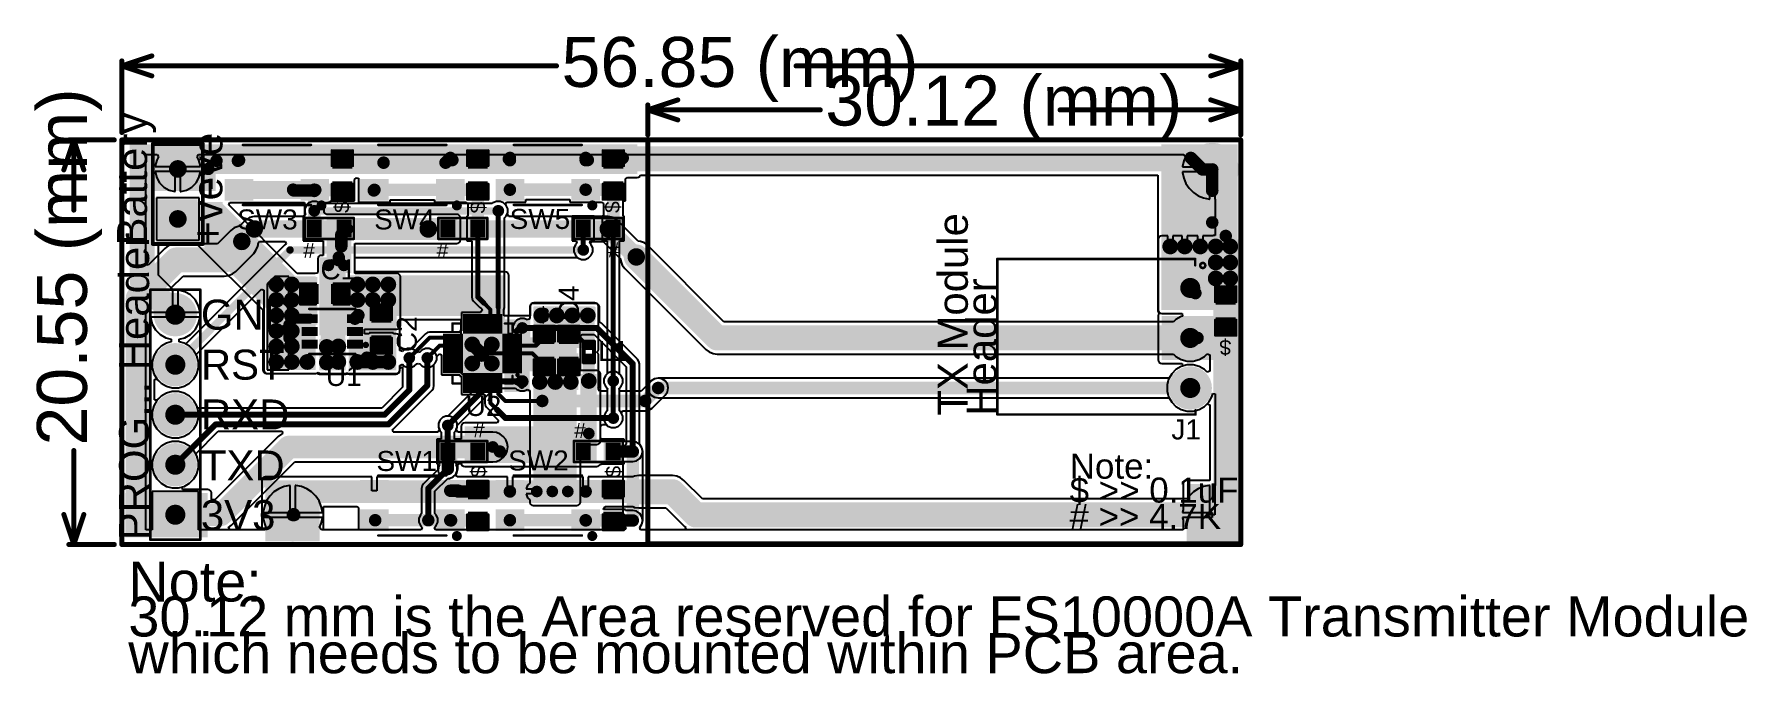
# Model space of a CAD drawing. Header units: millimetres. Extents: x -0.18 to 3.25, y -0.28 to 1.
import ezdxf

# ---------------------------------------------------------------- set-up
doc = ezdxf.new("R2010")
doc.units = ezdxf.units.MM
doc.header["$MEASUREMENT"] = 0
for name, color, linetype in [('BottomLayer', 5, 'Continuous'), ('BottomSolder', 6, 'Continuous'), ('Mechanical1', 6, 'Continuous'), ('Mechanical2', 216, 'Continuous'), ('MultiLayer', 9, 'Continuous'), ('PadHoleLayer', 156, 'Continuous'), ('TopLayer', 1, 'Continuous'), ('TopOverlay', 2, 'Continuous'), ('TopPaste', 8, 'Continuous'), ('TopSolder', 216, 'Continuous'), ('ViaHoleLayer', 16, 'Continuous')]:
    doc.layers.add(name, color=color, linetype=linetype)
doc.styles.add('Arial', font='', dxfattribs={"height": 0.2})
doc.styles.get('Arial').set_extended_font_data('Arial')

msp = doc.modelspace()

# ---------------------------------------------------------------- texts
at = {"layer": 'Mechanical1', "style": 'Arial'}
for s, height, p in [('56.85 (mm)', 0.1, (0.8795, 0.893)), ('30.12 (mm)', 0.1, (1.407, 0.8158)), ('Note:', 0.08, (0.013, -0.136)), ('30.12 mm is the Area reserved for FS10000A Transmitter Module', 0.08, (0.013, -0.2059)), ('which needs to be mounted within PCB area.', 0.08, (0.013, -0.2793))]:
    msp.add_text(s, height=height, dxfattribs=at).set_placement(p)
msp.add_text('20.55 (mm)', height=0.1, rotation=90, dxfattribs=at).set_placement((-0.0698, 0.176))
at = {"layer": 'TopOverlay', "style": 'Arial'}
for s, height, rotation, p in [('Battery', 0.06, 90, (0.0505, 0.5759)), ('-ve', 0.06, 90, (0.2013, 0.6852)), ('+ve', 0.06, 90, (0.2011, 0.5752)), ('$', 0.03, 90, (0.455, 0.641)), ('$', 0.03, 90, (0.727, 0.64)), ('$', 0.03, 90, (0.996, 0.641)), ('TX Module', 0.06, 90, (1.6921, 0.2355)), ('PROG... Header', 0.06, 90, (0.0546, -0.0135)), ('#', 0.03, 180, (0.386, 0.581)), ('#', 0.03, 180, (0.653, 0.581)), ('#', 0.03, 180, (0.995, 0.582)), ('C4', 0.04, 90, (0.914, 0.4247)), ('Header', 0.06, 90, (1.7497, 0.2355)), ('GND', 0.06, 360, (0.1581, 0.4077)), ('$', 0.03, 180, (0.855, 0.452)), ('C2', 0.04, 90, (0.59, 0.3627)), ('$', 0.03, 180, (2.219, 0.387)), ('RST', 0.06, 360, (0.1581, 0.3077)), ('RXD', 0.06, 360, (0.1581, 0.208)), ('#', 0.03, 180, (0.726, 0.222)), ('#', 0.03, 180, (0.928, 0.221)), ('TXD', 0.06, 360, (0.1581, 0.106)), ('Note:', 0.05, 360, (1.896, 0.1096)), ('$', 0.03, 90, (0.728, 0.112)), ('$', 0.03, 90, (0.998, 0.112)), ('$ >> 0.1uF', 0.05, 360, (1.8958, 0.0618)), ('3V3', 0.06, 360, (0.1581, 0.0067)), ('# >> 4.7K', 0.05, 360, (1.8955, 0.0093))]:
    msp.add_text(s, height=height, rotation=rotation, dxfattribs=at).set_placement(p)
for s, p in [('SW3', (0.2307, 0.608)), ('SW4', (0.5047, 0.608)), ('SW5', (0.7757, 0.609)), ('C1', (0.3973, 0.508)), ('L1', (0.9523, 0.345)), ('U1', (0.4083, 0.295)), ('U2', (0.6877, 0.235)), ('J1', (2.0993, 0.188)), ('SW1', (0.5093, 0.125)), ('SW2', (0.7727, 0.126))]:
    msp.add_text(s, height=0.04, dxfattribs=at).set_placement(p)

# ---------------------------------------------------------------- blocks, each defined once
blk = doc.blocks.new('HDR1X5_1')
at = {"layer": 'BottomLayer'}
blk.add_hatch(color=5, dxfattribs=at).paths.add_polyline_path([(-0.2394, 0.0394), (-0.1606, 0.0394), (-0.1606, -0.0394), (-0.2394, -0.0394)])
h = blk.add_hatch(color=5, dxfattribs=at)
edge = h.paths.add_edge_path()
edge.add_arc((-0.1, 0), 0.0394, 0, 360)
h = blk.add_hatch(color=5, dxfattribs=at)
edge = h.paths.add_edge_path()
edge.add_arc((0, 0), 0.0394, 0, 360)
h = blk.add_hatch(color=5, dxfattribs=at)
edge = h.paths.add_edge_path()
edge.add_arc((0.1, 0), 0.0394, 0, 360)
h = blk.add_hatch(color=5, dxfattribs=at)
edge = h.paths.add_edge_path()
edge.add_arc((0.2, 0), 0.0394, 0, 360)
at = {"layer": 'BottomSolder'}
blk.add_hatch(color=6, dxfattribs=at).paths.add_polyline_path([(-0.2434, 0.0434), (-0.1566, 0.0434), (-0.1566, -0.0434), (-0.2434, -0.0434)])
h = blk.add_hatch(color=6, dxfattribs=at)
edge = h.paths.add_edge_path()
edge.add_arc((-0.1, 0), 0.0434, 0, 360)
h = blk.add_hatch(color=6, dxfattribs=at)
edge = h.paths.add_edge_path()
edge.add_arc((0, 0), 0.0434, 0, 360)
h = blk.add_hatch(color=6, dxfattribs=at)
edge = h.paths.add_edge_path()
edge.add_arc((0.1, 0), 0.0434, 0, 360)
h = blk.add_hatch(color=6, dxfattribs=at)
edge = h.paths.add_edge_path()
edge.add_arc((0.2, 0), 0.0434, 0, 360)
at = {"layer": 'MultiLayer'}
blk.add_hatch(color=9, dxfattribs=at).paths.add_polyline_path([(-0.2394, 0.0394), (-0.1606, 0.0394), (-0.1606, -0.0394), (-0.2394, -0.0394)])
h = blk.add_hatch(color=9, dxfattribs=at)
edge = h.paths.add_edge_path()
edge.add_arc((-0.1, 0), 0.0394, 0, 360)
h = blk.add_hatch(color=9, dxfattribs=at)
edge = h.paths.add_edge_path()
edge.add_arc((0, 0), 0.0394, 0, 360)
h = blk.add_hatch(color=9, dxfattribs=at)
edge = h.paths.add_edge_path()
edge.add_arc((0.1, 0), 0.0394, 0, 360)
h = blk.add_hatch(color=9, dxfattribs=at)
edge = h.paths.add_edge_path()
edge.add_arc((0.2, 0), 0.0394, 0, 360)
at = {"layer": 'PadHoleLayer'}
h = blk.add_hatch(color=156, dxfattribs=at)
edge = h.paths.add_edge_path()
edge.add_arc((-0.2, 0), 0.0201, 0, 360)
h = blk.add_hatch(color=156, dxfattribs=at)
edge = h.paths.add_edge_path()
edge.add_arc((-0.1, 0), 0.0201, 0, 360)
h = blk.add_hatch(color=156, dxfattribs=at)
edge = h.paths.add_edge_path()
edge.add_arc((0, 0), 0.0201, 0, 360)
h = blk.add_hatch(color=156, dxfattribs=at)
edge = h.paths.add_edge_path()
edge.add_arc((0.1, 0), 0.0201, 0, 360)
h = blk.add_hatch(color=156, dxfattribs=at)
edge = h.paths.add_edge_path()
edge.add_arc((0.2, 0), 0.0201, 0, 360)
at = {"layer": 'TopLayer'}
blk.add_hatch(color=1, dxfattribs=at).paths.add_polyline_path([(-0.2394, 0.0394), (-0.1606, 0.0394), (-0.1606, -0.0394), (-0.2394, -0.0394)])
h = blk.add_hatch(color=1, dxfattribs=at)
edge = h.paths.add_edge_path()
edge.add_arc((-0.1, 0), 0.0394, 0, 360)
h = blk.add_hatch(color=1, dxfattribs=at)
edge = h.paths.add_edge_path()
edge.add_arc((0, 0), 0.0394, 0, 360)
h = blk.add_hatch(color=1, dxfattribs=at)
edge = h.paths.add_edge_path()
edge.add_arc((0.1, 0), 0.0394, 0, 360)
h = blk.add_hatch(color=1, dxfattribs=at)
edge = h.paths.add_edge_path()
edge.add_arc((0.2, 0), 0.0394, 0, 360)
at = {"layer": 'TopSolder'}
blk.add_hatch(color=216, dxfattribs=at).paths.add_polyline_path([(-0.2434, 0.0434), (-0.1566, 0.0434), (-0.1566, -0.0434), (-0.2434, -0.0434)])
h = blk.add_hatch(color=216, dxfattribs=at)
edge = h.paths.add_edge_path()
edge.add_arc((-0.1, 0), 0.0434, 0, 360)
h = blk.add_hatch(color=216, dxfattribs=at)
edge = h.paths.add_edge_path()
edge.add_arc((0, 0), 0.0434, 0, 360)
h = blk.add_hatch(color=216, dxfattribs=at)
edge = h.paths.add_edge_path()
edge.add_arc((0.1, 0), 0.0434, 0, 360)
h = blk.add_hatch(color=216, dxfattribs=at)
edge = h.paths.add_edge_path()
edge.add_arc((0.2, 0), 0.0434, 0, 360)
at = {"layer": 'TopOverlay', "const_width": 0.005}
for points in [[(-0.25, 0.05), (-0.25, -0.05)], [(-0.25, 0.05), (0.25, 0.05)], [(0.25, 0.05), (0.25, -0.05)], [(-0.25, -0.05), (0.25, -0.05)]]:
    blk.add_lwpolyline(points, dxfattribs=at)
at = {"layer": 'TopOverlay', "const_width": 0.0025}
for points in [[(-0.2512, 0.05, 1), (-0.2487, 0.05, 1)], [(-0.2512, 0.05, 1), (-0.2487, 0.05, 1)], [(0.2487, 0.05, 1), (0.2512, 0.05, 1)], [(0.2487, 0.05, 1), (0.2512, 0.05, 1)], [(-0.2512, -0.05, 1), (-0.2487, -0.05, 1)], [(-0.2512, -0.05, 1), (-0.2487, -0.05, 1)], [(0.2487, -0.05, 1), (0.2512, -0.05, 1)], [(0.2487, -0.05, 1), (0.2512, -0.05, 1)]]:
    blk.add_lwpolyline(points, format="xyb", close=True, dxfattribs=at)
blk = doc.blocks.new('RES_0603_2')
at = {"layer": 'TopLayer'}
for points in [[(-0.015, 0.0175), (-0.015, -0.0175), (-0.045, -0.0175), (-0.045, 0.0175)], [(0.045, 0.0175), (0.045, -0.0175), (0.015, -0.0175), (0.015, 0.0175)]]:
    blk.add_hatch(color=1, dxfattribs=at).paths.add_polyline_path(points)
at = {"layer": 'TopPaste'}
for points in [[(-0.015, 0.0175), (-0.015, -0.0175), (-0.045, -0.0175), (-0.045, 0.0175)], [(0.045, 0.0175), (0.045, -0.0175), (0.015, -0.0175), (0.015, 0.0175)]]:
    blk.add_hatch(color=8, dxfattribs=at).paths.add_polyline_path(points)
at = {"layer": 'TopSolder'}
for points in [[(-0.011, 0.0215), (-0.011, -0.0215), (-0.049, -0.0215), (-0.049, 0.0215)], [(0.049, 0.0215), (0.049, -0.0215), (0.011, -0.0215), (0.011, 0.0215)]]:
    blk.add_hatch(color=216, dxfattribs=at).paths.add_polyline_path(points)
at = {"layer": 'TopOverlay', "const_width": 0.005}
for points in [[(-0.049, -0.021), (-0.049, 0.021)], [(-0.049, 0.021), (0.049, 0.021)], [(0.049, -0.021), (0.049, 0.021)], [(-0.049, -0.021), (0.049, -0.021)]]:
    blk.add_lwpolyline(points, dxfattribs=at)
at = {"layer": 'TopOverlay', "const_width": 0.0025}
for points in [[(-0.05025, 0.021, 1), (-0.04775, 0.021, 1)], [(-0.05025, 0.021, 1), (-0.04775, 0.021, 1)], [(0.04775, 0.021, 1), (0.05025, 0.021, 1)], [(0.04775, 0.021, 1), (0.05025, 0.021, 1)], [(-0.05025, -0.021, 1), (-0.04775, -0.021, 1)], [(-0.05025, -0.021, 1), (-0.04775, -0.021, 1)], [(0.04775, -0.021, 1), (0.05025, -0.021, 1)], [(0.04775, -0.021, 1), (0.05025, -0.021, 1)]]:
    blk.add_lwpolyline(points, format="xyb", close=True, dxfattribs=at)
blk = doc.blocks.new('20_QFN_3')
at = {"layer": 'TopLayer'}
for points in [[(-0.0354, 0.0748), (-0.0276, 0.0748), (-0.0276, 0.0433), (-0.0354, 0.0433)], [(-0.0197, 0.0748), (-0.0118, 0.0748), (-0.0118, 0.0433), (-0.0197, 0.0433)], [(-0.0039, 0.0748), (0.0039, 0.0748), (0.0039, 0.0433), (-0.0039, 0.0433)], [(0.0118, 0.0748), (0.0197, 0.0748), (0.0197, 0.0433), (0.0118, 0.0433)], [(0.0276, 0.0748), (0.0354, 0.0748), (0.0354, 0.0433), (0.0276, 0.0433)], [(-0.0748, 0.0354), (-0.0433, 0.0354), (-0.0433, 0.0276), (-0.0748, 0.0276)], [(-0.0354, 0.0354), (0.0354, 0.0354), (0.0354, -0.0354), (-0.0354, -0.0354)], [(0.0433, 0.0354), (0.0748, 0.0354), (0.0748, 0.0276), (0.0433, 0.0276)], [(-0.0748, 0.0197), (-0.0433, 0.0197), (-0.0433, 0.0118), (-0.0748, 0.0118)], [(-0.0748, 0.0039), (-0.0433, 0.0039), (-0.0433, -0.0039), (-0.0748, -0.0039)], [(0.0433, 0.0197), (0.0748, 0.0197), (0.0748, 0.0118), (0.0433, 0.0118)], [(0.0433, 0.0039), (0.0748, 0.0039), (0.0748, -0.0039), (0.0433, -0.0039)], [(-0.0748, -0.0118), (-0.0433, -0.0118), (-0.0433, -0.0197), (-0.0748, -0.0197)], [(-0.0748, -0.0276), (-0.0433, -0.0276), (-0.0433, -0.0354), (-0.0748, -0.0354)], [(0.0433, -0.0118), (0.0748, -0.0118), (0.0748, -0.0197), (0.0433, -0.0197)], [(0.0433, -0.0276), (0.0748, -0.0276), (0.0748, -0.0354), (0.0433, -0.0354)], [(-0.0354, -0.0433), (-0.0276, -0.0433), (-0.0276, -0.0748), (-0.0354, -0.0748)], [(-0.0197, -0.0433), (-0.0118, -0.0433), (-0.0118, -0.0748), (-0.0197, -0.0748)], [(-0.0039, -0.0433), (0.0039, -0.0433), (0.0039, -0.0748), (-0.0039, -0.0748)], [(0.0118, -0.0433), (0.0197, -0.0433), (0.0197, -0.0748), (0.0118, -0.0748)], [(0.0276, -0.0433), (0.0354, -0.0433), (0.0354, -0.0748), (0.0276, -0.0748)]]:
    blk.add_hatch(color=1, dxfattribs=at).paths.add_polyline_path(points)
at = {"layer": 'TopPaste'}
for points in [[(-0.0354, 0.0748), (-0.0276, 0.0748), (-0.0276, 0.0433), (-0.0354, 0.0433)], [(-0.0197, 0.0748), (-0.0118, 0.0748), (-0.0118, 0.0433), (-0.0197, 0.0433)], [(-0.0039, 0.0748), (0.0039, 0.0748), (0.0039, 0.0433), (-0.0039, 0.0433)], [(0.0118, 0.0748), (0.0197, 0.0748), (0.0197, 0.0433), (0.0118, 0.0433)], [(0.0276, 0.0748), (0.0354, 0.0748), (0.0354, 0.0433), (0.0276, 0.0433)], [(-0.0748, 0.0354), (-0.0433, 0.0354), (-0.0433, 0.0276), (-0.0748, 0.0276)], [(-0.0354, 0.0354), (0.0354, 0.0354), (0.0354, -0.0354), (-0.0354, -0.0354)], [(0.0433, 0.0354), (0.0748, 0.0354), (0.0748, 0.0276), (0.0433, 0.0276)], [(-0.0748, 0.0197), (-0.0433, 0.0197), (-0.0433, 0.0118), (-0.0748, 0.0118)], [(-0.0748, 0.0039), (-0.0433, 0.0039), (-0.0433, -0.0039), (-0.0748, -0.0039)], [(0.0433, 0.0197), (0.0748, 0.0197), (0.0748, 0.0118), (0.0433, 0.0118)], [(0.0433, 0.0039), (0.0748, 0.0039), (0.0748, -0.0039), (0.0433, -0.0039)], [(-0.0748, -0.0118), (-0.0433, -0.0118), (-0.0433, -0.0197), (-0.0748, -0.0197)], [(-0.0748, -0.0276), (-0.0433, -0.0276), (-0.0433, -0.0354), (-0.0748, -0.0354)], [(0.0433, -0.0118), (0.0748, -0.0118), (0.0748, -0.0197), (0.0433, -0.0197)], [(0.0433, -0.0276), (0.0748, -0.0276), (0.0748, -0.0354), (0.0433, -0.0354)], [(-0.0354, -0.0433), (-0.0276, -0.0433), (-0.0276, -0.0748), (-0.0354, -0.0748)], [(-0.0197, -0.0433), (-0.0118, -0.0433), (-0.0118, -0.0748), (-0.0197, -0.0748)], [(-0.0039, -0.0433), (0.0039, -0.0433), (0.0039, -0.0748), (-0.0039, -0.0748)], [(0.0118, -0.0433), (0.0197, -0.0433), (0.0197, -0.0748), (0.0118, -0.0748)], [(0.0276, -0.0433), (0.0354, -0.0433), (0.0354, -0.0748), (0.0276, -0.0748)]]:
    blk.add_hatch(color=8, dxfattribs=at).paths.add_polyline_path(points)
at = {"layer": 'TopSolder'}
for points in [[(-0.0394, 0.0788), (-0.0236, 0.0788), (-0.0236, 0.0393), (-0.0394, 0.0393)], [(-0.0237, 0.0788), (-0.0078, 0.0788), (-0.0078, 0.0393), (-0.0237, 0.0393)], [(-0.0079, 0.0788), (0.0079, 0.0788), (0.0079, 0.0393), (-0.0079, 0.0393)], [(0.0078, 0.0788), (0.0237, 0.0788), (0.0237, 0.0393), (0.0078, 0.0393)], [(0.0236, 0.0788), (0.0394, 0.0788), (0.0394, 0.0393), (0.0236, 0.0393)], [(-0.0788, 0.0394), (-0.0393, 0.0394), (-0.0393, 0.0236), (-0.0788, 0.0236)], [(-0.0394, 0.0394), (0.0394, 0.0394), (0.0394, -0.0394), (-0.0394, -0.0394)], [(0.0393, 0.0394), (0.0788, 0.0394), (0.0788, 0.0236), (0.0393, 0.0236)], [(-0.0788, 0.0237), (-0.0393, 0.0237), (-0.0393, 0.0078), (-0.0788, 0.0078)], [(-0.0788, 0.0079), (-0.0393, 0.0079), (-0.0393, -0.0079), (-0.0788, -0.0079)], [(0.0393, 0.0237), (0.0788, 0.0237), (0.0788, 0.0078), (0.0393, 0.0078)], [(0.0393, 0.0079), (0.0788, 0.0079), (0.0788, -0.0079), (0.0393, -0.0079)], [(-0.0788, -0.0078), (-0.0393, -0.0078), (-0.0393, -0.0237), (-0.0788, -0.0237)], [(-0.0788, -0.0236), (-0.0393, -0.0236), (-0.0393, -0.0394), (-0.0788, -0.0394)], [(0.0393, -0.0078), (0.0788, -0.0078), (0.0788, -0.0237), (0.0393, -0.0237)], [(0.0393, -0.0236), (0.0788, -0.0236), (0.0788, -0.0394), (0.0393, -0.0394)], [(-0.0394, -0.0393), (-0.0236, -0.0393), (-0.0236, -0.0788), (-0.0394, -0.0788)], [(-0.0237, -0.0393), (-0.0078, -0.0393), (-0.0078, -0.0788), (-0.0237, -0.0788)], [(-0.0079, -0.0393), (0.0079, -0.0393), (0.0079, -0.0788), (-0.0079, -0.0788)], [(0.0078, -0.0393), (0.0237, -0.0393), (0.0237, -0.0788), (0.0078, -0.0788)], [(0.0236, -0.0393), (0.0394, -0.0393), (0.0394, -0.0788), (0.0236, -0.0788)]]:
    blk.add_hatch(color=216, dxfattribs=at).paths.add_polyline_path(points)
at = {"layer": 'TopOverlay'}
for points, const_width in [([(-0.068, 0.043, 1), (-0.072, 0.043, 1)], 0.005), ([(-0.0732, 0.043, 1), (-0.0707, 0.043, 1)], 0.0025), ([(-0.0693, 0.043, 1), (-0.0668, 0.043, 1)], 0.0025), ([(-0.0612, 0.06, 1), (-0.0587, 0.06, 1)], 0.0025), ([(-0.0612, 0.06, 1), (-0.0587, 0.06, 1)], 0.0025), ([(-0.0612, 0.045, 1), (-0.0587, 0.045, 1)], 0.0025), ([(-0.0462, 0.06, 1), (-0.0437, 0.06, 1)], 0.0025), ([(0.0437, 0.06, 1), (0.0462, 0.06, 1)], 0.0025), ([(0.0587, 0.06, 1), (0.0612, 0.06, 1)], 0.0025), ([(0.0587, 0.06, 1), (0.0612, 0.06, 1)], 0.0025), ([(0.0587, 0.045, 1), (0.0612, 0.045, 1)], 0.0025), ([(-0.0612, -0.045, 1), (-0.0587, -0.045, 1)], 0.0025), ([(-0.0612, -0.06, 1), (-0.0587, -0.06, 1)], 0.0025), ([(-0.0612, -0.06, 1), (-0.0587, -0.06, 1)], 0.0025), ([(-0.0462, -0.06, 1), (-0.0437, -0.06, 1)], 0.0025), ([(0.0437, -0.06, 1), (0.0462, -0.06, 1)], 0.0025), ([(0.0587, -0.045, 1), (0.0612, -0.045, 1)], 0.0025), ([(0.0587, -0.06, 1), (0.0612, -0.06, 1)], 0.0025), ([(0.0587, -0.06, 1), (0.0612, -0.06, 1)], 0.0025)]:
    blk.add_lwpolyline(points, format="xyb", close=True, dxfattribs=dict(at, const_width=const_width))
at = {"layer": 'TopOverlay', "const_width": 0.005}
for points in [[(-0.06, 0.06), (-0.06, 0.045)], [(-0.045, 0.06), (-0.06, 0.06)], [(0.06, 0.06), (0.045, 0.06)], [(0.06, 0.06), (0.06, 0.045)], [(-0.06, -0.045), (-0.06, -0.06)], [(-0.045, -0.06), (-0.06, -0.06)], [(0.06, -0.06), (0.045, -0.06)], [(0.06, -0.045), (0.06, -0.06)]]:
    blk.add_lwpolyline(points, dxfattribs=at)
blk = doc.blocks.new('WSON_6_4')
at = {"layer": 'TopLayer'}
for points in [[(-0.0571, 0.0305), (-0.0335, 0.0305), (-0.0335, 0.0207), (-0.0571, 0.0207)], [(-0.0571, 0.0049), (-0.0335, 0.0049), (-0.0335, -0.0049), (-0.0571, -0.0049)], [(-0.0148, 0.0236), (0.0148, 0.0236), (0.0148, -0.0236), (-0.0148, -0.0236)], [(0.0335, 0.0305), (0.0571, 0.0305), (0.0571, 0.0207), (0.0335, 0.0207)], [(0.0335, 0.0049), (0.0571, 0.0049), (0.0571, -0.0049), (0.0335, -0.0049)], [(-0.0571, -0.0207), (-0.0335, -0.0207), (-0.0335, -0.0305), (-0.0571, -0.0305)], [(0.0335, -0.0207), (0.0571, -0.0207), (0.0571, -0.0305), (0.0335, -0.0305)]]:
    blk.add_hatch(color=1, dxfattribs=at).paths.add_polyline_path(points)
at = {"layer": 'TopPaste'}
for points in [[(-0.0571, 0.0305), (-0.0335, 0.0305), (-0.0335, 0.0207), (-0.0571, 0.0207)], [(-0.0571, 0.0049), (-0.0335, 0.0049), (-0.0335, -0.0049), (-0.0571, -0.0049)], [(-0.0148, 0.0236), (0.0148, 0.0236), (0.0148, -0.0236), (-0.0148, -0.0236)], [(0.0335, 0.0305), (0.0571, 0.0305), (0.0571, 0.0207), (0.0335, 0.0207)], [(0.0335, 0.0049), (0.0571, 0.0049), (0.0571, -0.0049), (0.0335, -0.0049)], [(-0.0571, -0.0207), (-0.0335, -0.0207), (-0.0335, -0.0305), (-0.0571, -0.0305)], [(0.0335, -0.0207), (0.0571, -0.0207), (0.0571, -0.0305), (0.0335, -0.0305)]]:
    blk.add_hatch(color=8, dxfattribs=at).paths.add_polyline_path(points)
at = {"layer": 'TopSolder'}
for points in [[(-0.0611, 0.0345), (-0.0295, 0.0345), (-0.0295, 0.0167), (-0.0611, 0.0167)], [(0.0295, 0.0345), (0.0611, 0.0345), (0.0611, 0.0167), (0.0295, 0.0167)], [(-0.0611, 0.0089), (-0.0295, 0.0089), (-0.0295, -0.0089), (-0.0611, -0.0089)], [(-0.0188, 0.0276), (0.0188, 0.0276), (0.0188, -0.0276), (-0.0188, -0.0276)], [(0.0295, 0.0089), (0.0611, 0.0089), (0.0611, -0.0089), (0.0295, -0.0089)], [(-0.0611, -0.0167), (-0.0295, -0.0167), (-0.0295, -0.0345), (-0.0611, -0.0345)], [(0.0295, -0.0167), (0.0611, -0.0167), (0.0611, -0.0345), (0.0295, -0.0345)]]:
    blk.add_hatch(color=216, dxfattribs=at).paths.add_polyline_path(points)
at = {"layer": 'TopOverlay', "const_width": 0.005}
for points in [[(0.046, 0.045), (-0.046, 0.045)], [(0.046, -0.045), (-0.046, -0.045)]]:
    blk.add_lwpolyline(points, dxfattribs=at)
at = {"layer": 'TopOverlay'}
for points, const_width in [([(-0.0473, 0.045, 1), (-0.0447, 0.045, 1)], 0.0025), ([(0.0447, 0.045, 1), (0.0473, 0.045, 1)], 0.0025), ([(-0.0656, 0.027, 1), (-0.0684, 0.027, 1)], 0.01), ([(-0.0709, 0.027, 1), (-0.0659, 0.027, 1)], 0.005), ([(-0.0681, 0.027, 1), (-0.0631, 0.027, 1)], 0.005), ([(-0.0473, -0.045, 1), (-0.0447, -0.045, 1)], 0.0025), ([(0.0447, -0.045, 1), (0.0473, -0.045, 1)], 0.0025)]:
    blk.add_lwpolyline(points, format="xyb", close=True, dxfattribs=dict(at, const_width=const_width))
blk = doc.blocks.new('TS_1185EC_C_D_B_5')
at = {"layer": 'TopLayer'}
for points in [[(-0.1004, 0.0472), (-0.0512, 0.0472), (-0.0512, 0.0118), (-0.1004, 0.0118)], [(0.0512, 0.0472), (0.1004, 0.0472), (0.1004, 0.0118), (0.0512, 0.0118)], [(-0.1004, -0.0118), (-0.0512, -0.0118), (-0.0512, -0.0472), (-0.1004, -0.0472)], [(0.0512, -0.0118), (0.1004, -0.0118), (0.1004, -0.0472), (0.0512, -0.0472)]]:
    blk.add_hatch(color=1, dxfattribs=at).paths.add_polyline_path(points)
at = {"layer": 'TopPaste'}
for points in [[(-0.1004, 0.0472), (-0.0512, 0.0472), (-0.0512, 0.0118), (-0.1004, 0.0118)], [(0.0512, 0.0472), (0.1004, 0.0472), (0.1004, 0.0118), (0.0512, 0.0118)], [(-0.1004, -0.0118), (-0.0512, -0.0118), (-0.0512, -0.0472), (-0.1004, -0.0472)], [(0.0512, -0.0118), (0.1004, -0.0118), (0.1004, -0.0472), (0.0512, -0.0472)]]:
    blk.add_hatch(color=8, dxfattribs=at).paths.add_polyline_path(points)
at = {"layer": 'TopSolder'}
for points in [[(-0.1044, 0.0512), (-0.0472, 0.0512), (-0.0472, 0.0078), (-0.1044, 0.0078)], [(0.0472, 0.0512), (0.1044, 0.0512), (0.1044, 0.0078), (0.0472, 0.0078)], [(-0.1044, -0.0078), (-0.0472, -0.0078), (-0.0472, -0.0512), (-0.1044, -0.0512)], [(0.0472, -0.0078), (0.1044, -0.0078), (0.1044, -0.0512), (0.0472, -0.0512)]]:
    blk.add_hatch(color=216, dxfattribs=at).paths.add_polyline_path(points)
at = {"layer": 'TopOverlay'}
for points, const_width in [([(-0.084, 0.061, 1), (-0.094, 0.061, 1)], 0.01), ([(-0.0965, 0.061, 1), (-0.0915, 0.061, 1)], 0.005), ([(-0.0865, 0.061, 1), (-0.0815, 0.061, 1)], 0.005), ([(-0.0693, 0.06, 1), (-0.0668, 0.06, 1)], 0.0025), ([(0.0668, 0.06, 1), (0.0693, 0.06, 1)], 0.0025), ([(-0.0693, -0.06, 1), (-0.0668, -0.06, 1)], 0.0025), ([(0.0668, -0.06, 1), (0.0693, -0.06, 1)], 0.0025)]:
    blk.add_lwpolyline(points, format="xyb", close=True, dxfattribs=dict(at, const_width=const_width))
at = {"layer": 'TopOverlay', "const_width": 0.005}
for points in [[(0.068, 0.06), (-0.068, 0.06)], [(0.068, -0.06), (-0.068, -0.06)]]:
    blk.add_lwpolyline(points, dxfattribs=at)
blk = doc.blocks.new('TS_1185EC_C_D_B_6')
at = {"layer": 'TopLayer'}
for points in [[(-0.1004, 0.0472), (-0.0512, 0.0472), (-0.0512, 0.0118), (-0.1004, 0.0118)], [(0.0512, 0.0472), (0.1004, 0.0472), (0.1004, 0.0118), (0.0512, 0.0118)], [(-0.1004, -0.0118), (-0.0512, -0.0118), (-0.0512, -0.0472), (-0.1004, -0.0472)], [(0.0512, -0.0118), (0.1004, -0.0118), (0.1004, -0.0472), (0.0512, -0.0472)]]:
    blk.add_hatch(color=1, dxfattribs=at).paths.add_polyline_path(points)
at = {"layer": 'TopPaste'}
for points in [[(-0.1004, 0.0472), (-0.0512, 0.0472), (-0.0512, 0.0118), (-0.1004, 0.0118)], [(0.0512, 0.0472), (0.1004, 0.0472), (0.1004, 0.0118), (0.0512, 0.0118)], [(-0.1004, -0.0118), (-0.0512, -0.0118), (-0.0512, -0.0472), (-0.1004, -0.0472)], [(0.0512, -0.0118), (0.1004, -0.0118), (0.1004, -0.0472), (0.0512, -0.0472)]]:
    blk.add_hatch(color=8, dxfattribs=at).paths.add_polyline_path(points)
at = {"layer": 'TopSolder'}
for points in [[(-0.1044, 0.0512), (-0.0472, 0.0512), (-0.0472, 0.0078), (-0.1044, 0.0078)], [(0.0472, 0.0512), (0.1044, 0.0512), (0.1044, 0.0078), (0.0472, 0.0078)], [(-0.1044, -0.0078), (-0.0472, -0.0078), (-0.0472, -0.0512), (-0.1044, -0.0512)], [(0.0472, -0.0078), (0.1044, -0.0078), (0.1044, -0.0512), (0.0472, -0.0512)]]:
    blk.add_hatch(color=216, dxfattribs=at).paths.add_polyline_path(points)
at = {"layer": 'TopOverlay'}
for points, const_width in [([(-0.084, 0.061, 1), (-0.094, 0.061, 1)], 0.01), ([(-0.0965, 0.061, 1), (-0.0915, 0.061, 1)], 0.005), ([(-0.0865, 0.061, 1), (-0.0815, 0.061, 1)], 0.005), ([(-0.0693, 0.06, 1), (-0.0668, 0.06, 1)], 0.0025), ([(0.0668, 0.06, 1), (0.0693, 0.06, 1)], 0.0025), ([(-0.0693, -0.06, 1), (-0.0668, -0.06, 1)], 0.0025), ([(0.0668, -0.06, 1), (0.0693, -0.06, 1)], 0.0025)]:
    blk.add_lwpolyline(points, format="xyb", close=True, dxfattribs=dict(at, const_width=const_width))
at = {"layer": 'TopOverlay', "const_width": 0.005}
for points in [[(0.068, 0.06), (-0.068, 0.06)], [(0.068, -0.06), (-0.068, -0.06)]]:
    blk.add_lwpolyline(points, dxfattribs=at)
blk = doc.blocks.new('TS_1185EC_C_D_B_7')
at = {"layer": 'TopLayer'}
for points in [[(-0.1004, 0.0472), (-0.0512, 0.0472), (-0.0512, 0.0118), (-0.1004, 0.0118)], [(0.0512, 0.0472), (0.1004, 0.0472), (0.1004, 0.0118), (0.0512, 0.0118)], [(-0.1004, -0.0118), (-0.0512, -0.0118), (-0.0512, -0.0472), (-0.1004, -0.0472)], [(0.0512, -0.0118), (0.1004, -0.0118), (0.1004, -0.0472), (0.0512, -0.0472)]]:
    blk.add_hatch(color=1, dxfattribs=at).paths.add_polyline_path(points)
at = {"layer": 'TopPaste'}
for points in [[(-0.1004, 0.0472), (-0.0512, 0.0472), (-0.0512, 0.0118), (-0.1004, 0.0118)], [(0.0512, 0.0472), (0.1004, 0.0472), (0.1004, 0.0118), (0.0512, 0.0118)], [(-0.1004, -0.0118), (-0.0512, -0.0118), (-0.0512, -0.0472), (-0.1004, -0.0472)], [(0.0512, -0.0118), (0.1004, -0.0118), (0.1004, -0.0472), (0.0512, -0.0472)]]:
    blk.add_hatch(color=8, dxfattribs=at).paths.add_polyline_path(points)
at = {"layer": 'TopSolder'}
for points in [[(-0.1044, 0.0512), (-0.0472, 0.0512), (-0.0472, 0.0078), (-0.1044, 0.0078)], [(0.0472, 0.0512), (0.1044, 0.0512), (0.1044, 0.0078), (0.0472, 0.0078)], [(-0.1044, -0.0078), (-0.0472, -0.0078), (-0.0472, -0.0512), (-0.1044, -0.0512)], [(0.0472, -0.0078), (0.1044, -0.0078), (0.1044, -0.0512), (0.0472, -0.0512)]]:
    blk.add_hatch(color=216, dxfattribs=at).paths.add_polyline_path(points)
at = {"layer": 'TopOverlay'}
for points, const_width in [([(-0.084, 0.061, 1), (-0.094, 0.061, 1)], 0.01), ([(-0.0965, 0.061, 1), (-0.0915, 0.061, 1)], 0.005), ([(-0.0865, 0.061, 1), (-0.0815, 0.061, 1)], 0.005), ([(-0.0693, 0.06, 1), (-0.0668, 0.06, 1)], 0.0025), ([(0.0668, 0.06, 1), (0.0693, 0.06, 1)], 0.0025), ([(-0.0693, -0.06, 1), (-0.0668, -0.06, 1)], 0.0025), ([(0.0668, -0.06, 1), (0.0693, -0.06, 1)], 0.0025)]:
    blk.add_lwpolyline(points, format="xyb", close=True, dxfattribs=dict(at, const_width=const_width))
at = {"layer": 'TopOverlay', "const_width": 0.005}
for points in [[(0.068, 0.06), (-0.068, 0.06)], [(0.068, -0.06), (-0.068, -0.06)]]:
    blk.add_lwpolyline(points, dxfattribs=at)
blk = doc.blocks.new('TS_1185EC_C_D_B_8')
at = {"layer": 'TopLayer'}
for points in [[(-0.1004, 0.0472), (-0.0512, 0.0472), (-0.0512, 0.0118), (-0.1004, 0.0118)], [(0.0512, 0.0472), (0.1004, 0.0472), (0.1004, 0.0118), (0.0512, 0.0118)], [(-0.1004, -0.0118), (-0.0512, -0.0118), (-0.0512, -0.0472), (-0.1004, -0.0472)], [(0.0512, -0.0118), (0.1004, -0.0118), (0.1004, -0.0472), (0.0512, -0.0472)]]:
    blk.add_hatch(color=1, dxfattribs=at).paths.add_polyline_path(points)
at = {"layer": 'TopPaste'}
for points in [[(-0.1004, 0.0472), (-0.0512, 0.0472), (-0.0512, 0.0118), (-0.1004, 0.0118)], [(0.0512, 0.0472), (0.1004, 0.0472), (0.1004, 0.0118), (0.0512, 0.0118)], [(-0.1004, -0.0118), (-0.0512, -0.0118), (-0.0512, -0.0472), (-0.1004, -0.0472)], [(0.0512, -0.0118), (0.1004, -0.0118), (0.1004, -0.0472), (0.0512, -0.0472)]]:
    blk.add_hatch(color=8, dxfattribs=at).paths.add_polyline_path(points)
at = {"layer": 'TopSolder'}
for points in [[(-0.1044, 0.0512), (-0.0472, 0.0512), (-0.0472, 0.0078), (-0.1044, 0.0078)], [(0.0472, 0.0512), (0.1044, 0.0512), (0.1044, 0.0078), (0.0472, 0.0078)], [(-0.1044, -0.0078), (-0.0472, -0.0078), (-0.0472, -0.0512), (-0.1044, -0.0512)], [(0.0472, -0.0078), (0.1044, -0.0078), (0.1044, -0.0512), (0.0472, -0.0512)]]:
    blk.add_hatch(color=216, dxfattribs=at).paths.add_polyline_path(points)
at = {"layer": 'TopOverlay'}
for points, const_width in [([(-0.084, 0.061, 1), (-0.094, 0.061, 1)], 0.01), ([(-0.0965, 0.061, 1), (-0.0915, 0.061, 1)], 0.005), ([(-0.0865, 0.061, 1), (-0.0815, 0.061, 1)], 0.005), ([(-0.0693, 0.06, 1), (-0.0668, 0.06, 1)], 0.0025), ([(0.0668, 0.06, 1), (0.0693, 0.06, 1)], 0.0025), ([(-0.0693, -0.06, 1), (-0.0668, -0.06, 1)], 0.0025), ([(0.0668, -0.06, 1), (0.0693, -0.06, 1)], 0.0025)]:
    blk.add_lwpolyline(points, format="xyb", close=True, dxfattribs=dict(at, const_width=const_width))
at = {"layer": 'TopOverlay', "const_width": 0.005}
for points in [[(0.068, 0.06), (-0.068, 0.06)], [(0.068, -0.06), (-0.068, -0.06)]]:
    blk.add_lwpolyline(points, dxfattribs=at)
blk = doc.blocks.new('TS_1185EC_C_D_B_9')
at = {"layer": 'TopLayer'}
for points in [[(-0.1004, 0.0472), (-0.0512, 0.0472), (-0.0512, 0.0118), (-0.1004, 0.0118)], [(0.0512, 0.0472), (0.1004, 0.0472), (0.1004, 0.0118), (0.0512, 0.0118)], [(-0.1004, -0.0118), (-0.0512, -0.0118), (-0.0512, -0.0472), (-0.1004, -0.0472)], [(0.0512, -0.0118), (0.1004, -0.0118), (0.1004, -0.0472), (0.0512, -0.0472)]]:
    blk.add_hatch(color=1, dxfattribs=at).paths.add_polyline_path(points)
at = {"layer": 'TopPaste'}
for points in [[(-0.1004, 0.0472), (-0.0512, 0.0472), (-0.0512, 0.0118), (-0.1004, 0.0118)], [(0.0512, 0.0472), (0.1004, 0.0472), (0.1004, 0.0118), (0.0512, 0.0118)], [(-0.1004, -0.0118), (-0.0512, -0.0118), (-0.0512, -0.0472), (-0.1004, -0.0472)], [(0.0512, -0.0118), (0.1004, -0.0118), (0.1004, -0.0472), (0.0512, -0.0472)]]:
    blk.add_hatch(color=8, dxfattribs=at).paths.add_polyline_path(points)
at = {"layer": 'TopSolder'}
for points in [[(-0.1044, 0.0512), (-0.0472, 0.0512), (-0.0472, 0.0078), (-0.1044, 0.0078)], [(0.0472, 0.0512), (0.1044, 0.0512), (0.1044, 0.0078), (0.0472, 0.0078)], [(-0.1044, -0.0078), (-0.0472, -0.0078), (-0.0472, -0.0512), (-0.1044, -0.0512)], [(0.0472, -0.0078), (0.1044, -0.0078), (0.1044, -0.0512), (0.0472, -0.0512)]]:
    blk.add_hatch(color=216, dxfattribs=at).paths.add_polyline_path(points)
at = {"layer": 'TopOverlay'}
for points, const_width in [([(-0.084, 0.061, 1), (-0.094, 0.061, 1)], 0.01), ([(-0.0965, 0.061, 1), (-0.0915, 0.061, 1)], 0.005), ([(-0.0865, 0.061, 1), (-0.0815, 0.061, 1)], 0.005), ([(-0.0693, 0.06, 1), (-0.0668, 0.06, 1)], 0.0025), ([(0.0668, 0.06, 1), (0.0693, 0.06, 1)], 0.0025), ([(-0.0693, -0.06, 1), (-0.0668, -0.06, 1)], 0.0025), ([(0.0668, -0.06, 1), (0.0693, -0.06, 1)], 0.0025)]:
    blk.add_lwpolyline(points, format="xyb", close=True, dxfattribs=dict(at, const_width=const_width))
at = {"layer": 'TopOverlay', "const_width": 0.005}
for points in [[(0.068, 0.06), (-0.068, 0.06)], [(0.068, -0.06), (-0.068, -0.06)]]:
    blk.add_lwpolyline(points, dxfattribs=at)
blk = doc.blocks.new('RES_0603_10')
at = {"layer": 'TopLayer'}
for points in [[(-0.015, 0.0175), (-0.015, -0.0175), (-0.045, -0.0175), (-0.045, 0.0175)], [(0.045, 0.0175), (0.045, -0.0175), (0.015, -0.0175), (0.015, 0.0175)]]:
    blk.add_hatch(color=1, dxfattribs=at).paths.add_polyline_path(points)
at = {"layer": 'TopPaste'}
for points in [[(-0.015, 0.0175), (-0.015, -0.0175), (-0.045, -0.0175), (-0.045, 0.0175)], [(0.045, 0.0175), (0.045, -0.0175), (0.015, -0.0175), (0.015, 0.0175)]]:
    blk.add_hatch(color=8, dxfattribs=at).paths.add_polyline_path(points)
at = {"layer": 'TopSolder'}
for points in [[(-0.011, 0.0215), (-0.011, -0.0215), (-0.049, -0.0215), (-0.049, 0.0215)], [(0.049, 0.0215), (0.049, -0.0215), (0.011, -0.0215), (0.011, 0.0215)]]:
    blk.add_hatch(color=216, dxfattribs=at).paths.add_polyline_path(points)
at = {"layer": 'TopOverlay', "const_width": 0.005}
for points in [[(-0.049, -0.021), (-0.049, 0.021)], [(-0.049, 0.021), (0.049, 0.021)], [(0.049, -0.021), (0.049, 0.021)], [(-0.049, -0.021), (0.049, -0.021)]]:
    blk.add_lwpolyline(points, dxfattribs=at)
at = {"layer": 'TopOverlay', "const_width": 0.0025}
for points in [[(-0.05025, 0.021, 1), (-0.04775, 0.021, 1)], [(-0.05025, 0.021, 1), (-0.04775, 0.021, 1)], [(0.04775, 0.021, 1), (0.05025, 0.021, 1)], [(0.04775, 0.021, 1), (0.05025, 0.021, 1)], [(-0.05025, -0.021, 1), (-0.04775, -0.021, 1)], [(-0.05025, -0.021, 1), (-0.04775, -0.021, 1)], [(0.04775, -0.021, 1), (0.05025, -0.021, 1)], [(0.04775, -0.021, 1), (0.05025, -0.021, 1)]]:
    blk.add_lwpolyline(points, format="xyb", close=True, dxfattribs=at)
blk = doc.blocks.new('RES_0603_11')
at = {"layer": 'TopLayer'}
for points in [[(-0.015, 0.0175), (-0.015, -0.0175), (-0.045, -0.0175), (-0.045, 0.0175)], [(0.045, 0.0175), (0.045, -0.0175), (0.015, -0.0175), (0.015, 0.0175)]]:
    blk.add_hatch(color=1, dxfattribs=at).paths.add_polyline_path(points)
at = {"layer": 'TopPaste'}
for points in [[(-0.015, 0.0175), (-0.015, -0.0175), (-0.045, -0.0175), (-0.045, 0.0175)], [(0.045, 0.0175), (0.045, -0.0175), (0.015, -0.0175), (0.015, 0.0175)]]:
    blk.add_hatch(color=8, dxfattribs=at).paths.add_polyline_path(points)
at = {"layer": 'TopSolder'}
for points in [[(-0.011, 0.0215), (-0.011, -0.0215), (-0.049, -0.0215), (-0.049, 0.0215)], [(0.049, 0.0215), (0.049, -0.0215), (0.011, -0.0215), (0.011, 0.0215)]]:
    blk.add_hatch(color=216, dxfattribs=at).paths.add_polyline_path(points)
at = {"layer": 'TopOverlay', "const_width": 0.005}
for points in [[(-0.049, 0.021), (-0.049, -0.021)], [(0.049, 0.021), (-0.049, 0.021)], [(0.049, 0.021), (0.049, -0.021)], [(0.049, -0.021), (-0.049, -0.021)]]:
    blk.add_lwpolyline(points, dxfattribs=at)
at = {"layer": 'TopOverlay', "const_width": 0.0025}
for points in [[(-0.05025, 0.021, 1), (-0.04775, 0.021, 1)], [(-0.05025, 0.021, 1), (-0.04775, 0.021, 1)], [(0.04775, 0.021, 1), (0.05025, 0.021, 1)], [(0.04775, 0.021, 1), (0.05025, 0.021, 1)], [(-0.05025, -0.021, 1), (-0.04775, -0.021, 1)], [(-0.05025, -0.021, 1), (-0.04775, -0.021, 1)], [(0.04775, -0.021, 1), (0.05025, -0.021, 1)], [(0.04775, -0.021, 1), (0.05025, -0.021, 1)]]:
    blk.add_lwpolyline(points, format="xyb", close=True, dxfattribs=at)
blk = doc.blocks.new('RES_0603_12')
at = {"layer": 'TopLayer'}
for points in [[(-0.015, 0.0175), (-0.015, -0.0175), (-0.045, -0.0175), (-0.045, 0.0175)], [(0.045, 0.0175), (0.045, -0.0175), (0.015, -0.0175), (0.015, 0.0175)]]:
    blk.add_hatch(color=1, dxfattribs=at).paths.add_polyline_path(points)
at = {"layer": 'TopPaste'}
for points in [[(-0.015, 0.0175), (-0.015, -0.0175), (-0.045, -0.0175), (-0.045, 0.0175)], [(0.045, 0.0175), (0.045, -0.0175), (0.015, -0.0175), (0.015, 0.0175)]]:
    blk.add_hatch(color=8, dxfattribs=at).paths.add_polyline_path(points)
at = {"layer": 'TopSolder'}
for points in [[(-0.011, 0.0215), (-0.011, -0.0215), (-0.049, -0.0215), (-0.049, 0.0215)], [(0.049, 0.0215), (0.049, -0.0215), (0.011, -0.0215), (0.011, 0.0215)]]:
    blk.add_hatch(color=216, dxfattribs=at).paths.add_polyline_path(points)
at = {"layer": 'TopOverlay', "const_width": 0.005}
for points in [[(-0.049, -0.021), (-0.049, 0.021)], [(-0.049, 0.021), (0.049, 0.021)], [(0.049, -0.021), (0.049, 0.021)], [(-0.049, -0.021), (0.049, -0.021)]]:
    blk.add_lwpolyline(points, dxfattribs=at)
at = {"layer": 'TopOverlay', "const_width": 0.0025}
for points in [[(-0.05025, 0.021, 1), (-0.04775, 0.021, 1)], [(-0.05025, 0.021, 1), (-0.04775, 0.021, 1)], [(0.04775, 0.021, 1), (0.05025, 0.021, 1)], [(0.04775, 0.021, 1), (0.05025, 0.021, 1)], [(-0.05025, -0.021, 1), (-0.04775, -0.021, 1)], [(-0.05025, -0.021, 1), (-0.04775, -0.021, 1)], [(0.04775, -0.021, 1), (0.05025, -0.021, 1)], [(0.04775, -0.021, 1), (0.05025, -0.021, 1)]]:
    blk.add_lwpolyline(points, format="xyb", close=True, dxfattribs=at)
blk = doc.blocks.new('RES_0603_13')
at = {"layer": 'TopLayer'}
for points in [[(-0.015, 0.0175), (-0.015, -0.0175), (-0.045, -0.0175), (-0.045, 0.0175)], [(0.045, 0.0175), (0.045, -0.0175), (0.015, -0.0175), (0.015, 0.0175)]]:
    blk.add_hatch(color=1, dxfattribs=at).paths.add_polyline_path(points)
at = {"layer": 'TopPaste'}
for points in [[(-0.015, 0.0175), (-0.015, -0.0175), (-0.045, -0.0175), (-0.045, 0.0175)], [(0.045, 0.0175), (0.045, -0.0175), (0.015, -0.0175), (0.015, 0.0175)]]:
    blk.add_hatch(color=8, dxfattribs=at).paths.add_polyline_path(points)
at = {"layer": 'TopSolder'}
for points in [[(-0.011, 0.0215), (-0.011, -0.0215), (-0.049, -0.0215), (-0.049, 0.0215)], [(0.049, 0.0215), (0.049, -0.0215), (0.011, -0.0215), (0.011, 0.0215)]]:
    blk.add_hatch(color=216, dxfattribs=at).paths.add_polyline_path(points)
at = {"layer": 'TopOverlay', "const_width": 0.005}
for points in [[(-0.049, 0.021), (-0.049, -0.021)], [(0.049, 0.021), (-0.049, 0.021)], [(0.049, 0.021), (0.049, -0.021)], [(0.049, -0.021), (-0.049, -0.021)]]:
    blk.add_lwpolyline(points, dxfattribs=at)
at = {"layer": 'TopOverlay', "const_width": 0.0025}
for points in [[(-0.05025, 0.021, 1), (-0.04775, 0.021, 1)], [(-0.05025, 0.021, 1), (-0.04775, 0.021, 1)], [(0.04775, 0.021, 1), (0.05025, 0.021, 1)], [(0.04775, 0.021, 1), (0.05025, 0.021, 1)], [(-0.05025, -0.021, 1), (-0.04775, -0.021, 1)], [(-0.05025, -0.021, 1), (-0.04775, -0.021, 1)], [(0.04775, -0.021, 1), (0.05025, -0.021, 1)], [(0.04775, -0.021, 1), (0.05025, -0.021, 1)]]:
    blk.add_lwpolyline(points, format="xyb", close=True, dxfattribs=at)
blk = doc.blocks.new('HDR1X2_14')
at = {"layer": 'BottomLayer'}
blk.add_hatch(color=5, dxfattribs=at).paths.add_polyline_path([(-0.0354, 0.0354), (0.0354, 0.0354), (0.0354, -0.0354), (-0.0354, -0.0354)])
h = blk.add_hatch(color=5, dxfattribs=at)
edge = h.paths.add_edge_path()
edge.add_arc((0.1, 0), 0.0354, 0, 360)
at = {"layer": 'BottomSolder'}
blk.add_hatch(color=6, dxfattribs=at).paths.add_polyline_path([(-0.0394, 0.0394), (0.0394, 0.0394), (0.0394, -0.0394), (-0.0394, -0.0394)])
h = blk.add_hatch(color=6, dxfattribs=at)
edge = h.paths.add_edge_path()
edge.add_arc((0.1, 0), 0.0394, 0, 360)
at = {"layer": 'MultiLayer'}
blk.add_hatch(color=9, dxfattribs=at).paths.add_polyline_path([(-0.0354, 0.0354), (0.0354, 0.0354), (0.0354, -0.0354), (-0.0354, -0.0354)])
h = blk.add_hatch(color=9, dxfattribs=at)
edge = h.paths.add_edge_path()
edge.add_arc((0.1, 0), 0.0354, 0, 360)
at = {"layer": 'PadHoleLayer'}
h = blk.add_hatch(color=156, dxfattribs=at)
edge = h.paths.add_edge_path()
edge.add_arc((0, 0), 0.0177, 0, 360)
h = blk.add_hatch(color=156, dxfattribs=at)
edge = h.paths.add_edge_path()
edge.add_arc((0.1, 0), 0.0177, 0, 360)
at = {"layer": 'TopLayer'}
blk.add_hatch(color=1, dxfattribs=at).paths.add_polyline_path([(-0.0354, 0.0354), (0.0354, 0.0354), (0.0354, -0.0354), (-0.0354, -0.0354)])
h = blk.add_hatch(color=1, dxfattribs=at)
edge = h.paths.add_edge_path()
edge.add_arc((0.1, 0), 0.0354, 0, 360)
at = {"layer": 'TopSolder'}
blk.add_hatch(color=216, dxfattribs=at).paths.add_polyline_path([(-0.0394, 0.0394), (0.0394, 0.0394), (0.0394, -0.0394), (-0.0394, -0.0394)])
h = blk.add_hatch(color=216, dxfattribs=at)
edge = h.paths.add_edge_path()
edge.add_arc((0.1, 0), 0.0394, 0, 360)
at = {"layer": 'TopOverlay', "const_width": 0.00787}
for points in [[(-0.05, 0.05), (0.15, 0.05)], [(-0.05, 0.05), (-0.05, -0.05)], [(0.15, 0.05), (0.15, -0.05)], [(-0.05, -0.05), (0.15, -0.05)]]:
    blk.add_lwpolyline(points, dxfattribs=at)
at = {"layer": 'TopOverlay', "const_width": 0.00394}
for points in [[(-0.052, 0.05, 1), (-0.048, 0.05, 1)], [(-0.052, 0.05, 1), (-0.048, 0.05, 1)], [(0.148, 0.05, 1), (0.152, 0.05, 1)], [(0.148, 0.05, 1), (0.152, 0.05, 1)], [(-0.052, -0.05, 1), (-0.048, -0.05, 1)], [(-0.052, -0.05, 1), (-0.048, -0.05, 1)], [(0.148, -0.05, 1), (0.152, -0.05, 1)], [(0.148, -0.05, 1), (0.152, -0.05, 1)]]:
    blk.add_lwpolyline(points, format="xyb", close=True, dxfattribs=at)
blk = doc.blocks.new('IND_0201_15')
at = {"layer": 'TopLayer'}
for points in [[(-0.0157, 0.0059), (-0.0059, 0.0059), (-0.0059, -0.0059), (-0.0157, -0.0059)], [(0.0059, 0.0059), (0.0157, 0.0059), (0.0157, -0.0059), (0.0059, -0.0059)]]:
    blk.add_hatch(color=1, dxfattribs=at).paths.add_polyline_path(points)
at = {"layer": 'TopPaste'}
for points in [[(-0.0157, 0.0059), (-0.0059, 0.0059), (-0.0059, -0.0059), (-0.0157, -0.0059)], [(0.0059, 0.0059), (0.0157, 0.0059), (0.0157, -0.0059), (0.0059, -0.0059)]]:
    blk.add_hatch(color=8, dxfattribs=at).paths.add_polyline_path(points)
at = {"layer": 'TopSolder'}
for points in [[(-0.0179, 0.0081), (-0.0037, 0.0081), (-0.0037, -0.0081), (-0.0179, -0.0081)], [(0.0037, 0.0081), (0.0179, 0.0081), (0.0179, -0.0081), (0.0037, -0.0081)]]:
    blk.add_hatch(color=216, dxfattribs=at).paths.add_polyline_path(points)
at = {"layer": 'TopOverlay', "const_width": 0.005}
for points in [[(-0.019, 0.009), (0.019, 0.009)], [(-0.019, 0.009), (-0.019, -0.009)], [(0.019, 0.009), (0.019, -0.009)], [(-0.019, -0.009), (0.019, -0.009)]]:
    blk.add_lwpolyline(points, dxfattribs=at)
at = {"layer": 'TopOverlay', "const_width": 0.0025}
for points in [[(-0.0203, 0.009, 1), (-0.0177, 0.009, 1)], [(-0.0203, 0.009, 1), (-0.0177, 0.009, 1)], [(0.0177, 0.009, 1), (0.0203, 0.009, 1)], [(0.0177, 0.009, 1), (0.0203, 0.009, 1)], [(-0.0203, -0.009, 1), (-0.0177, -0.009, 1)], [(-0.0203, -0.009, 1), (-0.0177, -0.009, 1)], [(0.0177, -0.009, 1), (0.0203, -0.009, 1)], [(0.0177, -0.009, 1), (0.0203, -0.009, 1)]]:
    blk.add_lwpolyline(points, format="xyb", close=True, dxfattribs=at)
blk = doc.blocks.new('DW254W_11_03_85_16')
at = {"layer": 'BottomLayer'}
h = blk.add_hatch(color=5, dxfattribs=at)
edge = h.paths.add_edge_path()
edge.add_arc((0, 0), 0.0394, 0, 360)
h = blk.add_hatch(color=5, dxfattribs=at)
edge = h.paths.add_edge_path()
edge.add_arc((0.1, 0), 0.0394, 0, 360)
h = blk.add_hatch(color=5, dxfattribs=at)
edge = h.paths.add_edge_path()
edge.add_arc((0.2, 0), 0.0394, 0, 360)
at = {"layer": 'BottomSolder'}
h = blk.add_hatch(color=6, dxfattribs=at)
edge = h.paths.add_edge_path()
edge.add_arc((0, 0), 0.0434, 0, 360)
h = blk.add_hatch(color=6, dxfattribs=at)
edge = h.paths.add_edge_path()
edge.add_arc((0.1, 0), 0.0434, 0, 360)
h = blk.add_hatch(color=6, dxfattribs=at)
edge = h.paths.add_edge_path()
edge.add_arc((0.2, 0), 0.0434, 0, 360)
at = {"layer": 'MultiLayer'}
h = blk.add_hatch(color=9, dxfattribs=at)
edge = h.paths.add_edge_path()
edge.add_arc((0, 0), 0.0394, 0, 360)
h = blk.add_hatch(color=9, dxfattribs=at)
edge = h.paths.add_edge_path()
edge.add_arc((0.1, 0), 0.0394, 0, 360)
h = blk.add_hatch(color=9, dxfattribs=at)
edge = h.paths.add_edge_path()
edge.add_arc((0.2, 0), 0.0394, 0, 360)
at = {"layer": 'PadHoleLayer'}
h = blk.add_hatch(color=156, dxfattribs=at)
edge = h.paths.add_edge_path()
edge.add_arc((0, 0), 0.0201, 0, 360)
h = blk.add_hatch(color=156, dxfattribs=at)
edge = h.paths.add_edge_path()
edge.add_arc((0.1, 0), 0.0201, 0, 360)
h = blk.add_hatch(color=156, dxfattribs=at)
edge = h.paths.add_edge_path()
edge.add_arc((0.2, 0), 0.0201, 0, 360)
at = {"layer": 'TopLayer'}
h = blk.add_hatch(color=1, dxfattribs=at)
edge = h.paths.add_edge_path()
edge.add_arc((0, 0), 0.0394, 0, 360)
h = blk.add_hatch(color=1, dxfattribs=at)
edge = h.paths.add_edge_path()
edge.add_arc((0.1, 0), 0.0394, 0, 360)
h = blk.add_hatch(color=1, dxfattribs=at)
edge = h.paths.add_edge_path()
edge.add_arc((0.2, 0), 0.0394, 0, 360)
at = {"layer": 'TopSolder'}
h = blk.add_hatch(color=216, dxfattribs=at)
edge = h.paths.add_edge_path()
edge.add_arc((0, 0), 0.0434, 0, 360)
h = blk.add_hatch(color=216, dxfattribs=at)
edge = h.paths.add_edge_path()
edge.add_arc((0.1, 0), 0.0434, 0, 360)
h = blk.add_hatch(color=216, dxfattribs=at)
edge = h.paths.add_edge_path()
edge.add_arc((0.2, 0), 0.0434, 0, 360)
at = {"layer": 'TopOverlay', "const_width": 0.005}
for points in [[(-0.0454, 0.01), (-0.058, 0.01)], [(-0.058, -0.386), (-0.058, 0.01)], [(0.253, 0.0105), (0.2446, 0.0105)], [(0.253, -0.386), (0.253, 0.0105)], [(0.253, -0.386), (-0.058, -0.386)]]:
    blk.add_lwpolyline(points, dxfattribs=at)
at = {"layer": 'TopOverlay'}
for points, const_width in [([(-0.0592, 0.01, 1), (-0.0568, 0.01, 1)], 0.0025), ([(-0.0592, 0.01, 1), (-0.0568, 0.01, 1)], 0.0025), ([(-0.0399, 0.025, 1), (-0.0501, 0.025, 1)], 0.005), ([(-0.0513, 0.025, 1), (-0.0488, 0.025, 1)], 0.0025), ([(-0.0466, 0.01, 1), (-0.0441, 0.01, 1)], 0.0025), ([(-0.0412, 0.025, 1), (-0.0387, 0.025, 1)], 0.0025), ([(0.2434, 0.0105, 1), (0.2459, 0.0105, 1)], 0.0025), ([(0.2517, 0.0105, 1), (0.2542, 0.0105, 1)], 0.0025), ([(0.2517, 0.0105, 1), (0.2542, 0.0105, 1)], 0.0025), ([(-0.0592, -0.386, 1), (-0.0568, -0.386, 1)], 0.0025), ([(-0.0592, -0.386, 1), (-0.0568, -0.386, 1)], 0.0025), ([(0.2517, -0.386, 1), (0.2542, -0.386, 1)], 0.0025), ([(0.2517, -0.386, 1), (0.2542, -0.386, 1)], 0.0025)]:
    blk.add_lwpolyline(points, format="xyb", close=True, dxfattribs=dict(at, const_width=const_width))
blk = doc.blocks.new('C__0603_17')
at = {"layer": 'TopLayer'}
for points in [[(-0.015, 0.0175), (-0.015, -0.0175), (-0.045, -0.0175), (-0.045, 0.0175)], [(0.045, 0.0175), (0.045, -0.0175), (0.015, -0.0175), (0.015, 0.0175)]]:
    blk.add_hatch(color=1, dxfattribs=at).paths.add_polyline_path(points)
at = {"layer": 'TopPaste'}
for points in [[(-0.015, 0.0175), (-0.015, -0.0175), (-0.045, -0.0175), (-0.045, 0.0175)], [(0.045, 0.0175), (0.045, -0.0175), (0.015, -0.0175), (0.015, 0.0175)]]:
    blk.add_hatch(color=8, dxfattribs=at).paths.add_polyline_path(points)
at = {"layer": 'TopSolder'}
for points in [[(-0.0126, 0.0199), (-0.0126, -0.0199), (-0.0474, -0.0199), (-0.0474, 0.0199)], [(0.0474, 0.0199), (0.0474, -0.0199), (0.0126, -0.0199), (0.0126, 0.0199)]]:
    blk.add_hatch(color=216, dxfattribs=at).paths.add_polyline_path(points)
at = {"layer": 'TopOverlay', "const_width": 0.005}
for points in [[(-0.049, 0.021), (-0.049, -0.021)], [(-0.049, 0.021), (-0.018, 0.021)], [(0.018, 0.021), (0.049, 0.021)], [(0.049, 0.021), (0.049, -0.021)], [(-0.049, -0.021), (-0.018, -0.021)], [(0.018, -0.021), (0.049, -0.021)]]:
    blk.add_lwpolyline(points, dxfattribs=at)
at = {"layer": 'TopOverlay', "const_width": 0.0025}
for points in [[(-0.0503, 0.021, 1), (-0.0478, 0.021, 1)], [(-0.0503, 0.021, 1), (-0.0478, 0.021, 1)], [(-0.0192, 0.021, 1), (-0.0168, 0.021, 1)], [(0.0168, 0.021, 1), (0.0192, 0.021, 1)], [(0.0478, 0.021, 1), (0.0503, 0.021, 1)], [(0.0478, 0.021, 1), (0.0503, 0.021, 1)], [(-0.0503, -0.021, 1), (-0.0478, -0.021, 1)], [(-0.0503, -0.021, 1), (-0.0478, -0.021, 1)], [(-0.0192, -0.021, 1), (-0.0168, -0.021, 1)], [(0.0168, -0.021, 1), (0.0192, -0.021, 1)], [(0.0478, -0.021, 1), (0.0503, -0.021, 1)], [(0.0478, -0.021, 1), (0.0503, -0.021, 1)]]:
    blk.add_lwpolyline(points, format="xyb", close=True, dxfattribs=at)
blk = doc.blocks.new('C__0603_18')
at = {"layer": 'TopLayer'}
for points in [[(-0.015, 0.0175), (-0.015, -0.0175), (-0.045, -0.0175), (-0.045, 0.0175)], [(0.045, 0.0175), (0.045, -0.0175), (0.015, -0.0175), (0.015, 0.0175)]]:
    blk.add_hatch(color=1, dxfattribs=at).paths.add_polyline_path(points)
at = {"layer": 'TopPaste'}
for points in [[(-0.015, 0.0175), (-0.015, -0.0175), (-0.045, -0.0175), (-0.045, 0.0175)], [(0.045, 0.0175), (0.045, -0.0175), (0.015, -0.0175), (0.015, 0.0175)]]:
    blk.add_hatch(color=8, dxfattribs=at).paths.add_polyline_path(points)
at = {"layer": 'TopSolder'}
for points in [[(-0.0126, 0.0199), (-0.0126, -0.0199), (-0.0474, -0.0199), (-0.0474, 0.0199)], [(0.0474, 0.0199), (0.0474, -0.0199), (0.0126, -0.0199), (0.0126, 0.0199)]]:
    blk.add_hatch(color=216, dxfattribs=at).paths.add_polyline_path(points)
at = {"layer": 'TopOverlay', "const_width": 0.005}
for points in [[(-0.049, 0.021), (-0.049, -0.021)], [(-0.049, 0.021), (-0.018, 0.021)], [(0.018, 0.021), (0.049, 0.021)], [(0.049, 0.021), (0.049, -0.021)], [(-0.049, -0.021), (-0.018, -0.021)], [(0.018, -0.021), (0.049, -0.021)]]:
    blk.add_lwpolyline(points, dxfattribs=at)
at = {"layer": 'TopOverlay', "const_width": 0.0025}
for points in [[(-0.0503, 0.021, 1), (-0.0478, 0.021, 1)], [(-0.0503, 0.021, 1), (-0.0478, 0.021, 1)], [(-0.0192, 0.021, 1), (-0.0168, 0.021, 1)], [(0.0168, 0.021, 1), (0.0192, 0.021, 1)], [(0.0478, 0.021, 1), (0.0503, 0.021, 1)], [(0.0478, 0.021, 1), (0.0503, 0.021, 1)], [(-0.0503, -0.021, 1), (-0.0478, -0.021, 1)], [(-0.0503, -0.021, 1), (-0.0478, -0.021, 1)], [(-0.0192, -0.021, 1), (-0.0168, -0.021, 1)], [(0.0168, -0.021, 1), (0.0192, -0.021, 1)], [(0.0478, -0.021, 1), (0.0503, -0.021, 1)], [(0.0478, -0.021, 1), (0.0503, -0.021, 1)]]:
    blk.add_lwpolyline(points, format="xyb", close=True, dxfattribs=at)
blk = doc.blocks.new('C__0603_19')
at = {"layer": 'TopLayer'}
for points in [[(-0.015, 0.0175), (-0.015, -0.0175), (-0.045, -0.0175), (-0.045, 0.0175)], [(0.045, 0.0175), (0.045, -0.0175), (0.015, -0.0175), (0.015, 0.0175)]]:
    blk.add_hatch(color=1, dxfattribs=at).paths.add_polyline_path(points)
at = {"layer": 'TopPaste'}
for points in [[(-0.015, 0.0175), (-0.015, -0.0175), (-0.045, -0.0175), (-0.045, 0.0175)], [(0.045, 0.0175), (0.045, -0.0175), (0.015, -0.0175), (0.015, 0.0175)]]:
    blk.add_hatch(color=8, dxfattribs=at).paths.add_polyline_path(points)
at = {"layer": 'TopSolder'}
for points in [[(-0.0126, 0.0199), (-0.0126, -0.0199), (-0.0474, -0.0199), (-0.0474, 0.0199)], [(0.0474, 0.0199), (0.0474, -0.0199), (0.0126, -0.0199), (0.0126, 0.0199)]]:
    blk.add_hatch(color=216, dxfattribs=at).paths.add_polyline_path(points)
at = {"layer": 'TopOverlay', "const_width": 0.005}
for points in [[(-0.049, 0.021), (-0.049, -0.021)], [(-0.049, 0.021), (-0.018, 0.021)], [(0.018, 0.021), (0.049, 0.021)], [(0.049, 0.021), (0.049, -0.021)], [(-0.049, -0.021), (-0.018, -0.021)], [(0.018, -0.021), (0.049, -0.021)]]:
    blk.add_lwpolyline(points, dxfattribs=at)
at = {"layer": 'TopOverlay', "const_width": 0.0025}
for points in [[(-0.0503, 0.021, 1), (-0.0478, 0.021, 1)], [(-0.0503, 0.021, 1), (-0.0478, 0.021, 1)], [(-0.0192, 0.021, 1), (-0.0168, 0.021, 1)], [(0.0168, 0.021, 1), (0.0192, 0.021, 1)], [(0.0478, 0.021, 1), (0.0503, 0.021, 1)], [(0.0478, 0.021, 1), (0.0503, 0.021, 1)], [(-0.0503, -0.021, 1), (-0.0478, -0.021, 1)], [(-0.0503, -0.021, 1), (-0.0478, -0.021, 1)], [(-0.0192, -0.021, 1), (-0.0168, -0.021, 1)], [(0.0168, -0.021, 1), (0.0192, -0.021, 1)], [(0.0478, -0.021, 1), (0.0503, -0.021, 1)], [(0.0478, -0.021, 1), (0.0503, -0.021, 1)]]:
    blk.add_lwpolyline(points, format="xyb", close=True, dxfattribs=at)
blk = doc.blocks.new('C__0603_20')
at = {"layer": 'TopLayer'}
for points in [[(-0.015, 0.0175), (-0.015, -0.0175), (-0.045, -0.0175), (-0.045, 0.0175)], [(0.045, 0.0175), (0.045, -0.0175), (0.015, -0.0175), (0.015, 0.0175)]]:
    blk.add_hatch(color=1, dxfattribs=at).paths.add_polyline_path(points)
at = {"layer": 'TopPaste'}
for points in [[(-0.015, 0.0175), (-0.015, -0.0175), (-0.045, -0.0175), (-0.045, 0.0175)], [(0.045, 0.0175), (0.045, -0.0175), (0.015, -0.0175), (0.015, 0.0175)]]:
    blk.add_hatch(color=8, dxfattribs=at).paths.add_polyline_path(points)
at = {"layer": 'TopSolder'}
for points in [[(-0.0126, 0.0199), (-0.0126, -0.0199), (-0.0474, -0.0199), (-0.0474, 0.0199)], [(0.0474, 0.0199), (0.0474, -0.0199), (0.0126, -0.0199), (0.0126, 0.0199)]]:
    blk.add_hatch(color=216, dxfattribs=at).paths.add_polyline_path(points)
at = {"layer": 'TopOverlay', "const_width": 0.005}
for points in [[(-0.049, 0.021), (-0.049, -0.021)], [(-0.049, 0.021), (-0.018, 0.021)], [(0.018, 0.021), (0.049, 0.021)], [(0.049, 0.021), (0.049, -0.021)], [(-0.049, -0.021), (-0.018, -0.021)], [(0.018, -0.021), (0.049, -0.021)]]:
    blk.add_lwpolyline(points, dxfattribs=at)
at = {"layer": 'TopOverlay', "const_width": 0.0025}
for points in [[(-0.0503, 0.021, 1), (-0.0478, 0.021, 1)], [(-0.0503, 0.021, 1), (-0.0478, 0.021, 1)], [(-0.0192, 0.021, 1), (-0.0168, 0.021, 1)], [(0.0168, 0.021, 1), (0.0192, 0.021, 1)], [(0.0478, 0.021, 1), (0.0503, 0.021, 1)], [(0.0478, 0.021, 1), (0.0503, 0.021, 1)], [(-0.0503, -0.021, 1), (-0.0478, -0.021, 1)], [(-0.0503, -0.021, 1), (-0.0478, -0.021, 1)], [(-0.0192, -0.021, 1), (-0.0168, -0.021, 1)], [(0.0168, -0.021, 1), (0.0192, -0.021, 1)], [(0.0478, -0.021, 1), (0.0503, -0.021, 1)], [(0.0478, -0.021, 1), (0.0503, -0.021, 1)]]:
    blk.add_lwpolyline(points, format="xyb", close=True, dxfattribs=at)
blk = doc.blocks.new('C__0603_21')
at = {"layer": 'TopLayer'}
for points in [[(-0.015, 0.0175), (-0.015, -0.0175), (-0.045, -0.0175), (-0.045, 0.0175)], [(0.045, 0.0175), (0.045, -0.0175), (0.015, -0.0175), (0.015, 0.0175)]]:
    blk.add_hatch(color=1, dxfattribs=at).paths.add_polyline_path(points)
at = {"layer": 'TopPaste'}
for points in [[(-0.015, 0.0175), (-0.015, -0.0175), (-0.045, -0.0175), (-0.045, 0.0175)], [(0.045, 0.0175), (0.045, -0.0175), (0.015, -0.0175), (0.015, 0.0175)]]:
    blk.add_hatch(color=8, dxfattribs=at).paths.add_polyline_path(points)
at = {"layer": 'TopSolder'}
for points in [[(-0.0126, 0.0199), (-0.0126, -0.0199), (-0.0474, -0.0199), (-0.0474, 0.0199)], [(0.0474, 0.0199), (0.0474, -0.0199), (0.0126, -0.0199), (0.0126, 0.0199)]]:
    blk.add_hatch(color=216, dxfattribs=at).paths.add_polyline_path(points)
at = {"layer": 'TopOverlay', "const_width": 0.005}
for points in [[(-0.049, 0.021), (-0.049, -0.021)], [(-0.049, 0.021), (-0.018, 0.021)], [(0.018, 0.021), (0.049, 0.021)], [(0.049, 0.021), (0.049, -0.021)], [(-0.049, -0.021), (-0.018, -0.021)], [(0.018, -0.021), (0.049, -0.021)]]:
    blk.add_lwpolyline(points, dxfattribs=at)
at = {"layer": 'TopOverlay', "const_width": 0.0025}
for points in [[(-0.0503, 0.021, 1), (-0.0478, 0.021, 1)], [(-0.0503, 0.021, 1), (-0.0478, 0.021, 1)], [(-0.0192, 0.021, 1), (-0.0168, 0.021, 1)], [(0.0168, 0.021, 1), (0.0192, 0.021, 1)], [(0.0478, 0.021, 1), (0.0503, 0.021, 1)], [(0.0478, 0.021, 1), (0.0503, 0.021, 1)], [(-0.0503, -0.021, 1), (-0.0478, -0.021, 1)], [(-0.0503, -0.021, 1), (-0.0478, -0.021, 1)], [(-0.0192, -0.021, 1), (-0.0168, -0.021, 1)], [(0.0168, -0.021, 1), (0.0192, -0.021, 1)], [(0.0478, -0.021, 1), (0.0503, -0.021, 1)], [(0.0478, -0.021, 1), (0.0503, -0.021, 1)]]:
    blk.add_lwpolyline(points, format="xyb", close=True, dxfattribs=at)
blk = doc.blocks.new('C__0603_22')
at = {"layer": 'TopLayer'}
for points in [[(-0.015, 0.0175), (-0.015, -0.0175), (-0.045, -0.0175), (-0.045, 0.0175)], [(0.045, 0.0175), (0.045, -0.0175), (0.015, -0.0175), (0.015, 0.0175)]]:
    blk.add_hatch(color=1, dxfattribs=at).paths.add_polyline_path(points)
at = {"layer": 'TopPaste'}
for points in [[(-0.015, 0.0175), (-0.015, -0.0175), (-0.045, -0.0175), (-0.045, 0.0175)], [(0.045, 0.0175), (0.045, -0.0175), (0.015, -0.0175), (0.015, 0.0175)]]:
    blk.add_hatch(color=8, dxfattribs=at).paths.add_polyline_path(points)
at = {"layer": 'TopSolder'}
for points in [[(-0.0126, 0.0199), (-0.0126, -0.0199), (-0.0474, -0.0199), (-0.0474, 0.0199)], [(0.0474, 0.0199), (0.0474, -0.0199), (0.0126, -0.0199), (0.0126, 0.0199)]]:
    blk.add_hatch(color=216, dxfattribs=at).paths.add_polyline_path(points)
at = {"layer": 'TopOverlay', "const_width": 0.005}
for points in [[(-0.049, 0.021), (-0.049, -0.021)], [(-0.049, 0.021), (-0.018, 0.021)], [(0.018, 0.021), (0.049, 0.021)], [(0.049, 0.021), (0.049, -0.021)], [(-0.049, -0.021), (-0.018, -0.021)], [(0.018, -0.021), (0.049, -0.021)]]:
    blk.add_lwpolyline(points, dxfattribs=at)
at = {"layer": 'TopOverlay', "const_width": 0.0025}
for points in [[(-0.0503, 0.021, 1), (-0.0478, 0.021, 1)], [(-0.0503, 0.021, 1), (-0.0478, 0.021, 1)], [(-0.0192, 0.021, 1), (-0.0168, 0.021, 1)], [(0.0168, 0.021, 1), (0.0192, 0.021, 1)], [(0.0478, 0.021, 1), (0.0503, 0.021, 1)], [(0.0478, 0.021, 1), (0.0503, 0.021, 1)], [(-0.0503, -0.021, 1), (-0.0478, -0.021, 1)], [(-0.0503, -0.021, 1), (-0.0478, -0.021, 1)], [(-0.0192, -0.021, 1), (-0.0168, -0.021, 1)], [(0.0168, -0.021, 1), (0.0192, -0.021, 1)], [(0.0478, -0.021, 1), (0.0503, -0.021, 1)], [(0.0478, -0.021, 1), (0.0503, -0.021, 1)]]:
    blk.add_lwpolyline(points, format="xyb", close=True, dxfattribs=at)
blk = doc.blocks.new('C__0603_23')
at = {"layer": 'TopLayer'}
for points in [[(-0.015, 0.0175), (-0.015, -0.0175), (-0.045, -0.0175), (-0.045, 0.0175)], [(0.045, 0.0175), (0.045, -0.0175), (0.015, -0.0175), (0.015, 0.0175)]]:
    blk.add_hatch(color=1, dxfattribs=at).paths.add_polyline_path(points)
at = {"layer": 'TopPaste'}
for points in [[(-0.015, 0.0175), (-0.015, -0.0175), (-0.045, -0.0175), (-0.045, 0.0175)], [(0.045, 0.0175), (0.045, -0.0175), (0.015, -0.0175), (0.015, 0.0175)]]:
    blk.add_hatch(color=8, dxfattribs=at).paths.add_polyline_path(points)
at = {"layer": 'TopSolder'}
for points in [[(-0.0126, 0.0199), (-0.0126, -0.0199), (-0.0474, -0.0199), (-0.0474, 0.0199)], [(0.0474, 0.0199), (0.0474, -0.0199), (0.0126, -0.0199), (0.0126, 0.0199)]]:
    blk.add_hatch(color=216, dxfattribs=at).paths.add_polyline_path(points)
at = {"layer": 'TopOverlay', "const_width": 0.005}
for points in [[(-0.018, 0.021), (-0.049, 0.021)], [(-0.049, -0.021), (-0.049, 0.021)], [(0.049, 0.021), (0.018, 0.021)], [(0.049, -0.021), (0.049, 0.021)], [(-0.018, -0.021), (-0.049, -0.021)], [(0.049, -0.021), (0.018, -0.021)]]:
    blk.add_lwpolyline(points, dxfattribs=at)
at = {"layer": 'TopOverlay', "const_width": 0.0025}
for points in [[(-0.0503, 0.021, 1), (-0.0478, 0.021, 1)], [(-0.0503, 0.021, 1), (-0.0478, 0.021, 1)], [(-0.0192, 0.021, 1), (-0.0168, 0.021, 1)], [(0.0168, 0.021, 1), (0.0192, 0.021, 1)], [(0.0478, 0.021, 1), (0.0503, 0.021, 1)], [(0.0478, 0.021, 1), (0.0503, 0.021, 1)], [(-0.0503, -0.021, 1), (-0.0478, -0.021, 1)], [(-0.0503, -0.021, 1), (-0.0478, -0.021, 1)], [(-0.0192, -0.021, 1), (-0.0168, -0.021, 1)], [(0.0168, -0.021, 1), (0.0192, -0.021, 1)], [(0.0478, -0.021, 1), (0.0503, -0.021, 1)], [(0.0478, -0.021, 1), (0.0503, -0.021, 1)]]:
    blk.add_lwpolyline(points, format="xyb", close=True, dxfattribs=at)
blk = doc.blocks.new('C__0603_24')
at = {"layer": 'TopLayer'}
for points in [[(-0.015, 0.0175), (-0.015, -0.0175), (-0.045, -0.0175), (-0.045, 0.0175)], [(0.045, 0.0175), (0.045, -0.0175), (0.015, -0.0175), (0.015, 0.0175)]]:
    blk.add_hatch(color=1, dxfattribs=at).paths.add_polyline_path(points)
at = {"layer": 'TopPaste'}
for points in [[(-0.015, 0.0175), (-0.015, -0.0175), (-0.045, -0.0175), (-0.045, 0.0175)], [(0.045, 0.0175), (0.045, -0.0175), (0.015, -0.0175), (0.015, 0.0175)]]:
    blk.add_hatch(color=8, dxfattribs=at).paths.add_polyline_path(points)
at = {"layer": 'TopSolder'}
for points in [[(-0.0126, 0.0199), (-0.0126, -0.0199), (-0.0474, -0.0199), (-0.0474, 0.0199)], [(0.0474, 0.0199), (0.0474, -0.0199), (0.0126, -0.0199), (0.0126, 0.0199)]]:
    blk.add_hatch(color=216, dxfattribs=at).paths.add_polyline_path(points)
at = {"layer": 'TopOverlay', "const_width": 0.005}
for points in [[(-0.018, 0.021), (-0.049, 0.021)], [(-0.049, -0.021), (-0.049, 0.021)], [(0.049, 0.021), (0.018, 0.021)], [(0.049, -0.021), (0.049, 0.021)], [(-0.018, -0.021), (-0.049, -0.021)], [(0.049, -0.021), (0.018, -0.021)]]:
    blk.add_lwpolyline(points, dxfattribs=at)
at = {"layer": 'TopOverlay', "const_width": 0.0025}
for points in [[(-0.0503, 0.021, 1), (-0.0478, 0.021, 1)], [(-0.0503, 0.021, 1), (-0.0478, 0.021, 1)], [(-0.0192, 0.021, 1), (-0.0168, 0.021, 1)], [(0.0168, 0.021, 1), (0.0192, 0.021, 1)], [(0.0478, 0.021, 1), (0.0503, 0.021, 1)], [(0.0478, 0.021, 1), (0.0503, 0.021, 1)], [(-0.0503, -0.021, 1), (-0.0478, -0.021, 1)], [(-0.0503, -0.021, 1), (-0.0478, -0.021, 1)], [(-0.0192, -0.021, 1), (-0.0168, -0.021, 1)], [(0.0168, -0.021, 1), (0.0192, -0.021, 1)], [(0.0478, -0.021, 1), (0.0503, -0.021, 1)], [(0.0478, -0.021, 1), (0.0503, -0.021, 1)]]:
    blk.add_lwpolyline(points, format="xyb", close=True, dxfattribs=at)
blk = doc.blocks.new('C__0603_25')
at = {"layer": 'TopLayer'}
for points in [[(-0.015, 0.0175), (-0.015, -0.0175), (-0.045, -0.0175), (-0.045, 0.0175)], [(0.045, 0.0175), (0.045, -0.0175), (0.015, -0.0175), (0.015, 0.0175)]]:
    blk.add_hatch(color=1, dxfattribs=at).paths.add_polyline_path(points)
at = {"layer": 'TopPaste'}
for points in [[(-0.015, 0.0175), (-0.015, -0.0175), (-0.045, -0.0175), (-0.045, 0.0175)], [(0.045, 0.0175), (0.045, -0.0175), (0.015, -0.0175), (0.015, 0.0175)]]:
    blk.add_hatch(color=8, dxfattribs=at).paths.add_polyline_path(points)
at = {"layer": 'TopSolder'}
for points in [[(-0.0126, 0.0199), (-0.0126, -0.0199), (-0.0474, -0.0199), (-0.0474, 0.0199)], [(0.0474, 0.0199), (0.0474, -0.0199), (0.0126, -0.0199), (0.0126, 0.0199)]]:
    blk.add_hatch(color=216, dxfattribs=at).paths.add_polyline_path(points)
at = {"layer": 'TopOverlay', "const_width": 0.005}
for points in [[(-0.049, 0.021), (-0.049, -0.021)], [(-0.049, 0.021), (-0.018, 0.021)], [(0.018, 0.021), (0.049, 0.021)], [(0.049, 0.021), (0.049, -0.021)], [(-0.049, -0.021), (-0.018, -0.021)], [(0.018, -0.021), (0.049, -0.021)]]:
    blk.add_lwpolyline(points, dxfattribs=at)
at = {"layer": 'TopOverlay', "const_width": 0.0025}
for points in [[(-0.0503, 0.021, 1), (-0.0478, 0.021, 1)], [(-0.0503, 0.021, 1), (-0.0478, 0.021, 1)], [(-0.0192, 0.021, 1), (-0.0168, 0.021, 1)], [(0.0168, 0.021, 1), (0.0192, 0.021, 1)], [(0.0478, 0.021, 1), (0.0503, 0.021, 1)], [(0.0478, 0.021, 1), (0.0503, 0.021, 1)], [(-0.0503, -0.021, 1), (-0.0478, -0.021, 1)], [(-0.0503, -0.021, 1), (-0.0478, -0.021, 1)], [(-0.0192, -0.021, 1), (-0.0168, -0.021, 1)], [(0.0168, -0.021, 1), (0.0192, -0.021, 1)], [(0.0478, -0.021, 1), (0.0503, -0.021, 1)], [(0.0478, -0.021, 1), (0.0503, -0.021, 1)]]:
    blk.add_lwpolyline(points, format="xyb", close=True, dxfattribs=at)
blk = doc.blocks.new('C__0603_26')
at = {"layer": 'TopLayer'}
for points in [[(-0.015, 0.0175), (-0.015, -0.0175), (-0.045, -0.0175), (-0.045, 0.0175)], [(0.045, 0.0175), (0.045, -0.0175), (0.015, -0.0175), (0.015, 0.0175)]]:
    blk.add_hatch(color=1, dxfattribs=at).paths.add_polyline_path(points)
at = {"layer": 'TopPaste'}
for points in [[(-0.015, 0.0175), (-0.015, -0.0175), (-0.045, -0.0175), (-0.045, 0.0175)], [(0.045, 0.0175), (0.045, -0.0175), (0.015, -0.0175), (0.015, 0.0175)]]:
    blk.add_hatch(color=8, dxfattribs=at).paths.add_polyline_path(points)
at = {"layer": 'TopSolder'}
for points in [[(-0.0126, 0.0199), (-0.0126, -0.0199), (-0.0474, -0.0199), (-0.0474, 0.0199)], [(0.0474, 0.0199), (0.0474, -0.0199), (0.0126, -0.0199), (0.0126, 0.0199)]]:
    blk.add_hatch(color=216, dxfattribs=at).paths.add_polyline_path(points)
at = {"layer": 'TopOverlay', "const_width": 0.005}
for points in [[(-0.049, -0.021), (-0.049, 0.021)], [(-0.049, 0.021), (-0.018, 0.021)], [(0.018, 0.021), (0.049, 0.021)], [(0.049, -0.021), (0.049, 0.021)], [(-0.049, -0.021), (-0.018, -0.021)], [(0.018, -0.021), (0.049, -0.021)]]:
    blk.add_lwpolyline(points, dxfattribs=at)
at = {"layer": 'TopOverlay', "const_width": 0.0025}
for points in [[(-0.0503, 0.021, 1), (-0.0478, 0.021, 1)], [(-0.0503, 0.021, 1), (-0.0478, 0.021, 1)], [(-0.0192, 0.021, 1), (-0.0168, 0.021, 1)], [(0.0168, 0.021, 1), (0.0192, 0.021, 1)], [(0.0478, 0.021, 1), (0.0503, 0.021, 1)], [(0.0478, 0.021, 1), (0.0503, 0.021, 1)], [(-0.0503, -0.021, 1), (-0.0478, -0.021, 1)], [(-0.0503, -0.021, 1), (-0.0478, -0.021, 1)], [(-0.0192, -0.021, 1), (-0.0168, -0.021, 1)], [(0.0168, -0.021, 1), (0.0192, -0.021, 1)], [(0.0478, -0.021, 1), (0.0503, -0.021, 1)], [(0.0478, -0.021, 1), (0.0503, -0.021, 1)]]:
    blk.add_lwpolyline(points, format="xyb", close=True, dxfattribs=at)

# ---------------------------------------------------------------- hatches: boundary and pattern name
at = {"layer": 'BottomLayer'}
h = msp.add_hatch(color=5, dxfattribs=at)
edge = h.paths.add_edge_path()
edge.add_arc((2.181, 0.728), 0.0492, 0, 360)
h = msp.add_hatch(color=5, dxfattribs=at)
edge = h.paths.add_edge_path()
edge.add_arc((0.385, 0.6453), 0.0118, 0, 360)
h = msp.add_hatch(color=5, dxfattribs=at)
edge = h.paths.add_edge_path()
edge.add_arc((0.753, 0.6453), 0.0118, 0, 360)
h = msp.add_hatch(color=5, dxfattribs=at)
edge = h.paths.add_edge_path()
edge.add_arc((0.613, 0.609), 0.0118, 0, 360)
for points in [[(2.233, 0.447), (2.233, 0.588), (2.08, 0.588), (2.08, 0.447)], [(0.448, 0.396), (0.448, 0.552), (0.395, 0.552), (0.395, 0.396)], [(0.399, 0.524), (0.459, 0.524), (0.459, 0.552), (0.399, 0.552)], [(0.3243, 0.327), (0.388, 0.327), (0.388, 0.514), (0.3243, 0.514)], [(0.455, 0.435), (0.767, 0.435), (0.767, 0.516), (0.455, 0.516)], [(0.685, 0.338), (0.7665, 0.338), (0.7665, 0.487), (0.685, 0.487)], [(0.948, 0.424), (0.948, 0.453), (0.823, 0.453), (0.823, 0.424)], [(0.549, 0.428), (0.416, 0.428), (0.416, 0.396), (0.549, 0.396)], [(0.455, 0.326), (0.549, 0.326), (0.549, 0.42), (0.455, 0.42)], [(0.395, 0.389), (0.395, 0.326), (0.448, 0.326), (0.448, 0.389)], [(0.685, 0.324), (0.89, 0.324), (0.89, 0.392), (0.685, 0.392)], [(0.91, 0.063), (0.91, 0.392), (0.823, 0.392), (0.823, 0.063)], [(0.917, 0.185), (0.95, 0.185), (0.95, 0.319), (0.917, 0.319)], [(0.172, -0.008), (0.172, 0.081), (0.007, 0.081), (0.007, -0.008)], [(2.234, -0.016), (2.234, 0.099), (2.1298, 0.099), (2.1298, -0.016)]]:
    msp.add_hatch(color=5, dxfattribs=at).paths.add_polyline_path(points)
h = msp.add_hatch(color=5, dxfattribs=at)
edge = h.paths.add_edge_path()
edge.add_arc((2.097, 0.574), 0.0118, 0, 360)
h = msp.add_hatch(color=5, dxfattribs=at)
edge = h.paths.add_edge_path()
edge.add_arc((2.126, 0.574), 0.0118, 0, 360)
h = msp.add_hatch(color=5, dxfattribs=at)
edge = h.paths.add_edge_path()
edge.add_arc((2.157, 0.574), 0.0118, 0, 360)
h = msp.add_hatch(color=5, dxfattribs=at)
edge = h.paths.add_edge_path()
edge.add_arc((2.188, 0.574), 0.0118, 0, 360)
h = msp.add_hatch(color=5, dxfattribs=at)
edge = h.paths.add_edge_path()
edge.add_arc((2.217, 0.574), 0.0118, 0, 360)
h = msp.add_hatch(color=5, dxfattribs=at)
edge = h.paths.add_edge_path()
edge.add_arc((0.923, 0.567), 0.0118, 0, 360)
h = msp.add_hatch(color=5, dxfattribs=at)
edge = h.paths.add_edge_path()
edge.add_arc((2.188, 0.542), 0.0118, 0, 360)
h = msp.add_hatch(color=5, dxfattribs=at)
edge = h.paths.add_edge_path()
edge.add_arc((2.217, 0.542), 0.0118, 0, 360)
h = msp.add_hatch(color=5, dxfattribs=at)
edge = h.paths.add_edge_path()
edge.add_arc((0.4133, 0.5362), 0.0118, 0, 360)
h = msp.add_hatch(color=5, dxfattribs=at)
edge = h.paths.add_edge_path()
edge.add_arc((0.444, 0.5362), 0.0118, 0, 360)
h = msp.add_hatch(color=5, dxfattribs=at)
edge = h.paths.add_edge_path()
edge.add_arc((2.188, 0.51), 0.0118, 0, 360)
h = msp.add_hatch(color=5, dxfattribs=at)
edge = h.paths.add_edge_path()
edge.add_arc((2.217, 0.51), 0.0118, 0, 360)
h = msp.add_hatch(color=5, dxfattribs=at)
edge = h.paths.add_edge_path()
edge.add_arc((0.309, 0.498), 0.0118, 0, 360)
h = msp.add_hatch(color=5, dxfattribs=at)
edge = h.paths.add_edge_path()
edge.add_arc((0.34, 0.498), 0.0118, 0, 360)
h = msp.add_hatch(color=5, dxfattribs=at)
edge = h.paths.add_edge_path()
edge.add_arc((0.4713, 0.498), 0.0118, 0, 360)
h = msp.add_hatch(color=5, dxfattribs=at)
edge = h.paths.add_edge_path()
edge.add_arc((0.502, 0.498), 0.0118, 0, 360)
h = msp.add_hatch(color=5, dxfattribs=at)
edge = h.paths.add_edge_path()
edge.add_arc((0.533, 0.498), 0.0118, 0, 360)
h = msp.add_hatch(color=5, dxfattribs=at)
edge = h.paths.add_edge_path()
edge.add_arc((0.309, 0.467), 0.0118, 0, 360)
h = msp.add_hatch(color=5, dxfattribs=at)
edge = h.paths.add_edge_path()
edge.add_arc((0.309, 0.436), 0.0118, 0, 360)
h = msp.add_hatch(color=5, dxfattribs=at)
edge = h.paths.add_edge_path()
edge.add_arc((0.34, 0.467), 0.0118, 0, 360)
h = msp.add_hatch(color=5, dxfattribs=at)
edge = h.paths.add_edge_path()
edge.add_arc((0.34, 0.436), 0.0118, 0, 360)
h = msp.add_hatch(color=5, dxfattribs=at)
edge = h.paths.add_edge_path()
edge.add_arc((0.4713, 0.467), 0.0118, 0, 360)
h = msp.add_hatch(color=5, dxfattribs=at)
edge = h.paths.add_edge_path()
edge.add_arc((0.502, 0.467), 0.0118, 0, 360)
h = msp.add_hatch(color=5, dxfattribs=at)
edge = h.paths.add_edge_path()
edge.add_arc((0.533, 0.467), 0.0118, 0, 360)
h = msp.add_hatch(color=5, dxfattribs=at)
edge = h.paths.add_edge_path()
edge.add_arc((0.839, 0.436), 0.0118, 0, 360)
h = msp.add_hatch(color=5, dxfattribs=at)
edge = h.paths.add_edge_path()
edge.add_arc((0.87, 0.436), 0.0118, 0, 360)
h = msp.add_hatch(color=5, dxfattribs=at)
edge = h.paths.add_edge_path()
edge.add_arc((0.901, 0.436), 0.0118, 0, 360)
h = msp.add_hatch(color=5, dxfattribs=at)
edge = h.paths.add_edge_path()
edge.add_arc((0.932, 0.436), 0.0118, 0, 360)
h = msp.add_hatch(color=5, dxfattribs=at)
edge = h.paths.add_edge_path()
edge.add_arc((0.309, 0.405), 0.0118, 0, 360)
h = msp.add_hatch(color=5, dxfattribs=at)
edge = h.paths.add_edge_path()
edge.add_arc((0.309, 0.405), 0.0118, 0, 360)
h = msp.add_hatch(color=5, dxfattribs=at)
edge = h.paths.add_edge_path()
edge.add_arc((0.34, 0.405), 0.0118, 0, 360)
h = msp.add_hatch(color=5, dxfattribs=at)
edge = h.paths.add_edge_path()
edge.add_arc((0.801, 0.411), 0.0118, 0, 360)
h = msp.add_hatch(color=5, dxfattribs=at)
edge = h.paths.add_edge_path()
edge.add_arc((0.309, 0.374), 0.0118, 0, 360)
h = msp.add_hatch(color=5, dxfattribs=at)
edge = h.paths.add_edge_path()
edge.add_arc((0.34, 0.374), 0.0118, 0, 360)
h = msp.add_hatch(color=5, dxfattribs=at)
edge = h.paths.add_edge_path()
edge.add_arc((0.41, 0.373), 0.0118, 0, 360)
h = msp.add_hatch(color=5, dxfattribs=at)
edge = h.paths.add_edge_path()
edge.add_arc((0.433, 0.374), 0.0118, 0, 360)
h = msp.add_hatch(color=5, dxfattribs=at)
edge = h.paths.add_edge_path()
edge.add_arc((0.701, 0.378), 0.0118, 0, 360)
h = msp.add_hatch(color=5, dxfattribs=at)
edge = h.paths.add_edge_path()
edge.add_arc((0.74, 0.378), 0.0118, 0, 360)
h = msp.add_hatch(color=5, dxfattribs=at)
edge = h.paths.add_edge_path()
edge.add_arc((0.309, 0.343), 0.0118, 0, 360)
h = msp.add_hatch(color=5, dxfattribs=at)
edge = h.paths.add_edge_path()
edge.add_arc((0.34, 0.343), 0.0118, 0, 360)
h = msp.add_hatch(color=5, dxfattribs=at)
edge = h.paths.add_edge_path()
edge.add_arc((0.371, 0.343), 0.0118, 0, 360)
h = msp.add_hatch(color=5, dxfattribs=at)
edge = h.paths.add_edge_path()
edge.add_arc((0.41, 0.342), 0.0118, 0, 360)
h = msp.add_hatch(color=5, dxfattribs=at)
edge = h.paths.add_edge_path()
edge.add_arc((0.433, 0.343), 0.0118, 0, 360)
h = msp.add_hatch(color=5, dxfattribs=at)
edge = h.paths.add_edge_path()
edge.add_arc((0.471, 0.343), 0.0118, 0, 360)
h = msp.add_hatch(color=5, dxfattribs=at)
edge = h.paths.add_edge_path()
edge.add_arc((0.502, 0.343), 0.0118, 0, 360)
h = msp.add_hatch(color=5, dxfattribs=at)
edge = h.paths.add_edge_path()
edge.add_arc((0.533, 0.343), 0.0118, 0, 360)
h = msp.add_hatch(color=5, dxfattribs=at)
edge = h.paths.add_edge_path()
edge.add_arc((0.575, 0.351), 0.0118, 0, 360)
h = msp.add_hatch(color=5, dxfattribs=at)
edge = h.paths.add_edge_path()
edge.add_arc((0.611, 0.351), 0.0118, 0, 360)
h = msp.add_hatch(color=5, dxfattribs=at)
edge = h.paths.add_edge_path()
edge.add_arc((0.701, 0.34), 0.0118, 0, 360)
h = msp.add_hatch(color=5, dxfattribs=at)
edge = h.paths.add_edge_path()
edge.add_arc((0.72, 0.359), 0.0118, 0, 360)
h = msp.add_hatch(color=5, dxfattribs=at)
edge = h.paths.add_edge_path()
edge.add_arc((0.74, 0.34), 0.0118, 0, 360)
h = msp.add_hatch(color=5, dxfattribs=at)
edge = h.paths.add_edge_path()
edge.add_arc((0.801, 0.304), 0.0118, 0, 360)
h = msp.add_hatch(color=5, dxfattribs=at)
edge = h.paths.add_edge_path()
edge.add_arc((0.836, 0.303), 0.0118, 0, 360)
h = msp.add_hatch(color=5, dxfattribs=at)
edge = h.paths.add_edge_path()
edge.add_arc((0.867, 0.303), 0.0118, 0, 360)
h = msp.add_hatch(color=5, dxfattribs=at)
edge = h.paths.add_edge_path()
edge.add_arc((0.898, 0.303), 0.0118, 0, 360)
h = msp.add_hatch(color=5, dxfattribs=at)
edge = h.paths.add_edge_path()
edge.add_arc((0.934, 0.305), 0.0118, 0, 360)
h = msp.add_hatch(color=5, dxfattribs=at)
edge = h.paths.add_edge_path()
edge.add_arc((0.983, 0.305), 0.0118, 0, 360)
h = msp.add_hatch(color=5, dxfattribs=at)
edge = h.paths.add_edge_path()
edge.add_arc((1.0727, 0.291), 0.0118, 0, 360)
h = msp.add_hatch(color=5, dxfattribs=at)
edge = h.paths.add_edge_path()
edge.add_arc((0.983, 0.2307), 0.0118, 0, 360)
h = msp.add_hatch(color=5, dxfattribs=at)
edge = h.paths.add_edge_path()
edge.add_arc((0.652, 0.216), 0.0118, 0, 360)
h = msp.add_hatch(color=5, dxfattribs=at)
edge = h.paths.add_edge_path()
edge.add_arc((0.934, 0.2), 0.0118, 0, 360)
h = msp.add_hatch(color=5, dxfattribs=at)
edge = h.paths.add_edge_path()
edge.add_arc((0.742, 0.173), 0.0118, 0, 360)
h = msp.add_hatch(color=5, dxfattribs=at)
edge = h.paths.add_edge_path()
edge.add_arc((1.022, 0.164), 0.0118, 0, 360)
h = msp.add_hatch(color=5, dxfattribs=at)
edge = h.paths.add_edge_path()
edge.add_arc((0.652, 0.129), 0.0118, 0, 360)
h = msp.add_hatch(color=5, dxfattribs=at)
edge = h.paths.add_edge_path()
edge.add_arc((0.342, 0.037), 0.0492, 0, 360)
h = msp.add_hatch(color=5, dxfattribs=at)
edge = h.paths.add_edge_path()
edge.add_arc((0.83, 0.084), 0.0118, 0, 360)
h = msp.add_hatch(color=5, dxfattribs=at)
edge = h.paths.add_edge_path()
edge.add_arc((0.861, 0.084), 0.0118, 0, 360)
h = msp.add_hatch(color=5, dxfattribs=at)
edge = h.paths.add_edge_path()
edge.add_arc((0.892, 0.084), 0.0118, 0, 360)
h = msp.add_hatch(color=5, dxfattribs=at)
edge = h.paths.add_edge_path()
edge.add_arc((2.181, 0.037), 0.0492, 0, 360)
h = msp.add_hatch(color=5, dxfattribs=at)
edge = h.paths.add_edge_path()
edge.add_arc((0.613, 0.0265), 0.0118, 0, 360)
h = msp.add_hatch(color=5, dxfattribs=at)
edge = h.paths.add_edge_path()
edge.add_arc((1.022, 0.026), 0.0118, 0, 360)
at = {"layer": 'BottomSolder'}
h = msp.add_hatch(color=6, dxfattribs=at)
edge = h.paths.add_edge_path()
edge.add_arc((2.181, 0.728), 0.0532, 0, 360)
h = msp.add_hatch(color=6, dxfattribs=at)
edge = h.paths.add_edge_path()
edge.add_arc((2.097, 0.574), 0.0158, 0, 360)
h = msp.add_hatch(color=6, dxfattribs=at)
edge = h.paths.add_edge_path()
edge.add_arc((2.126, 0.574), 0.0158, 0, 360)
h = msp.add_hatch(color=6, dxfattribs=at)
edge = h.paths.add_edge_path()
edge.add_arc((2.157, 0.574), 0.0158, 0, 360)
h = msp.add_hatch(color=6, dxfattribs=at)
edge = h.paths.add_edge_path()
edge.add_arc((2.188, 0.574), 0.0158, 0, 360)
h = msp.add_hatch(color=6, dxfattribs=at)
edge = h.paths.add_edge_path()
edge.add_arc((2.217, 0.574), 0.0158, 0, 360)
h = msp.add_hatch(color=6, dxfattribs=at)
edge = h.paths.add_edge_path()
edge.add_arc((2.188, 0.542), 0.0158, 0, 360)
h = msp.add_hatch(color=6, dxfattribs=at)
edge = h.paths.add_edge_path()
edge.add_arc((2.217, 0.542), 0.0158, 0, 360)
h = msp.add_hatch(color=6, dxfattribs=at)
edge = h.paths.add_edge_path()
edge.add_arc((0.309, 0.498), 0.0158, 0, 360)
h = msp.add_hatch(color=6, dxfattribs=at)
edge = h.paths.add_edge_path()
edge.add_arc((0.34, 0.498), 0.0158, 0, 360)
h = msp.add_hatch(color=6, dxfattribs=at)
edge = h.paths.add_edge_path()
edge.add_arc((0.4713, 0.498), 0.0158, 0, 360)
h = msp.add_hatch(color=6, dxfattribs=at)
edge = h.paths.add_edge_path()
edge.add_arc((0.502, 0.498), 0.0158, 0, 360)
h = msp.add_hatch(color=6, dxfattribs=at)
edge = h.paths.add_edge_path()
edge.add_arc((0.533, 0.498), 0.0158, 0, 360)
h = msp.add_hatch(color=6, dxfattribs=at)
edge = h.paths.add_edge_path()
edge.add_arc((2.188, 0.51), 0.0158, 0, 360)
h = msp.add_hatch(color=6, dxfattribs=at)
edge = h.paths.add_edge_path()
edge.add_arc((2.217, 0.51), 0.0158, 0, 360)
h = msp.add_hatch(color=6, dxfattribs=at)
edge = h.paths.add_edge_path()
edge.add_arc((0.309, 0.467), 0.0158, 0, 360)
h = msp.add_hatch(color=6, dxfattribs=at)
edge = h.paths.add_edge_path()
edge.add_arc((0.34, 0.467), 0.0158, 0, 360)
h = msp.add_hatch(color=6, dxfattribs=at)
edge = h.paths.add_edge_path()
edge.add_arc((0.4713, 0.467), 0.0158, 0, 360)
h = msp.add_hatch(color=6, dxfattribs=at)
edge = h.paths.add_edge_path()
edge.add_arc((0.502, 0.467), 0.0158, 0, 360)
h = msp.add_hatch(color=6, dxfattribs=at)
edge = h.paths.add_edge_path()
edge.add_arc((0.533, 0.467), 0.0158, 0, 360)
h = msp.add_hatch(color=6, dxfattribs=at)
edge = h.paths.add_edge_path()
edge.add_arc((0.309, 0.436), 0.0158, 0, 360)
h = msp.add_hatch(color=6, dxfattribs=at)
edge = h.paths.add_edge_path()
edge.add_arc((0.34, 0.436), 0.0158, 0, 360)
h = msp.add_hatch(color=6, dxfattribs=at)
edge = h.paths.add_edge_path()
edge.add_arc((0.839, 0.436), 0.0158, 0, 360)
h = msp.add_hatch(color=6, dxfattribs=at)
edge = h.paths.add_edge_path()
edge.add_arc((0.87, 0.436), 0.0158, 0, 360)
h = msp.add_hatch(color=6, dxfattribs=at)
edge = h.paths.add_edge_path()
edge.add_arc((0.901, 0.436), 0.0158, 0, 360)
h = msp.add_hatch(color=6, dxfattribs=at)
edge = h.paths.add_edge_path()
edge.add_arc((0.932, 0.436), 0.0158, 0, 360)
h = msp.add_hatch(color=6, dxfattribs=at)
edge = h.paths.add_edge_path()
edge.add_arc((0.309, 0.405), 0.0158, 0, 360)
h = msp.add_hatch(color=6, dxfattribs=at)
edge = h.paths.add_edge_path()
edge.add_arc((0.34, 0.405), 0.0158, 0, 360)
h = msp.add_hatch(color=6, dxfattribs=at)
edge = h.paths.add_edge_path()
edge.add_arc((0.309, 0.374), 0.0158, 0, 360)
h = msp.add_hatch(color=6, dxfattribs=at)
edge = h.paths.add_edge_path()
edge.add_arc((0.34, 0.374), 0.0158, 0, 360)
h = msp.add_hatch(color=6, dxfattribs=at)
edge = h.paths.add_edge_path()
edge.add_arc((0.41, 0.373), 0.0158, 0, 360)
h = msp.add_hatch(color=6, dxfattribs=at)
edge = h.paths.add_edge_path()
edge.add_arc((0.433, 0.374), 0.0158, 0, 360)
h = msp.add_hatch(color=6, dxfattribs=at)
edge = h.paths.add_edge_path()
edge.add_arc((0.701, 0.378), 0.0158, 0, 360)
h = msp.add_hatch(color=6, dxfattribs=at)
edge = h.paths.add_edge_path()
edge.add_arc((0.74, 0.378), 0.0158, 0, 360)
h = msp.add_hatch(color=6, dxfattribs=at)
edge = h.paths.add_edge_path()
edge.add_arc((0.309, 0.343), 0.0158, 0, 360)
h = msp.add_hatch(color=6, dxfattribs=at)
edge = h.paths.add_edge_path()
edge.add_arc((0.34, 0.343), 0.0158, 0, 360)
h = msp.add_hatch(color=6, dxfattribs=at)
edge = h.paths.add_edge_path()
edge.add_arc((0.371, 0.343), 0.0158, 0, 360)
h = msp.add_hatch(color=6, dxfattribs=at)
edge = h.paths.add_edge_path()
edge.add_arc((0.41, 0.342), 0.0158, 0, 360)
h = msp.add_hatch(color=6, dxfattribs=at)
edge = h.paths.add_edge_path()
edge.add_arc((0.433, 0.343), 0.0158, 0, 360)
h = msp.add_hatch(color=6, dxfattribs=at)
edge = h.paths.add_edge_path()
edge.add_arc((0.471, 0.343), 0.0158, 0, 360)
h = msp.add_hatch(color=6, dxfattribs=at)
edge = h.paths.add_edge_path()
edge.add_arc((0.502, 0.343), 0.0158, 0, 360)
h = msp.add_hatch(color=6, dxfattribs=at)
edge = h.paths.add_edge_path()
edge.add_arc((0.533, 0.343), 0.0158, 0, 360)
h = msp.add_hatch(color=6, dxfattribs=at)
edge = h.paths.add_edge_path()
edge.add_arc((0.701, 0.34), 0.0158, 0, 360)
h = msp.add_hatch(color=6, dxfattribs=at)
edge = h.paths.add_edge_path()
edge.add_arc((0.72, 0.359), 0.0158, 0, 360)
h = msp.add_hatch(color=6, dxfattribs=at)
edge = h.paths.add_edge_path()
edge.add_arc((0.74, 0.34), 0.0158, 0, 360)
h = msp.add_hatch(color=6, dxfattribs=at)
edge = h.paths.add_edge_path()
edge.add_arc((0.836, 0.303), 0.0158, 0, 360)
h = msp.add_hatch(color=6, dxfattribs=at)
edge = h.paths.add_edge_path()
edge.add_arc((0.867, 0.303), 0.0158, 0, 360)
h = msp.add_hatch(color=6, dxfattribs=at)
edge = h.paths.add_edge_path()
edge.add_arc((0.898, 0.303), 0.0158, 0, 360)
h = msp.add_hatch(color=6, dxfattribs=at)
edge = h.paths.add_edge_path()
edge.add_arc((0.934, 0.305), 0.0158, 0, 360)
h = msp.add_hatch(color=6, dxfattribs=at)
edge = h.paths.add_edge_path()
edge.add_arc((0.342, 0.037), 0.0532, 0, 360)
h = msp.add_hatch(color=6, dxfattribs=at)
edge = h.paths.add_edge_path()
edge.add_arc((0.83, 0.084), 0.00991, 0, 360)
h = msp.add_hatch(color=6, dxfattribs=at)
edge = h.paths.add_edge_path()
edge.add_arc((0.861, 0.084), 0.00991, 0, 360)
h = msp.add_hatch(color=6, dxfattribs=at)
edge = h.paths.add_edge_path()
edge.add_arc((0.892, 0.084), 0.00991, 0, 360)
h = msp.add_hatch(color=6, dxfattribs=at)
edge = h.paths.add_edge_path()
edge.add_arc((2.181, 0.037), 0.0532, 0, 360)
at = {"layer": 'MultiLayer'}
h = msp.add_hatch(color=9, dxfattribs=at)
edge = h.paths.add_edge_path()
edge.add_arc((2.181, 0.728), 0.0492, 0, 360)
h = msp.add_hatch(color=9, dxfattribs=at)
edge = h.paths.add_edge_path()
edge.add_arc((0.342, 0.037), 0.0492, 0, 360)
h = msp.add_hatch(color=9, dxfattribs=at)
edge = h.paths.add_edge_path()
edge.add_arc((2.181, 0.037), 0.0492, 0, 360)
at = {"layer": 'PadHoleLayer'}
h = msp.add_hatch(color=156, dxfattribs=at)
edge = h.paths.add_edge_path()
edge.add_arc((2.181, 0.728), 0.0394, 0, 360)
h = msp.add_hatch(color=156, dxfattribs=at)
edge = h.paths.add_edge_path()
edge.add_arc((0.342, 0.037), 0.0394, 0, 360)
h = msp.add_hatch(color=156, dxfattribs=at)
edge = h.paths.add_edge_path()
edge.add_arc((2.181, 0.037), 0.0394, 0, 360)
at = {"layer": 'TopLayer'}
for points in [[(0.016, 0.719), (1.031, 0.719), (1.031, 0.778), (0.016, 0.778)], [(2.232, 0.447), (2.232, 0.778), (2.079, 0.778), (2.079, 0.447)], [(0.188, 0.685), (0.188, 0.735), (0.016, 0.735), (0.016, 0.685)], [(0.209, 0.669), (0.41, 0.669), (0.41, 0.705), (0.209, 0.705)], [(0.202, 0.663), (0.075, 0.663), (0.075, 0.585), (0.202, 0.585)], [(0.3853, 0.4757), (0.1975, 0.6635), (0.1365, 0.6025), (0.3243, 0.4147)], [(0.41, 0.522), (0.459, 0.522), (0.459, 0.631), (0.41, 0.631)], [(0.415, 0.587), (0.67, 0.587), (0.67, 0.631), (0.415, 0.631)], [(0.399, 0.521), (0.459, 0.521), (0.459, 0.549), (0.399, 0.549)], [(0.391, 0.513), (0.314, 0.513), (0.314, 0.4179), (0.391, 0.4179)], [(0.398, 0.513), (0.398, 0.327), (0.447, 0.327), (0.447, 0.513)], [(0.425, 0.416), (0.55, 0.416), (0.55, 0.513), (0.425, 0.513)], [(0.355, 0.357), (0.355, 0.475), (0.289, 0.475), (0.289, 0.357)], [(0.824, 0.371), (0.946, 0.371), (0.946, 0.454), (0.824, 0.454)], [(0.765, 0.387), (0.817, 0.387), (0.817, 0.428), (0.765, 0.428)], [(2.232, 0.347), (2.232, 0.435), (2.08, 0.435), (2.08, 0.347)], [(0.388, 0.39), (0.289, 0.39), (0.289, 0.327), (0.388, 0.327)], [(0.454, 0.327), (0.549, 0.327), (0.549, 0.392), (0.454, 0.392)], [(0.922, 0.368), (0.946, 0.368), (0.946, 0.38), (0.922, 0.38)], [(0.824, 0.287), (0.913, 0.287), (0.913, 0.36), (0.824, 0.36)], [(0.922, 0.292), (0.946, 0.292), (0.946, 0.3572), (0.922, 0.3572)], [(0.765, 0.283), (0.816, 0.283), (0.816, 0.333), (0.765, 0.333)], [(0.686, 0.141), (0.95, 0.141), (0.95, 0.214), (0.686, 0.214)], [(0.287, 0.061), (1.059, 0.061), (1.059, 0.106), (0.287, 0.106)], [(0.396, -0.016), (0.396, 0.099), (0.287, 0.099), (0.287, -0.016)]]:
    msp.add_hatch(color=1, dxfattribs=at).paths.add_polyline_path(points)
h = msp.add_hatch(color=1, dxfattribs=at)
edge = h.paths.add_edge_path()
edge.add_arc((2.181, 0.728), 0.0492, 0, 360)
h = msp.add_hatch(color=1, dxfattribs=at)
edge = h.paths.add_edge_path()
edge.add_arc((0.385, 0.6453), 0.0118, 0, 360)
h = msp.add_hatch(color=1, dxfattribs=at)
edge = h.paths.add_edge_path()
edge.add_arc((0.753, 0.6453), 0.0118, 0, 360)
h = msp.add_hatch(color=1, dxfattribs=at)
edge = h.paths.add_edge_path()
edge.add_arc((0.613, 0.609), 0.0118, 0, 360)
h = msp.add_hatch(color=1, dxfattribs=at)
edge = h.paths.add_edge_path()
edge.add_arc((2.097, 0.574), 0.0118, 0, 360)
h = msp.add_hatch(color=1, dxfattribs=at)
edge = h.paths.add_edge_path()
edge.add_arc((2.126, 0.574), 0.0118, 0, 360)
h = msp.add_hatch(color=1, dxfattribs=at)
edge = h.paths.add_edge_path()
edge.add_arc((2.157, 0.574), 0.0118, 0, 360)
h = msp.add_hatch(color=1, dxfattribs=at)
edge = h.paths.add_edge_path()
edge.add_arc((2.188, 0.574), 0.0118, 0, 360)
h = msp.add_hatch(color=1, dxfattribs=at)
edge = h.paths.add_edge_path()
edge.add_arc((2.217, 0.574), 0.0118, 0, 360)
h = msp.add_hatch(color=1, dxfattribs=at)
edge = h.paths.add_edge_path()
edge.add_arc((0.923, 0.567), 0.0118, 0, 360)
h = msp.add_hatch(color=1, dxfattribs=at)
edge = h.paths.add_edge_path()
edge.add_arc((2.188, 0.542), 0.0118, 0, 360)
h = msp.add_hatch(color=1, dxfattribs=at)
edge = h.paths.add_edge_path()
edge.add_arc((2.217, 0.542), 0.0118, 0, 360)
h = msp.add_hatch(color=1, dxfattribs=at)
edge = h.paths.add_edge_path()
edge.add_arc((0.4133, 0.5362), 0.0118, 0, 360)
h = msp.add_hatch(color=1, dxfattribs=at)
edge = h.paths.add_edge_path()
edge.add_arc((0.444, 0.5362), 0.0118, 0, 360)
h = msp.add_hatch(color=1, dxfattribs=at)
edge = h.paths.add_edge_path()
edge.add_arc((2.188, 0.51), 0.0118, 0, 360)
h = msp.add_hatch(color=1, dxfattribs=at)
edge = h.paths.add_edge_path()
edge.add_arc((2.217, 0.51), 0.0118, 0, 360)
h = msp.add_hatch(color=1, dxfattribs=at)
edge = h.paths.add_edge_path()
edge.add_arc((0.309, 0.498), 0.0118, 0, 360)
h = msp.add_hatch(color=1, dxfattribs=at)
edge = h.paths.add_edge_path()
edge.add_arc((0.34, 0.498), 0.0118, 0, 360)
h = msp.add_hatch(color=1, dxfattribs=at)
edge = h.paths.add_edge_path()
edge.add_arc((0.4713, 0.498), 0.0118, 0, 360)
h = msp.add_hatch(color=1, dxfattribs=at)
edge = h.paths.add_edge_path()
edge.add_arc((0.502, 0.498), 0.0118, 0, 360)
h = msp.add_hatch(color=1, dxfattribs=at)
edge = h.paths.add_edge_path()
edge.add_arc((0.533, 0.498), 0.0118, 0, 360)
h = msp.add_hatch(color=1, dxfattribs=at)
edge = h.paths.add_edge_path()
edge.add_arc((0.309, 0.467), 0.0118, 0, 360)
h = msp.add_hatch(color=1, dxfattribs=at)
edge = h.paths.add_edge_path()
edge.add_arc((0.309, 0.436), 0.0118, 0, 360)
h = msp.add_hatch(color=1, dxfattribs=at)
edge = h.paths.add_edge_path()
edge.add_arc((0.34, 0.467), 0.0118, 0, 360)
h = msp.add_hatch(color=1, dxfattribs=at)
edge = h.paths.add_edge_path()
edge.add_arc((0.34, 0.436), 0.0118, 0, 360)
h = msp.add_hatch(color=1, dxfattribs=at)
edge = h.paths.add_edge_path()
edge.add_arc((0.4713, 0.467), 0.0118, 0, 360)
h = msp.add_hatch(color=1, dxfattribs=at)
edge = h.paths.add_edge_path()
edge.add_arc((0.502, 0.467), 0.0118, 0, 360)
h = msp.add_hatch(color=1, dxfattribs=at)
edge = h.paths.add_edge_path()
edge.add_arc((0.533, 0.467), 0.0118, 0, 360)
h = msp.add_hatch(color=1, dxfattribs=at)
edge = h.paths.add_edge_path()
edge.add_arc((0.839, 0.436), 0.0118, 0, 360)
h = msp.add_hatch(color=1, dxfattribs=at)
edge = h.paths.add_edge_path()
edge.add_arc((0.87, 0.436), 0.0118, 0, 360)
h = msp.add_hatch(color=1, dxfattribs=at)
edge = h.paths.add_edge_path()
edge.add_arc((0.901, 0.436), 0.0118, 0, 360)
h = msp.add_hatch(color=1, dxfattribs=at)
edge = h.paths.add_edge_path()
edge.add_arc((0.932, 0.436), 0.0118, 0, 360)
h = msp.add_hatch(color=1, dxfattribs=at)
edge = h.paths.add_edge_path()
edge.add_arc((0.309, 0.405), 0.0118, 0, 360)
h = msp.add_hatch(color=1, dxfattribs=at)
edge = h.paths.add_edge_path()
edge.add_arc((0.309, 0.405), 0.0118, 0, 360)
h = msp.add_hatch(color=1, dxfattribs=at)
edge = h.paths.add_edge_path()
edge.add_arc((0.34, 0.405), 0.0118, 0, 360)
h = msp.add_hatch(color=1, dxfattribs=at)
edge = h.paths.add_edge_path()
edge.add_arc((0.801, 0.411), 0.0118, 0, 360)
h = msp.add_hatch(color=1, dxfattribs=at)
edge = h.paths.add_edge_path()
edge.add_arc((0.309, 0.374), 0.0118, 0, 360)
h = msp.add_hatch(color=1, dxfattribs=at)
edge = h.paths.add_edge_path()
edge.add_arc((0.34, 0.374), 0.0118, 0, 360)
h = msp.add_hatch(color=1, dxfattribs=at)
edge = h.paths.add_edge_path()
edge.add_arc((0.41, 0.373), 0.0118, 0, 360)
h = msp.add_hatch(color=1, dxfattribs=at)
edge = h.paths.add_edge_path()
edge.add_arc((0.433, 0.374), 0.0118, 0, 360)
h = msp.add_hatch(color=1, dxfattribs=at)
edge = h.paths.add_edge_path()
edge.add_arc((0.701, 0.378), 0.0118, 0, 360)
h = msp.add_hatch(color=1, dxfattribs=at)
edge = h.paths.add_edge_path()
edge.add_arc((0.74, 0.378), 0.0118, 0, 360)
h = msp.add_hatch(color=1, dxfattribs=at)
edge = h.paths.add_edge_path()
edge.add_arc((0.309, 0.343), 0.0118, 0, 360)
h = msp.add_hatch(color=1, dxfattribs=at)
edge = h.paths.add_edge_path()
edge.add_arc((0.34, 0.343), 0.0118, 0, 360)
h = msp.add_hatch(color=1, dxfattribs=at)
edge = h.paths.add_edge_path()
edge.add_arc((0.371, 0.343), 0.0118, 0, 360)
h = msp.add_hatch(color=1, dxfattribs=at)
edge = h.paths.add_edge_path()
edge.add_arc((0.41, 0.342), 0.0118, 0, 360)
h = msp.add_hatch(color=1, dxfattribs=at)
edge = h.paths.add_edge_path()
edge.add_arc((0.433, 0.343), 0.0118, 0, 360)
h = msp.add_hatch(color=1, dxfattribs=at)
edge = h.paths.add_edge_path()
edge.add_arc((0.471, 0.343), 0.0118, 0, 360)
h = msp.add_hatch(color=1, dxfattribs=at)
edge = h.paths.add_edge_path()
edge.add_arc((0.502, 0.343), 0.0118, 0, 360)
h = msp.add_hatch(color=1, dxfattribs=at)
edge = h.paths.add_edge_path()
edge.add_arc((0.533, 0.343), 0.0118, 0, 360)
h = msp.add_hatch(color=1, dxfattribs=at)
edge = h.paths.add_edge_path()
edge.add_arc((0.575, 0.351), 0.0118, 0, 360)
h = msp.add_hatch(color=1, dxfattribs=at)
edge = h.paths.add_edge_path()
edge.add_arc((0.611, 0.351), 0.0118, 0, 360)
h = msp.add_hatch(color=1, dxfattribs=at)
edge = h.paths.add_edge_path()
edge.add_arc((0.701, 0.34), 0.0118, 0, 360)
h = msp.add_hatch(color=1, dxfattribs=at)
edge = h.paths.add_edge_path()
edge.add_arc((0.72, 0.359), 0.0118, 0, 360)
h = msp.add_hatch(color=1, dxfattribs=at)
edge = h.paths.add_edge_path()
edge.add_arc((0.74, 0.34), 0.0118, 0, 360)
h = msp.add_hatch(color=1, dxfattribs=at)
edge = h.paths.add_edge_path()
edge.add_arc((0.801, 0.304), 0.0118, 0, 360)
h = msp.add_hatch(color=1, dxfattribs=at)
edge = h.paths.add_edge_path()
edge.add_arc((0.836, 0.303), 0.0118, 0, 360)
h = msp.add_hatch(color=1, dxfattribs=at)
edge = h.paths.add_edge_path()
edge.add_arc((0.867, 0.303), 0.0118, 0, 360)
h = msp.add_hatch(color=1, dxfattribs=at)
edge = h.paths.add_edge_path()
edge.add_arc((0.898, 0.303), 0.0118, 0, 360)
h = msp.add_hatch(color=1, dxfattribs=at)
edge = h.paths.add_edge_path()
edge.add_arc((0.934, 0.305), 0.0118, 0, 360)
h = msp.add_hatch(color=1, dxfattribs=at)
edge = h.paths.add_edge_path()
edge.add_arc((0.983, 0.305), 0.0118, 0, 360)
h = msp.add_hatch(color=1, dxfattribs=at)
edge = h.paths.add_edge_path()
edge.add_arc((1.0727, 0.291), 0.0118, 0, 360)
h = msp.add_hatch(color=1, dxfattribs=at)
edge = h.paths.add_edge_path()
edge.add_arc((0.983, 0.2307), 0.0118, 0, 360)
h = msp.add_hatch(color=1, dxfattribs=at)
edge = h.paths.add_edge_path()
edge.add_arc((0.652, 0.216), 0.0118, 0, 360)
h = msp.add_hatch(color=1, dxfattribs=at)
edge = h.paths.add_edge_path()
edge.add_arc((0.934, 0.2), 0.0118, 0, 360)
h = msp.add_hatch(color=1, dxfattribs=at)
edge = h.paths.add_edge_path()
edge.add_arc((0.742, 0.173), 0.0118, 0, 360)
h = msp.add_hatch(color=1, dxfattribs=at)
edge = h.paths.add_edge_path()
edge.add_arc((1.022, 0.164), 0.0118, 0, 360)
h = msp.add_hatch(color=1, dxfattribs=at)
edge = h.paths.add_edge_path()
edge.add_arc((0.652, 0.129), 0.0118, 0, 360)
h = msp.add_hatch(color=1, dxfattribs=at)
edge = h.paths.add_edge_path()
edge.add_arc((0.342, 0.037), 0.0492, 0, 360)
h = msp.add_hatch(color=1, dxfattribs=at)
edge = h.paths.add_edge_path()
edge.add_arc((0.83, 0.084), 0.0118, 0, 360)
h = msp.add_hatch(color=1, dxfattribs=at)
edge = h.paths.add_edge_path()
edge.add_arc((0.861, 0.084), 0.0118, 0, 360)
h = msp.add_hatch(color=1, dxfattribs=at)
edge = h.paths.add_edge_path()
edge.add_arc((0.892, 0.084), 0.0118, 0, 360)
h = msp.add_hatch(color=1, dxfattribs=at)
edge = h.paths.add_edge_path()
edge.add_arc((2.181, 0.037), 0.0492, 0, 360)
h = msp.add_hatch(color=1, dxfattribs=at)
edge = h.paths.add_edge_path()
edge.add_arc((0.613, 0.0265), 0.0118, 0, 360)
h = msp.add_hatch(color=1, dxfattribs=at)
edge = h.paths.add_edge_path()
edge.add_arc((1.022, 0.026), 0.0118, 0, 360)
at = {"layer": 'TopSolder'}
h = msp.add_hatch(color=216, dxfattribs=at)
edge = h.paths.add_edge_path()
edge.add_arc((2.181, 0.728), 0.0532, 0, 360)
h = msp.add_hatch(color=216, dxfattribs=at)
edge = h.paths.add_edge_path()
edge.add_arc((2.097, 0.574), 0.0158, 0, 360)
h = msp.add_hatch(color=216, dxfattribs=at)
edge = h.paths.add_edge_path()
edge.add_arc((2.126, 0.574), 0.0158, 0, 360)
h = msp.add_hatch(color=216, dxfattribs=at)
edge = h.paths.add_edge_path()
edge.add_arc((2.157, 0.574), 0.0158, 0, 360)
h = msp.add_hatch(color=216, dxfattribs=at)
edge = h.paths.add_edge_path()
edge.add_arc((2.188, 0.574), 0.0158, 0, 360)
h = msp.add_hatch(color=216, dxfattribs=at)
edge = h.paths.add_edge_path()
edge.add_arc((2.217, 0.574), 0.0158, 0, 360)
h = msp.add_hatch(color=216, dxfattribs=at)
edge = h.paths.add_edge_path()
edge.add_arc((2.188, 0.542), 0.0158, 0, 360)
h = msp.add_hatch(color=216, dxfattribs=at)
edge = h.paths.add_edge_path()
edge.add_arc((2.217, 0.542), 0.0158, 0, 360)
h = msp.add_hatch(color=216, dxfattribs=at)
edge = h.paths.add_edge_path()
edge.add_arc((0.309, 0.498), 0.0158, 0, 360)
h = msp.add_hatch(color=216, dxfattribs=at)
edge = h.paths.add_edge_path()
edge.add_arc((0.34, 0.498), 0.0158, 0, 360)
h = msp.add_hatch(color=216, dxfattribs=at)
edge = h.paths.add_edge_path()
edge.add_arc((0.4713, 0.498), 0.0158, 0, 360)
h = msp.add_hatch(color=216, dxfattribs=at)
edge = h.paths.add_edge_path()
edge.add_arc((0.502, 0.498), 0.0158, 0, 360)
h = msp.add_hatch(color=216, dxfattribs=at)
edge = h.paths.add_edge_path()
edge.add_arc((0.533, 0.498), 0.0158, 0, 360)
h = msp.add_hatch(color=216, dxfattribs=at)
edge = h.paths.add_edge_path()
edge.add_arc((2.188, 0.51), 0.0158, 0, 360)
h = msp.add_hatch(color=216, dxfattribs=at)
edge = h.paths.add_edge_path()
edge.add_arc((2.217, 0.51), 0.0158, 0, 360)
h = msp.add_hatch(color=216, dxfattribs=at)
edge = h.paths.add_edge_path()
edge.add_arc((0.309, 0.467), 0.0158, 0, 360)
h = msp.add_hatch(color=216, dxfattribs=at)
edge = h.paths.add_edge_path()
edge.add_arc((0.34, 0.467), 0.0158, 0, 360)
h = msp.add_hatch(color=216, dxfattribs=at)
edge = h.paths.add_edge_path()
edge.add_arc((0.4713, 0.467), 0.0158, 0, 360)
h = msp.add_hatch(color=216, dxfattribs=at)
edge = h.paths.add_edge_path()
edge.add_arc((0.502, 0.467), 0.0158, 0, 360)
h = msp.add_hatch(color=216, dxfattribs=at)
edge = h.paths.add_edge_path()
edge.add_arc((0.533, 0.467), 0.0158, 0, 360)
h = msp.add_hatch(color=216, dxfattribs=at)
edge = h.paths.add_edge_path()
edge.add_arc((0.309, 0.436), 0.0158, 0, 360)
h = msp.add_hatch(color=216, dxfattribs=at)
edge = h.paths.add_edge_path()
edge.add_arc((0.34, 0.436), 0.0158, 0, 360)
h = msp.add_hatch(color=216, dxfattribs=at)
edge = h.paths.add_edge_path()
edge.add_arc((0.839, 0.436), 0.0158, 0, 360)
h = msp.add_hatch(color=216, dxfattribs=at)
edge = h.paths.add_edge_path()
edge.add_arc((0.87, 0.436), 0.0158, 0, 360)
h = msp.add_hatch(color=216, dxfattribs=at)
edge = h.paths.add_edge_path()
edge.add_arc((0.901, 0.436), 0.0158, 0, 360)
h = msp.add_hatch(color=216, dxfattribs=at)
edge = h.paths.add_edge_path()
edge.add_arc((0.932, 0.436), 0.0158, 0, 360)
h = msp.add_hatch(color=216, dxfattribs=at)
edge = h.paths.add_edge_path()
edge.add_arc((0.309, 0.405), 0.0158, 0, 360)
h = msp.add_hatch(color=216, dxfattribs=at)
edge = h.paths.add_edge_path()
edge.add_arc((0.34, 0.405), 0.0158, 0, 360)
h = msp.add_hatch(color=216, dxfattribs=at)
edge = h.paths.add_edge_path()
edge.add_arc((0.309, 0.374), 0.0158, 0, 360)
h = msp.add_hatch(color=216, dxfattribs=at)
edge = h.paths.add_edge_path()
edge.add_arc((0.34, 0.374), 0.0158, 0, 360)
h = msp.add_hatch(color=216, dxfattribs=at)
edge = h.paths.add_edge_path()
edge.add_arc((0.41, 0.373), 0.0158, 0, 360)
h = msp.add_hatch(color=216, dxfattribs=at)
edge = h.paths.add_edge_path()
edge.add_arc((0.433, 0.374), 0.0158, 0, 360)
h = msp.add_hatch(color=216, dxfattribs=at)
edge = h.paths.add_edge_path()
edge.add_arc((0.701, 0.378), 0.0158, 0, 360)
h = msp.add_hatch(color=216, dxfattribs=at)
edge = h.paths.add_edge_path()
edge.add_arc((0.74, 0.378), 0.0158, 0, 360)
h = msp.add_hatch(color=216, dxfattribs=at)
edge = h.paths.add_edge_path()
edge.add_arc((0.309, 0.343), 0.0158, 0, 360)
h = msp.add_hatch(color=216, dxfattribs=at)
edge = h.paths.add_edge_path()
edge.add_arc((0.34, 0.343), 0.0158, 0, 360)
h = msp.add_hatch(color=216, dxfattribs=at)
edge = h.paths.add_edge_path()
edge.add_arc((0.371, 0.343), 0.0158, 0, 360)
h = msp.add_hatch(color=216, dxfattribs=at)
edge = h.paths.add_edge_path()
edge.add_arc((0.41, 0.342), 0.0158, 0, 360)
h = msp.add_hatch(color=216, dxfattribs=at)
edge = h.paths.add_edge_path()
edge.add_arc((0.433, 0.343), 0.0158, 0, 360)
h = msp.add_hatch(color=216, dxfattribs=at)
edge = h.paths.add_edge_path()
edge.add_arc((0.471, 0.343), 0.0158, 0, 360)
h = msp.add_hatch(color=216, dxfattribs=at)
edge = h.paths.add_edge_path()
edge.add_arc((0.502, 0.343), 0.0158, 0, 360)
h = msp.add_hatch(color=216, dxfattribs=at)
edge = h.paths.add_edge_path()
edge.add_arc((0.533, 0.343), 0.0158, 0, 360)
h = msp.add_hatch(color=216, dxfattribs=at)
edge = h.paths.add_edge_path()
edge.add_arc((0.701, 0.34), 0.0158, 0, 360)
h = msp.add_hatch(color=216, dxfattribs=at)
edge = h.paths.add_edge_path()
edge.add_arc((0.72, 0.359), 0.0158, 0, 360)
h = msp.add_hatch(color=216, dxfattribs=at)
edge = h.paths.add_edge_path()
edge.add_arc((0.74, 0.34), 0.0158, 0, 360)
h = msp.add_hatch(color=216, dxfattribs=at)
edge = h.paths.add_edge_path()
edge.add_arc((0.836, 0.303), 0.0158, 0, 360)
h = msp.add_hatch(color=216, dxfattribs=at)
edge = h.paths.add_edge_path()
edge.add_arc((0.867, 0.303), 0.0158, 0, 360)
h = msp.add_hatch(color=216, dxfattribs=at)
edge = h.paths.add_edge_path()
edge.add_arc((0.898, 0.303), 0.0158, 0, 360)
h = msp.add_hatch(color=216, dxfattribs=at)
edge = h.paths.add_edge_path()
edge.add_arc((0.934, 0.305), 0.0158, 0, 360)
h = msp.add_hatch(color=216, dxfattribs=at)
edge = h.paths.add_edge_path()
edge.add_arc((0.342, 0.037), 0.0532, 0, 360)
h = msp.add_hatch(color=216, dxfattribs=at)
edge = h.paths.add_edge_path()
edge.add_arc((0.83, 0.084), 0.00991, 0, 360)
h = msp.add_hatch(color=216, dxfattribs=at)
edge = h.paths.add_edge_path()
edge.add_arc((0.861, 0.084), 0.00991, 0, 360)
h = msp.add_hatch(color=216, dxfattribs=at)
edge = h.paths.add_edge_path()
edge.add_arc((0.892, 0.084), 0.00991, 0, 360)
h = msp.add_hatch(color=216, dxfattribs=at)
edge = h.paths.add_edge_path()
edge.add_arc((2.181, 0.037), 0.0532, 0, 360)
at = {"layer": 'ViaHoleLayer'}
h = msp.add_hatch(color=16, dxfattribs=at)
edge = h.paths.add_edge_path()
edge.add_arc((0.385, 0.6453), 0.00591, 0, 360)
h = msp.add_hatch(color=16, dxfattribs=at)
edge = h.paths.add_edge_path()
edge.add_arc((0.753, 0.6453), 0.00591, 0, 360)
h = msp.add_hatch(color=16, dxfattribs=at)
edge = h.paths.add_edge_path()
edge.add_arc((0.613, 0.609), 0.00591, 0, 360)
h = msp.add_hatch(color=16, dxfattribs=at)
edge = h.paths.add_edge_path()
edge.add_arc((0.923, 0.567), 0.00591, 0, 360)
h = msp.add_hatch(color=16, dxfattribs=at)
edge = h.paths.add_edge_path()
edge.add_arc((2.097, 0.574), 0.00591, 0, 360)
h = msp.add_hatch(color=16, dxfattribs=at)
edge = h.paths.add_edge_path()
edge.add_arc((2.126, 0.574), 0.00591, 0, 360)
h = msp.add_hatch(color=16, dxfattribs=at)
edge = h.paths.add_edge_path()
edge.add_arc((2.157, 0.574), 0.00591, 0, 360)
h = msp.add_hatch(color=16, dxfattribs=at)
edge = h.paths.add_edge_path()
edge.add_arc((2.188, 0.574), 0.00591, 0, 360)
h = msp.add_hatch(color=16, dxfattribs=at)
edge = h.paths.add_edge_path()
edge.add_arc((2.217, 0.574), 0.00591, 0, 360)
h = msp.add_hatch(color=16, dxfattribs=at)
edge = h.paths.add_edge_path()
edge.add_arc((0.4133, 0.5362), 0.00591, 0, 360)
h = msp.add_hatch(color=16, dxfattribs=at)
edge = h.paths.add_edge_path()
edge.add_arc((0.444, 0.5362), 0.00591, 0, 360)
h = msp.add_hatch(color=16, dxfattribs=at)
edge = h.paths.add_edge_path()
edge.add_arc((2.188, 0.542), 0.00591, 0, 360)
h = msp.add_hatch(color=16, dxfattribs=at)
edge = h.paths.add_edge_path()
edge.add_arc((2.188, 0.51), 0.00591, 0, 360)
h = msp.add_hatch(color=16, dxfattribs=at)
edge = h.paths.add_edge_path()
edge.add_arc((2.217, 0.542), 0.00591, 0, 360)
h = msp.add_hatch(color=16, dxfattribs=at)
edge = h.paths.add_edge_path()
edge.add_arc((2.217, 0.51), 0.00591, 0, 360)
h = msp.add_hatch(color=16, dxfattribs=at)
edge = h.paths.add_edge_path()
edge.add_arc((0.309, 0.498), 0.00591, 0, 360)
h = msp.add_hatch(color=16, dxfattribs=at)
edge = h.paths.add_edge_path()
edge.add_arc((0.34, 0.498), 0.00591, 0, 360)
h = msp.add_hatch(color=16, dxfattribs=at)
edge = h.paths.add_edge_path()
edge.add_arc((0.4713, 0.498), 0.00591, 0, 360)
h = msp.add_hatch(color=16, dxfattribs=at)
edge = h.paths.add_edge_path()
edge.add_arc((0.502, 0.498), 0.00591, 0, 360)
h = msp.add_hatch(color=16, dxfattribs=at)
edge = h.paths.add_edge_path()
edge.add_arc((0.533, 0.498), 0.00591, 0, 360)
h = msp.add_hatch(color=16, dxfattribs=at)
edge = h.paths.add_edge_path()
edge.add_arc((0.309, 0.467), 0.00591, 0, 360)
h = msp.add_hatch(color=16, dxfattribs=at)
edge = h.paths.add_edge_path()
edge.add_arc((0.34, 0.467), 0.00591, 0, 360)
h = msp.add_hatch(color=16, dxfattribs=at)
edge = h.paths.add_edge_path()
edge.add_arc((0.4713, 0.467), 0.00591, 0, 360)
h = msp.add_hatch(color=16, dxfattribs=at)
edge = h.paths.add_edge_path()
edge.add_arc((0.502, 0.467), 0.00591, 0, 360)
h = msp.add_hatch(color=16, dxfattribs=at)
edge = h.paths.add_edge_path()
edge.add_arc((0.533, 0.467), 0.00591, 0, 360)
h = msp.add_hatch(color=16, dxfattribs=at)
edge = h.paths.add_edge_path()
edge.add_arc((0.309, 0.436), 0.00591, 0, 360)
h = msp.add_hatch(color=16, dxfattribs=at)
edge = h.paths.add_edge_path()
edge.add_arc((0.34, 0.436), 0.00591, 0, 360)
h = msp.add_hatch(color=16, dxfattribs=at)
edge = h.paths.add_edge_path()
edge.add_arc((0.801, 0.411), 0.00591, 0, 360)
h = msp.add_hatch(color=16, dxfattribs=at)
edge = h.paths.add_edge_path()
edge.add_arc((0.839, 0.436), 0.00591, 0, 360)
h = msp.add_hatch(color=16, dxfattribs=at)
edge = h.paths.add_edge_path()
edge.add_arc((0.87, 0.436), 0.00591, 0, 360)
h = msp.add_hatch(color=16, dxfattribs=at)
edge = h.paths.add_edge_path()
edge.add_arc((0.901, 0.436), 0.00591, 0, 360)
h = msp.add_hatch(color=16, dxfattribs=at)
edge = h.paths.add_edge_path()
edge.add_arc((0.932, 0.436), 0.00591, 0, 360)
h = msp.add_hatch(color=16, dxfattribs=at)
edge = h.paths.add_edge_path()
edge.add_arc((0.309, 0.405), 0.00591, 0, 360)
h = msp.add_hatch(color=16, dxfattribs=at)
edge = h.paths.add_edge_path()
edge.add_arc((0.309, 0.405), 0.00591, 0, 360)
h = msp.add_hatch(color=16, dxfattribs=at)
edge = h.paths.add_edge_path()
edge.add_arc((0.309, 0.374), 0.00591, 0, 360)
h = msp.add_hatch(color=16, dxfattribs=at)
edge = h.paths.add_edge_path()
edge.add_arc((0.34, 0.405), 0.00591, 0, 360)
h = msp.add_hatch(color=16, dxfattribs=at)
edge = h.paths.add_edge_path()
edge.add_arc((0.34, 0.374), 0.00591, 0, 360)
h = msp.add_hatch(color=16, dxfattribs=at)
edge = h.paths.add_edge_path()
edge.add_arc((0.41, 0.373), 0.00591, 0, 360)
h = msp.add_hatch(color=16, dxfattribs=at)
edge = h.paths.add_edge_path()
edge.add_arc((0.433, 0.374), 0.00591, 0, 360)
h = msp.add_hatch(color=16, dxfattribs=at)
edge = h.paths.add_edge_path()
edge.add_arc((0.701, 0.378), 0.00591, 0, 360)
h = msp.add_hatch(color=16, dxfattribs=at)
edge = h.paths.add_edge_path()
edge.add_arc((0.74, 0.378), 0.00591, 0, 360)
h = msp.add_hatch(color=16, dxfattribs=at)
edge = h.paths.add_edge_path()
edge.add_arc((0.309, 0.343), 0.00591, 0, 360)
h = msp.add_hatch(color=16, dxfattribs=at)
edge = h.paths.add_edge_path()
edge.add_arc((0.34, 0.343), 0.00591, 0, 360)
h = msp.add_hatch(color=16, dxfattribs=at)
edge = h.paths.add_edge_path()
edge.add_arc((0.371, 0.343), 0.00591, 0, 360)
h = msp.add_hatch(color=16, dxfattribs=at)
edge = h.paths.add_edge_path()
edge.add_arc((0.41, 0.342), 0.00591, 0, 360)
h = msp.add_hatch(color=16, dxfattribs=at)
edge = h.paths.add_edge_path()
edge.add_arc((0.433, 0.343), 0.00591, 0, 360)
h = msp.add_hatch(color=16, dxfattribs=at)
edge = h.paths.add_edge_path()
edge.add_arc((0.471, 0.343), 0.00591, 0, 360)
h = msp.add_hatch(color=16, dxfattribs=at)
edge = h.paths.add_edge_path()
edge.add_arc((0.502, 0.343), 0.00591, 0, 360)
h = msp.add_hatch(color=16, dxfattribs=at)
edge = h.paths.add_edge_path()
edge.add_arc((0.533, 0.343), 0.00591, 0, 360)
h = msp.add_hatch(color=16, dxfattribs=at)
edge = h.paths.add_edge_path()
edge.add_arc((0.575, 0.351), 0.00591, 0, 360)
h = msp.add_hatch(color=16, dxfattribs=at)
edge = h.paths.add_edge_path()
edge.add_arc((0.611, 0.351), 0.00591, 0, 360)
h = msp.add_hatch(color=16, dxfattribs=at)
edge = h.paths.add_edge_path()
edge.add_arc((0.701, 0.34), 0.00591, 0, 360)
h = msp.add_hatch(color=16, dxfattribs=at)
edge = h.paths.add_edge_path()
edge.add_arc((0.72, 0.359), 0.00591, 0, 360)
h = msp.add_hatch(color=16, dxfattribs=at)
edge = h.paths.add_edge_path()
edge.add_arc((0.74, 0.34), 0.00591, 0, 360)
h = msp.add_hatch(color=16, dxfattribs=at)
edge = h.paths.add_edge_path()
edge.add_arc((0.801, 0.304), 0.00591, 0, 360)
h = msp.add_hatch(color=16, dxfattribs=at)
edge = h.paths.add_edge_path()
edge.add_arc((0.836, 0.303), 0.00591, 0, 360)
h = msp.add_hatch(color=16, dxfattribs=at)
edge = h.paths.add_edge_path()
edge.add_arc((0.867, 0.303), 0.00591, 0, 360)
h = msp.add_hatch(color=16, dxfattribs=at)
edge = h.paths.add_edge_path()
edge.add_arc((0.898, 0.303), 0.00591, 0, 360)
h = msp.add_hatch(color=16, dxfattribs=at)
edge = h.paths.add_edge_path()
edge.add_arc((0.934, 0.305), 0.00591, 0, 360)
h = msp.add_hatch(color=16, dxfattribs=at)
edge = h.paths.add_edge_path()
edge.add_arc((0.983, 0.305), 0.00591, 0, 360)
h = msp.add_hatch(color=16, dxfattribs=at)
edge = h.paths.add_edge_path()
edge.add_arc((1.0727, 0.291), 0.00591, 0, 360)
h = msp.add_hatch(color=16, dxfattribs=at)
edge = h.paths.add_edge_path()
edge.add_arc((0.652, 0.216), 0.00591, 0, 360)
h = msp.add_hatch(color=16, dxfattribs=at)
edge = h.paths.add_edge_path()
edge.add_arc((0.934, 0.2), 0.00591, 0, 360)
h = msp.add_hatch(color=16, dxfattribs=at)
edge = h.paths.add_edge_path()
edge.add_arc((0.983, 0.2307), 0.00591, 0, 360)
h = msp.add_hatch(color=16, dxfattribs=at)
edge = h.paths.add_edge_path()
edge.add_arc((0.742, 0.173), 0.00591, 0, 360)
h = msp.add_hatch(color=16, dxfattribs=at)
edge = h.paths.add_edge_path()
edge.add_arc((1.022, 0.164), 0.00591, 0, 360)
h = msp.add_hatch(color=16, dxfattribs=at)
edge = h.paths.add_edge_path()
edge.add_arc((0.652, 0.129), 0.00591, 0, 360)
h = msp.add_hatch(color=16, dxfattribs=at)
edge = h.paths.add_edge_path()
edge.add_arc((0.83, 0.084), 0.00591, 0, 360)
h = msp.add_hatch(color=16, dxfattribs=at)
edge = h.paths.add_edge_path()
edge.add_arc((0.861, 0.084), 0.00591, 0, 360)
h = msp.add_hatch(color=16, dxfattribs=at)
edge = h.paths.add_edge_path()
edge.add_arc((0.892, 0.084), 0.00591, 0, 360)
h = msp.add_hatch(color=16, dxfattribs=at)
edge = h.paths.add_edge_path()
edge.add_arc((0.613, 0.0265), 0.00591, 0, 360)
h = msp.add_hatch(color=16, dxfattribs=at)
edge = h.paths.add_edge_path()
edge.add_arc((1.022, 0.026), 0.00591, 0, 360)

# ---------------------------------------------------------------- linework, layer by layer
at = {"layer": 'BottomLayer'}
for p, q in [((0.048, 0.5382), (0.048, 0.758)), ((0.048, 0.758), (0.0705, 0.758)), ((0.0705, 0.758), (0.0734, 0.753)), ((0.1506, 0.753), (0.1535, 0.758)), ((0.1535, 0.758), (2.1239, 0.758)), ((2.1239, 0.758), (2.1273, 0.753)), ((0.0697, 0.7465), (0.0666, 0.735)), ((0.0666, 0.735), (0.0666, 0.734)), ((0.0666, 0.734), (0.112, 0.734)), ((0.107, 0.724), (0.0666, 0.724)), ((0.0666, 0.724), (0.0666, 0.723)), ((0.0666, 0.723), (0.0697, 0.7115)), ((0.0734, 0.753), (0.0697, 0.7465)), ((0.107, 0.6836), (0.107, 0.724)), ((0.112, 0.734), (0.1574, 0.734)), ((0.1574, 0.724), (0.117, 0.724)), ((0.117, 0.724), (0.117, 0.6836)), ((0.1543, 0.7465), (0.1506, 0.753)), ((0.1574, 0.735), (0.1543, 0.7465)), ((0.1543, 0.7115), (0.1574, 0.723)), ((0.1574, 0.734), (0.1574, 0.735)), ((0.1574, 0.723), (0.1574, 0.724)), ((2.1241, 0.7453), (2.1218, 0.7338)), ((2.1218, 0.7338), (2.1218, 0.733)), ((2.1218, 0.733), (2.181, 0.733)), ((2.176, 0.723), (2.1218, 0.723)), ((2.1218, 0.723), (2.1218, 0.7222)), ((2.1218, 0.7222), (2.1241, 0.7107)), ((2.1273, 0.753), (2.1241, 0.7453)), ((2.176, 0.6688), (2.176, 0.723)), ((2.181, 0.733), (2.181, 0.728)), ((2.181, 0.728), (2.186, 0.728)), ((2.186, 0.728), (2.186, 0.6688)), ((0.0697, 0.7115), (0.0756, 0.7011)), ((0.0756, 0.7011), (0.0841, 0.6926)), ((0.0841, 0.6926), (0.0945, 0.6867)), ((0.0945, 0.6867), (0.106, 0.6836)), ((0.118, 0.6836), (0.1295, 0.6867)), ((0.1295, 0.6867), (0.1399, 0.6926)), ((0.1399, 0.6926), (0.1484, 0.7011)), ((0.1484, 0.7011), (0.1543, 0.7115)), ((2.1241, 0.7107), (2.1285, 0.7)), ((2.1285, 0.7), (2.135, 0.6903)), ((2.135, 0.6903), (2.1433, 0.682)), ((0.1544, 0.6714), (0.0696, 0.6714)), ((0.0696, 0.6714), (0.0696, 0.5866)), ((0.106, 0.6836), (0.107, 0.6836)), ((0.117, 0.6836), (0.118, 0.6836)), ((0.1544, 0.5866), (0.1544, 0.6714)), ((0.3691, 0.656), (0.3662, 0.6491)), ((0.3743, 0.6613), (0.3691, 0.656)), ((0.3813, 0.6641), (0.3743, 0.6613)), ((0.3887, 0.6641), (0.3813, 0.6641)), ((0.3957, 0.6613), (0.3887, 0.6641)), ((0.3971, 0.6598), (0.3957, 0.6613)), ((0.7409, 0.6598), (0.3971, 0.6598)), ((0.7423, 0.6613), (0.7409, 0.6598)), ((0.7493, 0.6641), (0.7423, 0.6613)), ((0.7567, 0.6641), (0.7493, 0.6641)), ((0.7637, 0.6613), (0.7567, 0.6641)), ((0.7689, 0.656), (0.7637, 0.6613)), ((0.7718, 0.6491), (0.7689, 0.656)), ((2.1433, 0.682), (2.153, 0.6755)), ((2.153, 0.6755), (2.1637, 0.6711)), ((2.1637, 0.6711), (2.1752, 0.6688)), ((2.1752, 0.6688), (2.176, 0.6688)), ((2.186, 0.6688), (2.1868, 0.6688)), ((2.1868, 0.6688), (2.187, 0.6686)), ((2.187, 0.6686), (2.187, 0.5958)), ((0.2473, 0.6267), (0.2352, 0.6145)), ((0.2554, 0.6321), (0.2473, 0.6267)), ((0.265, 0.634), (0.2554, 0.6321)), ((0.3639, 0.634), (0.265, 0.634)), ((0.3673, 0.639), (0.3639, 0.634)), ((0.3662, 0.6491), (0.3662, 0.6416)), ((0.3662, 0.6416), (0.3673, 0.639)), ((0.7707, 0.639), (0.7718, 0.6416)), ((0.7741, 0.634), (0.7707, 0.639)), ((0.7718, 0.6416), (0.7718, 0.6491)), ((0.973, 0.634), (0.7741, 0.634)), ((0.9826, 0.6321), (0.973, 0.634)), ((0.9907, 0.6267), (0.9826, 0.6321)), ((1.0325, 0.5848), (0.9907, 0.6267)), ((0.0696, 0.5866), (0.1544, 0.5866)), ((0.2182, 0.6058), (0.1916, 0.5793)), ((0.2249, 0.611), (0.2182, 0.6058)), ((0.2326, 0.6142), (0.2249, 0.611)), ((0.2352, 0.6145), (0.2326, 0.6142)), ((0.2731, 0.5818), (0.2753, 0.584)), ((0.2753, 0.584), (0.3269, 0.584)), ((0.3269, 0.584), (0.3284, 0.579)), ((0.9376, 0.579), (0.9397, 0.584)), ((0.9397, 0.584), (0.9627, 0.584)), ((0.9627, 0.584), (0.9972, 0.5495)), ((1.0374, 0.5842), (1.0325, 0.5848)), ((1.0451, 0.581), (1.0374, 0.5842)), ((2.0734, 0.5907), (2.0729, 0.588)), ((2.0729, 0.588), (2.0729, 0.447)), ((2.075, 0.593), (2.0734, 0.5907)), ((2.0773, 0.5946), (2.075, 0.593)), ((2.08, 0.5951), (2.0773, 0.5946)), ((2.091, 0.5951), (2.08, 0.5951)), ((2.092, 0.5955), (2.091, 0.5951)), ((2.092, 0.574), (2.092, 0.5955)), ((2.103, 0.5951), (2.102, 0.5955)), ((2.102, 0.5955), (2.102, 0.574)), ((2.12, 0.5951), (2.103, 0.5951)), ((2.121, 0.5955), (2.12, 0.5951)), ((2.121, 0.574), (2.121, 0.5955)), ((2.132, 0.5951), (2.131, 0.5955)), ((2.131, 0.5955), (2.131, 0.574)), ((2.151, 0.5951), (2.132, 0.5951)), ((2.152, 0.5955), (2.151, 0.5951)), ((2.152, 0.574), (2.152, 0.5955)), ((2.163, 0.5951), (2.162, 0.5955)), ((2.162, 0.5955), (2.162, 0.574)), ((2.182, 0.5951), (2.163, 0.5951)), ((2.1837, 0.5958), (2.182, 0.5951)), ((2.187, 0.5958), (2.1837, 0.5958)), ((0.0862, 0.5698), (0.0526, 0.5363)), ((0.0929, 0.575), (0.0862, 0.5698)), ((0.1006, 0.5782), (0.0929, 0.575)), ((0.109, 0.5793), (0.1006, 0.5782)), ((0.1916, 0.5793), (0.109, 0.5793)), ((0.326, 0.5775), (0.1277, 0.3791)), ((0.2278, 0.5242), (0.2638, 0.5602)), ((0.2638, 0.5602), (0.269, 0.5669)), ((0.269, 0.5669), (0.2722, 0.5746)), ((0.2722, 0.5746), (0.2731, 0.5818)), ((0.3284, 0.579), (0.326, 0.5775)), ((0.4661, 0.552), (0.4663, 0.5522)), ((0.4661, 0.524), (0.4661, 0.552)), ((0.4663, 0.5522), (0.9112, 0.5522)), ((0.9112, 0.5522), (0.9123, 0.5511)), ((0.9123, 0.5511), (0.9193, 0.5482)), ((0.9193, 0.5482), (0.9267, 0.5482)), ((0.9267, 0.5482), (0.9337, 0.5511)), ((0.9337, 0.5511), (0.9389, 0.5563)), ((0.9389, 0.5777), (0.9376, 0.579)), ((0.9418, 0.5707), (0.9389, 0.5777)), ((0.9389, 0.5563), (0.9418, 0.5633)), ((0.9418, 0.5633), (0.9418, 0.5707)), ((0.9972, 0.5495), (0.9978, 0.5446)), ((1.0518, 0.5758), (1.0451, 0.581)), ((1.2044, 0.4233), (1.0518, 0.5758)), ((2.102, 0.574), (2.092, 0.574)), ((2.131, 0.574), (2.121, 0.574)), ((2.162, 0.574), (2.152, 0.574)), ((0.0526, 0.5363), (0.048, 0.5382)), ((0.0988, 0.4912), (0.1224, 0.5147)), ((0.1224, 0.5147), (0.205, 0.5147)), ((0.205, 0.5147), (0.2134, 0.5158)), ((0.2134, 0.5158), (0.2211, 0.519)), ((0.2211, 0.519), (0.2278, 0.5242)), ((0.306, 0.514), (0.291, 0.499)), ((0.334, 0.514), (0.306, 0.514)), ((0.334, 0.327), (0.334, 0.514)), ((0.4668, 0.5231), (0.4661, 0.524)), ((0.767, 0.5231), (0.4668, 0.5231)), ((0.7697, 0.5226), (0.767, 0.5231)), ((0.772, 0.521), (0.7697, 0.5226)), ((0.7736, 0.5187), (0.772, 0.521)), ((0.7741, 0.516), (0.7736, 0.5187)), ((0.7741, 0.435), (0.7741, 0.516)), ((0.9978, 0.5446), (1.001, 0.5369)), ((1.001, 0.5369), (1.0062, 0.5302)), ((1.0062, 0.5302), (1.1682, 0.3682)), ((0.1016, 0.4869), (0.0988, 0.4912)), ((0.102, 0.4869), (0.1016, 0.4869)), ((0.102, 0.4375), (0.102, 0.4869)), ((0.1135, 0.4869), (0.112, 0.4869)), ((0.112, 0.4869), (0.112, 0.4425)), ((0.1261, 0.4835), (0.1135, 0.4869)), ((0.1373, 0.477), (0.1261, 0.4835)), ((0.1486, 0.3582), (0.2792, 0.4888)), ((0.2792, 0.4888), (0.2839, 0.4869)), ((0.2839, 0.4869), (0.2839, 0.327)), ((0.291, 0.499), (0.291, 0.327)), ((0.1465, 0.4678), (0.1373, 0.477)), ((0.153, 0.4566), (0.1465, 0.4678)), ((0.1564, 0.444), (0.153, 0.4566)), ((0.8164, 0.4557), (0.8159, 0.453)), ((0.8159, 0.453), (0.8159, 0.4298)), ((0.818, 0.458), (0.8164, 0.4557)), ((0.8203, 0.4596), (0.818, 0.458)), ((0.823, 0.4601), (0.8203, 0.4596)), ((0.948, 0.4601), (0.823, 0.4601)), ((0.9507, 0.4596), (0.948, 0.4601)), ((0.953, 0.458), (0.9507, 0.4596)), ((0.9546, 0.4557), (0.953, 0.458)), ((0.9551, 0.453), (0.9546, 0.4557)), ((0.9551, 0.424), (0.9551, 0.453)), ((2.0729, 0.447), (2.0734, 0.4443)), ((0.107, 0.4375), (0.102, 0.4375)), ((0.107, 0.4325), (0.107, 0.4375)), ((0.1564, 0.4325), (0.107, 0.4325)), ((0.112, 0.4425), (0.1564, 0.4425)), ((0.1465, 0.4072), (0.153, 0.4184)), ((0.153, 0.4184), (0.1564, 0.431)), ((0.1564, 0.4425), (0.1564, 0.444)), ((0.1564, 0.431), (0.1564, 0.4325)), ((0.5561, 0.3658), (0.5561, 0.4279)), ((0.5561, 0.4279), (0.6779, 0.4279)), ((0.6779, 0.4279), (0.6779, 0.392)), ((0.7736, 0.4325), (0.7741, 0.435)), ((0.7736, 0.3991), (0.7736, 0.4325)), ((0.7851, 0.4217), (0.7822, 0.4147)), ((0.7822, 0.4147), (0.7822, 0.4073)), ((0.7903, 0.4269), (0.7851, 0.4217)), ((0.7973, 0.4298), (0.7903, 0.4269)), ((0.8047, 0.4298), (0.7973, 0.4298)), ((0.8109, 0.4273), (0.8047, 0.4298)), ((0.8139, 0.4285), (0.8109, 0.4273)), ((0.8159, 0.4298), (0.8139, 0.4285)), ((0.955, 0.4233), (0.9551, 0.424)), ((0.9551, 0.4232), (0.955, 0.4233)), ((0.9594, 0.4204), (0.9551, 0.4232)), ((1.0314, 0.3484), (0.9594, 0.4204)), ((2.1037, 0.4233), (1.2044, 0.4233)), ((2.0734, 0.4443), (2.075, 0.442)), ((2.075, 0.442), (2.0773, 0.4404)), ((2.0773, 0.4404), (2.08, 0.4399)), ((2.08, 0.4399), (2.1209, 0.4399)), ((2.1085, 0.4281), (2.1037, 0.4233)), ((2.1191, 0.4342), (2.1085, 0.4281)), ((2.1215, 0.4349), (2.1191, 0.4342)), ((2.1209, 0.4399), (2.1215, 0.4349)), ((0.115, 0.3885), (0.1261, 0.3915)), ((0.115, 0.3834), (0.115, 0.3885)), ((0.1249, 0.3807), (0.115, 0.3834)), ((0.1277, 0.3791), (0.1249, 0.3807)), ((0.1261, 0.3915), (0.1373, 0.398)), ((0.1373, 0.398), (0.1465, 0.4072)), ((0.6779, 0.392), (0.6779, 0.338)), ((0.7801, 0.3991), (0.7736, 0.3991)), ((0.7835, 0.4041), (0.7801, 0.3991)), ((0.7822, 0.4073), (0.7835, 0.4041)), ((0.917, 0.3927), (0.9197, 0.3971)), ((0.9171, 0.392), (0.917, 0.3927)), ((0.9171, 0.3261), (0.9171, 0.392)), ((0.9197, 0.3971), (0.9206, 0.3977)), ((0.9206, 0.3977), (0.9445, 0.3977)), ((0.9445, 0.3977), (1.0087, 0.3335)), ((0.1502, 0.3554), (0.1486, 0.3582)), ((0.1534, 0.3436), (0.1502, 0.3554)), ((0.1534, 0.3314), (0.1534, 0.3436)), ((0.5611, 0.3637), (0.5561, 0.3658)), ((0.5643, 0.3669), (0.5611, 0.3637)), ((0.5713, 0.3698), (0.5643, 0.3669)), ((0.5787, 0.3698), (0.5713, 0.3698)), ((0.5857, 0.3669), (0.5787, 0.3698)), ((0.59, 0.3626), (0.5857, 0.3669)), ((0.593, 0.362), (0.59, 0.3626)), ((0.596, 0.3626), (0.593, 0.362)), ((0.6003, 0.3669), (0.596, 0.3626)), ((0.6073, 0.3698), (0.6003, 0.3669)), ((0.6147, 0.3698), (0.6073, 0.3698)), ((0.6217, 0.3669), (0.6147, 0.3698)), ((0.6269, 0.3617), (0.6217, 0.3669)), ((0.6298, 0.3547), (0.6269, 0.3617)), ((0.6269, 0.3403), (0.6298, 0.3473)), ((0.6298, 0.3473), (0.6298, 0.3547)), ((1.0342, 0.3441), (1.0314, 0.3484)), ((1.0353, 0.339), (1.0342, 0.3441)), ((1.1682, 0.3682), (1.1749, 0.363)), ((1.1749, 0.363), (1.1826, 0.3598)), ((1.1826, 0.3598), (1.191, 0.3587)), ((1.191, 0.3587), (2.1037, 0.3587)), ((2.1037, 0.3587), (2.1085, 0.3539)), ((2.1085, 0.3539), (2.1191, 0.3478)), ((2.1191, 0.3478), (2.1309, 0.3446)), ((2.1309, 0.3446), (2.1431, 0.3446)), ((2.1431, 0.3446), (2.1549, 0.3478)), ((2.1549, 0.3478), (2.1655, 0.3539)), ((2.1655, 0.3539), (2.1711, 0.3595)), ((2.1711, 0.3595), (2.1761, 0.3574)), ((2.1761, 0.3574), (2.1761, 0.3246)), ((0.0653, 0.3078), (0.0673, 0.3083)), ((0.0673, 0.3083), (0.0703, 0.3086)), ((0.0703, 0.3086), (0.0785, 0.3004)), ((0.1355, 0.3004), (0.1441, 0.309)), ((0.1441, 0.309), (0.1502, 0.3196)), ((0.1502, 0.3196), (0.1534, 0.3314)), ((0.2839, 0.327), (0.2844, 0.3243)), ((0.2844, 0.3243), (0.286, 0.322)), ((0.286, 0.322), (0.2883, 0.3204)), ((0.2883, 0.3204), (0.291, 0.3199)), ((0.291, 0.327), (0.334, 0.327)), ((0.291, 0.3199), (0.388, 0.3199)), ((0.388, 0.3199), (0.3907, 0.3204)), ((0.3907, 0.3204), (0.3908, 0.3204)), ((0.3908, 0.3204), (0.3923, 0.3194)), ((0.3923, 0.3194), (0.395, 0.3189)), ((0.395, 0.3189), (0.448, 0.3189)), ((0.448, 0.3189), (0.4507, 0.3194)), ((0.4507, 0.3194), (0.4515, 0.3199)), ((0.4515, 0.3199), (0.4523, 0.3194)), ((0.4523, 0.3194), (0.455, 0.3189)), ((0.455, 0.3189), (0.549, 0.3189)), ((0.549, 0.3189), (0.5517, 0.3194)), ((0.5517, 0.3194), (0.554, 0.321)), ((0.554, 0.321), (0.5556, 0.3233)), ((0.5556, 0.3233), (0.5561, 0.326)), ((0.5561, 0.3308), (0.5611, 0.3335)), ((0.5561, 0.326), (0.5561, 0.3308)), ((0.5611, 0.3335), (0.5617, 0.3331)), ((0.5617, 0.3331), (0.5617, 0.2925)), ((0.6243, 0.3377), (0.6269, 0.3403)), ((0.6243, 0.296), (0.6243, 0.3377)), ((0.7291, 0.3119), (0.6521, 0.2348)), ((0.6779, 0.338), (0.6779, 0.324)), ((0.6779, 0.324), (0.6784, 0.3213)), ((0.6784, 0.3213), (0.68, 0.319)), ((0.68, 0.319), (0.6823, 0.3174)), ((0.6823, 0.3174), (0.685, 0.3169)), ((0.685, 0.3169), (0.727, 0.3169)), ((0.727, 0.3169), (0.7291, 0.3119)), ((0.95, 0.3261), (0.9171, 0.3261)), ((0.9527, 0.3256), (0.95, 0.3261)), ((0.955, 0.324), (0.9527, 0.3256)), ((0.9566, 0.3217), (0.955, 0.324)), ((0.9571, 0.319), (0.9566, 0.3217)), ((0.9571, 0.185), (0.9571, 0.319)), ((0.9671, 0.3157), (0.9642, 0.3087)), ((0.9642, 0.3087), (0.9642, 0.3013)), ((0.9723, 0.3209), (0.9671, 0.3157)), ((0.9793, 0.3238), (0.9723, 0.3209)), ((0.9867, 0.3238), (0.9793, 0.3238)), ((0.9937, 0.3209), (0.9867, 0.3238)), ((0.9989, 0.3157), (0.9937, 0.3209)), ((1.0018, 0.3087), (0.9989, 0.3157)), ((1.0018, 0.3013), (1.0018, 0.3087)), ((1.0087, 0.3335), (1.0087, 0.1786)), ((1.0353, 0.1786), (1.0353, 0.339)), ((1.0651, 0.3094), (1.0586, 0.3051)), ((1.0727, 0.3109), (1.0651, 0.3094)), ((2.0949, 0.3109), (1.0727, 0.3109)), ((2.0999, 0.3195), (2.0949, 0.3109)), ((2.1085, 0.3281), (2.0999, 0.3195)), ((2.1191, 0.3342), (2.1085, 0.3281)), ((2.1309, 0.3374), (2.1191, 0.3342)), ((2.1431, 0.3374), (2.1309, 0.3374)), ((2.1549, 0.3342), (2.1431, 0.3374)), ((2.1655, 0.3281), (2.1549, 0.3342)), ((2.1711, 0.3225), (2.1655, 0.3281)), ((2.1761, 0.3246), (2.1711, 0.3225)), ((0.0653, 0.2672), (0.0653, 0.3078)), ((0.0785, 0.2746), (0.0703, 0.2664)), ((0.0785, 0.3004), (0.0891, 0.2943)), ((0.0891, 0.2807), (0.0785, 0.2746)), ((0.0891, 0.2943), (0.1009, 0.2911)), ((0.1009, 0.2839), (0.0891, 0.2807)), ((0.1009, 0.2911), (0.1131, 0.2911)), ((0.1131, 0.2839), (0.1009, 0.2839)), ((0.1131, 0.2911), (0.1249, 0.2943)), ((0.1249, 0.2807), (0.1131, 0.2839)), ((0.1249, 0.2943), (0.1355, 0.3004)), ((0.1355, 0.2746), (0.1249, 0.2807)), ((0.1441, 0.266), (0.1355, 0.2746)), ((0.5617, 0.2925), (0.52, 0.2508)), ((0.5424, 0.2086), (0.6204, 0.2866)), ((0.6204, 0.2866), (0.6232, 0.2909)), ((0.6232, 0.2909), (0.6243, 0.296)), ((0.6708, 0.2161), (0.7455, 0.2907)), ((0.7455, 0.2907), (0.7877, 0.2907)), ((0.7877, 0.2907), (0.7903, 0.2881)), ((0.7903, 0.2881), (0.7973, 0.2852)), ((0.7973, 0.2852), (0.8047, 0.2852)), ((0.8047, 0.2852), (0.8109, 0.2877)), ((0.8109, 0.2877), (0.8159, 0.2857)), ((0.8159, 0.2857), (0.8159, 0.1007)), ((0.9642, 0.3013), (0.9671, 0.2943)), ((0.9671, 0.2943), (0.9708, 0.2906)), ((0.9708, 0.2906), (0.9708, 0.2451)), ((0.9952, 0.2906), (0.9989, 0.2943)), ((0.9952, 0.2451), (0.9952, 0.2906)), ((0.9989, 0.2943), (1.0018, 0.3013)), ((1.0543, 0.2986), (1.0528, 0.291)), ((1.0528, 0.291), (1.0543, 0.2834)), ((1.0586, 0.3051), (1.0543, 0.2986)), ((1.0543, 0.2834), (1.0586, 0.2769)), ((1.0586, 0.2769), (1.0651, 0.2726)), ((0.0673, 0.2667), (0.0653, 0.2672)), ((0.0703, 0.2664), (0.0673, 0.2667)), ((0.1502, 0.2554), (0.1441, 0.266)), ((0.1515, 0.2508), (0.1502, 0.2554)), ((0.52, 0.2508), (0.1515, 0.2508)), ((0.9671, 0.2413), (0.9642, 0.2344)), ((0.9708, 0.2451), (0.9671, 0.2413)), ((0.9989, 0.2413), (0.9952, 0.2451)), ((1.0018, 0.2344), (0.9989, 0.2413)), ((1.0651, 0.2726), (1.0727, 0.2711)), ((1.0727, 0.2711), (2.0949, 0.2711)), ((2.0949, 0.2711), (2.0999, 0.2625)), ((2.0999, 0.2625), (2.1085, 0.2539)), ((2.1085, 0.2539), (2.1191, 0.2478)), ((2.1191, 0.2478), (2.1309, 0.2446)), ((2.1309, 0.2446), (2.1431, 0.2446)), ((2.1431, 0.2446), (2.1549, 0.2478)), ((2.1549, 0.2478), (2.1655, 0.2539)), ((2.1655, 0.2539), (2.1711, 0.2595)), ((2.1711, 0.2595), (2.1761, 0.2574)), ((2.1761, 0.2574), (2.1761, 0.1061)), ((0.5411, 0.2078), (0.5424, 0.2086)), ((0.5426, 0.2028), (0.5411, 0.2078)), ((0.6351, 0.2078), (0.6321, 0.2028)), ((0.6361, 0.2267), (0.6332, 0.2197)), ((0.6332, 0.2197), (0.6332, 0.2123)), ((0.6332, 0.2123), (0.6351, 0.2078)), ((0.6413, 0.2319), (0.6361, 0.2267)), ((0.6483, 0.2348), (0.6413, 0.2319)), ((0.6521, 0.2348), (0.6483, 0.2348)), ((0.6689, 0.2078), (0.6708, 0.2123)), ((0.6719, 0.2028), (0.6689, 0.2078)), ((0.6708, 0.2123), (0.6708, 0.2161)), ((0.9642, 0.2344), (0.9642, 0.2269)), ((0.9642, 0.2269), (0.9671, 0.22)), ((0.9671, 0.22), (0.9723, 0.2147)), ((0.9723, 0.2147), (0.9793, 0.2119)), ((0.9793, 0.2119), (0.9867, 0.2119)), ((0.9867, 0.2119), (0.9937, 0.2147)), ((0.9937, 0.2147), (0.9989, 0.22)), ((0.9989, 0.22), (1.0018, 0.2269)), ((1.0018, 0.2269), (1.0018, 0.2344)), ((0.1478, 0.1596), (0.193, 0.2047)), ((0.313, 0.194), (0.1862, 0.0673)), ((0.193, 0.2047), (0.3205, 0.2047)), ((0.3191, 0.1988), (0.313, 0.194)), ((0.3215, 0.1997), (0.3191, 0.1988)), ((0.3205, 0.2047), (0.3215, 0.1997)), ((0.6321, 0.2028), (0.5426, 0.2028)), ((0.742, 0.2028), (0.6719, 0.2028)), ((0.7497, 0.2017), (0.742, 0.2028)), ((0.7569, 0.1988), (0.7497, 0.2017)), ((0.763, 0.194), (0.7569, 0.1988)), ((0.7678, 0.1879), (0.763, 0.194)), ((0.7707, 0.1807), (0.7678, 0.1879)), ((0.7718, 0.173), (0.7707, 0.1807)), ((0.7707, 0.1653), (0.7718, 0.173)), ((0.9171, 0.063), (0.9171, 0.1779)), ((0.9171, 0.1779), (0.95, 0.1779)), ((0.95, 0.1779), (0.9527, 0.1784)), ((0.9527, 0.1784), (0.955, 0.18)), ((0.955, 0.18), (0.9566, 0.1823)), ((0.9566, 0.1823), (0.9571, 0.185)), ((1.0036, 0.1716), (1.0021, 0.164)), ((1.0079, 0.1781), (1.0036, 0.1716)), ((1.0087, 0.1786), (1.0079, 0.1781)), ((1.0361, 0.1781), (1.0353, 0.1786)), ((1.0404, 0.1716), (1.0361, 0.1781)), ((1.0419, 0.164), (1.0404, 0.1716)), ((0.1502, 0.1554), (0.1478, 0.1596)), ((0.1534, 0.1436), (0.1502, 0.1554)), ((0.1534, 0.1314), (0.1534, 0.1436)), ((0.2195, 0.0165), (0.3463, 0.1432)), ((0.3463, 0.1432), (0.6331, 0.1432)), ((0.6331, 0.1432), (0.6355, 0.1382)), ((0.6355, 0.1382), (0.6332, 0.1327)), ((0.6685, 0.1382), (0.6709, 0.1432)), ((0.6708, 0.1327), (0.6685, 0.1382)), ((0.6709, 0.1432), (0.742, 0.1432)), ((0.742, 0.1432), (0.7497, 0.1443)), ((0.7497, 0.1443), (0.7569, 0.1472)), ((0.7569, 0.1472), (0.763, 0.152)), ((0.763, 0.152), (0.7678, 0.1581)), ((0.7678, 0.1581), (0.7707, 0.1653)), ((1.0021, 0.164), (1.0021, 0.026)), ((1.0419, 0.026), (1.0419, 0.164)), ((0.1355, 0.1004), (0.1441, 0.109)), ((0.1441, 0.109), (0.1502, 0.1196)), ((0.1502, 0.1196), (0.1534, 0.1314)), ((0.6332, 0.1289), (0.6036, 0.0994)), ((0.6263, 0.0845), (0.6519, 0.1102)), ((0.6332, 0.1327), (0.6332, 0.1289)), ((0.6519, 0.1102), (0.6557, 0.1102)), ((0.6557, 0.1102), (0.6627, 0.1131)), ((0.6627, 0.1131), (0.6679, 0.1183)), ((0.6679, 0.1183), (0.6708, 0.1253)), ((0.6708, 0.1253), (0.6708, 0.1327)), ((2.1248, 0.104), (2.1232, 0.1017)), ((2.1271, 0.1056), (2.1248, 0.104)), ((2.1298, 0.1061), (2.1271, 0.1056)), ((2.1761, 0.1061), (2.1298, 0.1061)), ((0.1206, 0.0931), (0.1249, 0.0943)), ((0.1213, 0.0881), (0.1206, 0.0931)), ((0.172, 0.0881), (0.1213, 0.0881)), ((0.1249, 0.0943), (0.1355, 0.1004)), ((0.1747, 0.0876), (0.172, 0.0881)), ((0.177, 0.086), (0.1747, 0.0876)), ((0.1786, 0.0837), (0.177, 0.086)), ((0.1791, 0.081), (0.1786, 0.0837)), ((0.1791, 0.0673), (0.1791, 0.081)), ((0.296, 0.0747), (0.2895, 0.065)), ((0.3043, 0.083), (0.296, 0.0747)), ((0.314, 0.0895), (0.3043, 0.083)), ((0.3247, 0.0939), (0.314, 0.0895)), ((0.3362, 0.0962), (0.3247, 0.0939)), ((0.337, 0.0962), (0.3362, 0.0962)), ((0.337, 0.042), (0.337, 0.0962)), ((0.3478, 0.0962), (0.347, 0.0962)), ((0.347, 0.0962), (0.347, 0.042)), ((0.3593, 0.0939), (0.3478, 0.0962)), ((0.37, 0.0895), (0.3593, 0.0939)), ((0.3797, 0.083), (0.37, 0.0895)), ((0.388, 0.0747), (0.3797, 0.083)), ((0.3945, 0.065), (0.388, 0.0747)), ((0.6008, 0.0951), (0.5997, 0.09)), ((0.5997, 0.09), (0.5997, 0.0398)), ((0.6036, 0.0994), (0.6008, 0.0951)), ((0.6263, 0.0398), (0.6263, 0.0845)), ((0.8115, 0.0964), (0.8085, 0.089)), ((0.8085, 0.089), (0.83, 0.089)), ((0.83, 0.079), (0.8085, 0.079)), ((0.8085, 0.079), (0.8115, 0.0716)), ((0.8159, 0.1007), (0.8115, 0.0964)), ((0.8115, 0.0716), (0.8159, 0.0673)), ((0.83, 0.089), (0.83, 0.079)), ((2.1232, 0.1017), (2.1227, 0.099)), ((2.1227, 0.099), (2.1227, 0.0474)), ((0.1862, 0.0673), (0.1791, 0.0673)), ((0.2851, 0.0543), (0.2828, 0.0428)), ((0.2828, 0.0428), (0.2828, 0.042)), ((0.2828, 0.042), (0.337, 0.042)), ((0.2895, 0.065), (0.2851, 0.0543)), ((0.347, 0.042), (0.4012, 0.042)), ((0.3989, 0.0543), (0.3945, 0.065)), ((0.4012, 0.0428), (0.3989, 0.0543)), ((0.4012, 0.042), (0.4012, 0.0428)), ((0.5971, 0.0371), (0.5942, 0.0302)), ((0.5997, 0.0398), (0.5971, 0.0371)), ((0.6289, 0.0371), (0.6263, 0.0398)), ((0.6318, 0.0302), (0.6289, 0.0371)), ((0.8159, 0.0673), (0.8159, 0.063)), ((0.8159, 0.063), (0.8164, 0.0603)), ((0.8164, 0.0603), (0.818, 0.058)), ((0.818, 0.058), (0.8203, 0.0564)), ((0.8203, 0.0564), (0.823, 0.0559)), ((0.823, 0.0559), (0.91, 0.0559)), ((0.91, 0.0559), (0.9127, 0.0564)), ((0.9127, 0.0564), (0.915, 0.058)), ((0.915, 0.058), (0.9166, 0.0603)), ((0.9166, 0.0603), (0.9171, 0.063)), ((2.1227, 0.0474), (2.1218, 0.0428)), ((2.1218, 0.0428), (2.1218, 0.042)), ((2.1218, 0.042), (2.181, 0.042)), ((2.181, 0.042), (2.181, 0.032)), ((0.2137, 0.012), (0.2195, 0.0165)), ((0.2137, 0.0115), (0.2137, 0.012)), ((0.2166, 0.007), (0.2137, 0.0115)), ((0.2849, 0.007), (0.2166, 0.007)), ((0.342, 0.032), (0.2828, 0.032)), ((0.2828, 0.032), (0.2828, 0.0312)), ((0.2828, 0.0312), (0.2851, 0.0197)), ((0.2883, 0.012), (0.2849, 0.007)), ((0.2851, 0.0197), (0.2883, 0.012)), ((0.4012, 0.032), (0.342, 0.032)), ((0.3957, 0.012), (0.3989, 0.0197)), ((0.3991, 0.007), (0.3957, 0.012)), ((0.3989, 0.0197), (0.4012, 0.0312)), ((0.5988, 0.007), (0.3991, 0.007)), ((0.4012, 0.0312), (0.4012, 0.032)), ((0.5942, 0.0302), (0.5942, 0.0227)), ((0.5942, 0.0227), (0.5971, 0.0158)), ((0.5971, 0.0158), (0.6009, 0.012)), ((0.6009, 0.012), (0.5988, 0.007)), ((0.6251, 0.012), (0.6289, 0.0158)), ((0.6272, 0.007), (0.6251, 0.012)), ((1.0063, 0.007), (0.6272, 0.007)), ((0.6289, 0.0158), (0.6318, 0.0227)), ((0.6318, 0.0227), (0.6318, 0.0302)), ((1.0021, 0.026), (1.0036, 0.0184)), ((1.0036, 0.0184), (1.0079, 0.0119)), ((1.0079, 0.0119), (1.0063, 0.007)), ((1.0361, 0.0119), (1.0404, 0.0184)), ((1.0377, 0.007), (1.0361, 0.0119)), ((2.1227, 0.007), (1.0377, 0.007)), ((1.0404, 0.0184), (1.0419, 0.026)), ((2.181, 0.032), (2.1218, 0.032)), ((2.1218, 0.032), (2.1218, 0.0312)), ((2.1218, 0.0312), (2.1227, 0.0266)), ((2.1227, 0.0266), (2.1227, 0.007))]:
    msp.add_line(p, q, dxfattribs=at)
for points, const_width in [([(0.385, 0.6453), (0.3853, 0.645)], 0.015), ([(0.3853, 0.645), (0.7527, 0.645)], 0.015), ([(0.7527, 0.645), (0.753, 0.6453)], 0.012), ([(0.24, 0.584), (0.265, 0.609)], 0.035), ([(0.265, 0.609), (0.613, 0.609)], 0.035), ([(0.613, 0.609), (0.973, 0.609)], 0.035), ([(0.973, 0.609), (1.029, 0.553)], 0.035), ([(0.205, 0.547), (0.241, 0.583)], 0.05), ([(0.033, 0.471), (0.109, 0.547)], 0.05), ([(0.109, 0.547), (0.205, 0.547)], 0.05), ([(0.107, 0.3375), (0.3365, 0.567)], 0.015), ([(0.3365, 0.567), (0.923, 0.567)], 0.015), ([(1.029, 0.553), (1.191, 0.391)], 0.05), ([(2.137, 0.491), (2.16, 0.514)], 0.05), ([(2.137, 0.491), (2.1379, 0.491)], 0.05), ([(2.16, 0.514), (2.165, 0.514)], 0.05), ([(0.033, 0.06), (0.033, 0.471)], 0.05), ([(2.2084, 0.0979), (2.2084, 0.46)], 0.05), ([(0.107, 0.4375), (0.1094, 0.4399)], 0.025), ([(0.801, 0.411), (0.95, 0.411)], 0.012), ([(0.95, 0.411), (1.022, 0.339)], 0.012), ([(1.191, 0.391), (2.137, 0.391)], 0.05), ([(0.4695, 0.3415), (0.471, 0.343)], 0.025), ([(0.471, 0.343), (0.502, 0.343)], 0.025), ([(0.502, 0.343), (0.533, 0.343)], 0.025), ([(0.575, 0.287), (0.575, 0.351)], 0.012), ([(0.611, 0.296), (0.611, 0.351)], 0.012), ([(1.022, 0.164), (1.022, 0.339)], 0.012), ([(0.652, 0.216), (0.74, 0.304)], 0.012), ([(0.74, 0.304), (0.801, 0.304)], 0.012), ([(0.983, 0.231), (0.983, 0.305)], 0.01), ([(0.5255, 0.2375), (0.575, 0.287)], 0.012), ([(0.533, 0.218), (0.611, 0.296)], 0.012), ([(1.0727, 0.291), (2.137, 0.291)], 0.025), ([(0.107, 0.2375), (0.5255, 0.2375)], 0.012), ([(0.107, 0.1375), (0.1875, 0.218)], 0.012), ([(0.1875, 0.218), (0.533, 0.218)], 0.012), ([(0.1985, 0.0375), (0.334, 0.173)], 0.045), ([(0.334, 0.173), (0.742, 0.173)], 0.045), ([(1.022, 0.026), (1.022, 0.164)], 0.025), ([(0.613, 0.09), (0.652, 0.129)], 0.012), ([(0.613, 0.0265), (0.613, 0.09)], 0.012), ([(2.181, 0.037), (2.1903, 0.0463)], 0.05), ([(0.107, 0.0375), (0.1985, 0.0375)], 0.045), ([(0.342, 0.037), (0.3437, 0.0387)], 0.025)]:
    msp.add_lwpolyline(points, dxfattribs=dict(at, const_width=const_width))
for points, const_width in [([(0.3812, 0.6453, 1), (0.3887, 0.6453, 1)], 0.0075), ([(0.3815, 0.645, 1), (0.389, 0.645, 1)], 0.0075), ([(0.3815, 0.645, 1), (0.389, 0.645, 1)], 0.0075), ([(0.749, 0.645, 1), (0.7565, 0.645, 1)], 0.0075), ([(0.7497, 0.645, 1), (0.7557, 0.645, 1)], 0.006), ([(0.75, 0.6453, 1), (0.756, 0.6453, 1)], 0.006), ([(0.2562, 0.609, 1), (0.2737, 0.609, 1)], 0.0175), ([(0.2562, 0.609, 1), (0.2737, 0.609, 1)], 0.0175), ([(0.6042, 0.609, 1), (0.6218, 0.609, 1)], 0.0175), ([(0.6042, 0.609, 1), (0.6218, 0.609, 1)], 0.0175), ([(0.9643, 0.609, 1), (0.9818, 0.609, 1)], 0.0175), ([(0.9643, 0.609, 1), (0.9818, 0.609, 1)], 0.0175), ([(0.2285, 0.583, 1), (0.2535, 0.583, 1)], 0.025), ([(0.2313, 0.584, 1), (0.2487, 0.584, 1)], 0.0175), ([(0.0965, 0.547, 1), (0.1215, 0.547, 1)], 0.025), ([(0.0965, 0.547, 1), (0.1215, 0.547, 1)], 0.025), ([(0.1925, 0.547, 1), (0.2175, 0.547, 1)], 0.025), ([(0.1925, 0.547, 1), (0.2175, 0.547, 1)], 0.025), ([(0.3327, 0.567, 1), (0.3402, 0.567, 1)], 0.0075), ([(0.3327, 0.567, 1), (0.3402, 0.567, 1)], 0.0075), ([(0.9193, 0.567, 1), (0.9267, 0.567, 1)], 0.0075), ([(1.0165, 0.553, 1), (1.0415, 0.553, 1)], 0.025), ([(1.0203, 0.553, 1), (1.0377, 0.553, 1)], 0.0175), ([(2.1245, 0.491, 1), (2.1495, 0.491, 1)], 0.025), ([(2.1245, 0.491, 1), (2.1495, 0.491, 1)], 0.025), ([(2.1254, 0.491, 1), (2.1504, 0.491, 1)], 0.025), ([(2.1475, 0.514, 1), (2.1725, 0.514, 1)], 0.025), ([(2.1475, 0.514, 1), (2.1725, 0.514, 1)], 0.025), ([(2.1525, 0.514, 1), (2.1775, 0.514, 1)], 0.025), ([(0.0205, 0.471, 1), (0.0455, 0.471, 1)], 0.025), ([(0.0205, 0.471, 1), (0.0455, 0.471, 1)], 0.025), ([(2.1959, 0.46, 1), (2.2209, 0.46, 1)], 0.025), ([(0.1008, 0.4375, 1), (0.1133, 0.4375, 1)], 0.0125), ([(0.1031, 0.4399, 1), (0.1156, 0.4399, 1)], 0.0125), ([(0.798, 0.411, 1), (0.804, 0.411, 1)], 0.006), ([(0.947, 0.411, 1), (0.953, 0.411, 1)], 0.006), ([(0.947, 0.411, 1), (0.953, 0.411, 1)], 0.006), ([(1.1785, 0.391, 1), (1.2035, 0.391, 1)], 0.025), ([(1.1785, 0.391, 1), (1.2035, 0.391, 1)], 0.025), ([(2.1245, 0.391, 1), (2.1495, 0.391, 1)], 0.025), ([(0.1032, 0.3375, 1), (0.1108, 0.3375, 1)], 0.0075), ([(0.4632, 0.3415, 1), (0.4758, 0.3415, 1)], 0.0125), ([(0.4647, 0.343, 1), (0.4773, 0.343, 1)], 0.0125), ([(0.4647, 0.343, 1), (0.4773, 0.343, 1)], 0.0125), ([(0.4958, 0.343, 1), (0.5082, 0.343, 1)], 0.0125), ([(0.4958, 0.343, 1), (0.5082, 0.343, 1)], 0.0125), ([(0.5268, 0.343, 1), (0.5393, 0.343, 1)], 0.0125), ([(0.572, 0.351, 1), (0.578, 0.351, 1)], 0.006), ([(0.608, 0.351, 1), (0.614, 0.351, 1)], 0.006), ([(1.019, 0.339, 1), (1.025, 0.339, 1)], 0.006), ([(1.019, 0.339, 1), (1.025, 0.339, 1)], 0.006), ([(0.737, 0.304, 1), (0.743, 0.304, 1)], 0.006), ([(0.737, 0.304, 1), (0.743, 0.304, 1)], 0.006), ([(0.798, 0.304, 1), (0.804, 0.304, 1)], 0.006), ([(0.9805, 0.305, 1), (0.9855, 0.305, 1)], 0.005), ([(0.572, 0.287, 1), (0.578, 0.287, 1)], 0.006), ([(0.572, 0.287, 1), (0.578, 0.287, 1)], 0.006), ([(0.608, 0.296, 1), (0.614, 0.296, 1)], 0.006), ([(0.608, 0.296, 1), (0.614, 0.296, 1)], 0.006), ([(1.0665, 0.291, 1), (1.079, 0.291, 1)], 0.0125), ([(2.1307, 0.291, 1), (2.1433, 0.291, 1)], 0.0125), ([(0.104, 0.2375, 1), (0.11, 0.2375, 1)], 0.006), ([(0.5225, 0.2375, 1), (0.5285, 0.2375, 1)], 0.006), ([(0.5225, 0.2375, 1), (0.5285, 0.2375, 1)], 0.006), ([(0.1845, 0.218, 1), (0.1905, 0.218, 1)], 0.006), ([(0.1845, 0.218, 1), (0.1905, 0.218, 1)], 0.006), ([(0.53, 0.218, 1), (0.536, 0.218, 1)], 0.006), ([(0.53, 0.218, 1), (0.536, 0.218, 1)], 0.006), ([(0.649, 0.216, 1), (0.655, 0.216, 1)], 0.006), ([(0.9805, 0.231, 1), (0.9855, 0.231, 1)], 0.005), ([(0.3227, 0.173, 1), (0.3453, 0.173, 1)], 0.0225), ([(0.3227, 0.173, 1), (0.3453, 0.173, 1)], 0.0225), ([(0.7308, 0.173, 1), (0.7532, 0.173, 1)], 0.0225), ([(1.0157, 0.164, 1), (1.0283, 0.164, 1)], 0.0125), ([(0.104, 0.1375, 1), (0.11, 0.1375, 1)], 0.006), ([(1.019, 0.164, 1), (1.025, 0.164, 1)], 0.006), ([(0.649, 0.129, 1), (0.655, 0.129, 1)], 0.006), ([(2.1959, 0.0979, 1), (2.2209, 0.0979, 1)], 0.025), ([(0.0205, 0.06, 1), (0.0455, 0.06, 1)], 0.025), ([(0.61, 0.09, 1), (0.616, 0.09, 1)], 0.006), ([(0.61, 0.09, 1), (0.616, 0.09, 1)], 0.006), ([(2.1778, 0.0463, 1), (2.2028, 0.0463, 1)], 0.025), ([(0.0958, 0.0375, 1), (0.1182, 0.0375, 1)], 0.0225), ([(0.1872, 0.0375, 1), (0.2097, 0.0375, 1)], 0.0225), ([(0.1872, 0.0375, 1), (0.2097, 0.0375, 1)], 0.0225), ([(0.3357, 0.037, 1), (0.3483, 0.037, 1)], 0.0125), ([(0.3375, 0.0387, 1), (0.35, 0.0387, 1)], 0.0125), ([(1.0157, 0.026, 1), (1.0283, 0.026, 1)], 0.0125), ([(2.1685, 0.037, 1), (2.1935, 0.037, 1)], 0.025), ([(0.61, 0.0265, 1), (0.616, 0.0265, 1)], 0.006)]:
    msp.add_lwpolyline(points, format="xyb", close=True, dxfattribs=dict(at, const_width=const_width))
at = {"layer": 'Mechanical1', "const_width": 0.01}
for points in [[(0, 0.935), (0.06, 0.955)], [(2.178, 0.955), (2.238, 0.935)], [(0, 0.802), (0, 0.945)], [(0, 0.935), (0.8695, 0.935)], [(0, 0.935), (0.06, 0.915)], [(1.3485, 0.935), (2.238, 0.935)], [(2.178, 0.915), (2.238, 0.935)], [(2.238, 0.797), (2.238, 0.945)], [(1.052, 0.847), (1.112, 0.867)], [(1.052, 0.797), (1.052, 0.857)], [(2.178, 0.867), (2.238, 0.847)], [(2.238, 0.797), (2.238, 0.857)], [(1.052, 0.847), (1.112, 0.827)], [(1.052, 0.847), (1.397, 0.847)], [(1.8766, 0.847), (2.238, 0.847)], [(2.178, 0.827), (2.238, 0.847)], [(-0.116, 0.727), (-0.096, 0.787)], [(-0.106, 0.787), (-0.015, 0.787)], [(-0.096, 0.787), (-0.076, 0.727)], [(-0.096, 0.6467), (-0.096, 0.787)], [(1.052, 0.787), (2.238, 0.787)], [(1.052, -0.021), (1.052, 0.787)], [(2.238, -0.021), (2.238, 0.787)], [(-0.096, -0.022), (-0.096, 0.166)], [(-0.116, 0.038), (-0.096, -0.022)], [(-0.096, -0.022), (-0.076, 0.038)], [(-0.106, -0.022), (-0.015, -0.022)], [(1.052, -0.021), (2.238, -0.021)]]:
    msp.add_lwpolyline(points, dxfattribs=at)
at = {"layer": 'Mechanical1', "const_width": 0.005}
for points in [[(0.0575, 0.955, 1), (0.0625, 0.955, 1)], [(2.1755, 0.955, 1), (2.1805, 0.955, 1)], [(-0.0025, 0.945, 1), (0.0025, 0.945, 1)], [(-0.0025, 0.935, 1), (0.0025, 0.935, 1)], [(-0.0025, 0.935, 1), (0.0025, 0.935, 1)], [(-0.0025, 0.935, 1), (0.0025, 0.935, 1)], [(0.867, 0.935, 1), (0.872, 0.935, 1)], [(1.346, 0.935, 1), (1.351, 0.935, 1)], [(2.2355, 0.945, 1), (2.2405, 0.945, 1)], [(2.2355, 0.935, 1), (2.2405, 0.935, 1)], [(2.2355, 0.935, 1), (2.2405, 0.935, 1)], [(2.2355, 0.935, 1), (2.2405, 0.935, 1)], [(0.0575, 0.915, 1), (0.0625, 0.915, 1)], [(2.1755, 0.915, 1), (2.1805, 0.915, 1)], [(1.0495, 0.857, 1), (1.0545, 0.857, 1)], [(1.1095, 0.867, 1), (1.1145, 0.867, 1)], [(2.1755, 0.867, 1), (2.1805, 0.867, 1)], [(2.2355, 0.857, 1), (2.2405, 0.857, 1)], [(1.0495, 0.847, 1), (1.0545, 0.847, 1)], [(1.0495, 0.847, 1), (1.0545, 0.847, 1)], [(1.0495, 0.847, 1), (1.0545, 0.847, 1)], [(1.1095, 0.827, 1), (1.1145, 0.827, 1)], [(1.3945, 0.847, 1), (1.3995, 0.847, 1)], [(1.8741, 0.847, 1), (1.8791, 0.847, 1)], [(2.1755, 0.827, 1), (2.1805, 0.827, 1)], [(2.2355, 0.847, 1), (2.2405, 0.847, 1)], [(2.2355, 0.847, 1), (2.2405, 0.847, 1)], [(2.2355, 0.847, 1), (2.2405, 0.847, 1)], [(-0.1085, 0.787, 1), (-0.1035, 0.787, 1)], [(-0.0985, 0.787, 1), (-0.0935, 0.787, 1)], [(-0.0985, 0.787, 1), (-0.0935, 0.787, 1)], [(-0.0985, 0.787, 1), (-0.0935, 0.787, 1)], [(-0.0175, 0.787, 1), (-0.0125, 0.787, 1)], [(-0.0025, 0.802, 1), (0.0025, 0.802, 1)], [(1.0495, 0.797, 1), (1.0545, 0.797, 1)], [(1.0495, 0.787, 1), (1.0545, 0.787, 1)], [(1.0495, 0.787, 1), (1.0545, 0.787, 1)], [(2.2355, 0.797, 1), (2.2405, 0.797, 1)], [(2.2355, 0.797, 1), (2.2405, 0.797, 1)], [(2.2355, 0.787, 1), (2.2405, 0.787, 1)], [(2.2355, 0.787, 1), (2.2405, 0.787, 1)], [(-0.1185, 0.727, 1), (-0.1135, 0.727, 1)], [(-0.0785, 0.727, 1), (-0.0735, 0.727, 1)], [(-0.0985, 0.6467, 1), (-0.0935, 0.6467, 1)], [(-0.0985, 0.166, 1), (-0.0935, 0.166, 1)], [(-0.1185, 0.038, 1), (-0.1135, 0.038, 1)], [(-0.0785, 0.038, 1), (-0.0735, 0.038, 1)], [(-0.1085, -0.022, 1), (-0.1035, -0.022, 1)], [(-0.0985, -0.022, 1), (-0.0935, -0.022, 1)], [(-0.0985, -0.022, 1), (-0.0935, -0.022, 1)], [(-0.0985, -0.022, 1), (-0.0935, -0.022, 1)], [(-0.0175, -0.022, 1), (-0.0125, -0.022, 1)], [(1.0495, -0.021, 1), (1.0545, -0.021, 1)], [(1.0495, -0.021, 1), (1.0545, -0.021, 1)], [(2.2355, -0.021, 1), (2.2405, -0.021, 1)], [(2.2355, -0.021, 1), (2.2405, -0.021, 1)]]:
    msp.add_lwpolyline(points, format="xyb", close=True, dxfattribs=at)
at = {"layer": 'Mechanical2', "const_width": 0.01}
for points in [[(0, -0.022), (0, 0.787)], [(0, 0.787), (2.238, 0.787)], [(2.238, -0.022), (2.238, 0.787)], [(0, -0.022), (2.238, -0.022)]]:
    msp.add_lwpolyline(points, dxfattribs=at)
at = {"layer": 'Mechanical2', "const_width": 0.005}
for points in [[(-0.0025, 0.787, 1), (0.0025, 0.787, 1)], [(-0.0025, 0.787, 1), (0.0025, 0.787, 1)], [(2.2355, 0.787, 1), (2.2405, 0.787, 1)], [(2.2355, 0.787, 1), (2.2405, 0.787, 1)], [(-0.0025, -0.022, 1), (0.0025, -0.022, 1)], [(-0.0025, -0.022, 1), (0.0025, -0.022, 1)], [(2.2355, -0.022, 1), (2.2405, -0.022, 1)], [(2.2355, -0.022, 1), (2.2405, -0.022, 1)]]:
    msp.add_lwpolyline(points, format="xyb", close=True, dxfattribs=at)
at = {"layer": 'TopLayer'}
for p, q in [((0.4655, 0.7081), (0.4696, 0.7112)), ((0.4655, 0.665), (0.4655, 0.7081)), ((0.4696, 0.7112), (0.4737, 0.7103)), ((0.4737, 0.7103), (0.4737, 0.6628)), ((1.0075, 0.709), (1.0113, 0.7119)), ((1.0075, 0.665), (1.0075, 0.709)), ((1.0113, 0.7119), (1.031, 0.7119)), ((1.031, 0.7119), (1.0337, 0.7124)), ((1.0337, 0.7124), (1.036, 0.714)), ((1.036, 0.714), (1.0376, 0.7163)), ((1.0376, 0.7163), (1.0377, 0.7167)), ((1.0377, 0.7167), (2.0719, 0.7167)), ((2.0719, 0.7167), (2.0719, 0.447)), ((0.2138, 0.6572), (0.2158, 0.6619)), ((0.351, 0.5201), (0.2138, 0.6572)), ((0.2158, 0.6619), (0.3651, 0.6619)), ((0.3651, 0.6619), (0.3651, 0.6345)), ((0.4049, 0.6418), (0.4049, 0.6619)), ((0.4049, 0.6619), (0.41, 0.6619)), ((0.41, 0.6619), (0.4127, 0.6624)), ((0.4127, 0.6624), (0.4133, 0.6628)), ((0.4133, 0.6628), (0.4176, 0.6628)), ((0.4176, 0.6628), (0.4176, 0.665)), ((0.4176, 0.665), (0.4655, 0.665)), ((0.4737, 0.6628), (0.5369, 0.6628)), ((0.5369, 0.6628), (0.5369, 0.6674)), ((0.5369, 0.6674), (0.6253, 0.6674)), ((0.6253, 0.6674), (0.6253, 0.6628)), ((0.6253, 0.6628), (0.6885, 0.6628)), ((0.6885, 0.6628), (0.6921, 0.6594)), ((0.6921, 0.6594), (0.6921, 0.6345)), ((0.7672, 0.6578), (0.7692, 0.6628)), ((0.7689, 0.656), (0.7672, 0.6578)), ((0.7718, 0.6491), (0.7689, 0.656)), ((0.7692, 0.6628), (0.8078, 0.6628)), ((0.8078, 0.6628), (0.8078, 0.6676)), ((0.8078, 0.6676), (0.8962, 0.6676)), ((0.8962, 0.6676), (0.8962, 0.6628)), ((0.8962, 0.6628), (0.9594, 0.6628)), ((0.9594, 0.6628), (0.9631, 0.6597)), ((0.9631, 0.6597), (0.9631, 0.6345)), ((1.0029, 0.6345), (1.0029, 0.665)), ((1.0029, 0.665), (1.0075, 0.665)), ((0.3651, 0.6345), (0.363, 0.6345)), ((0.363, 0.6345), (0.363, 0.5855)), ((0.4051, 0.6414), (0.4049, 0.6418)), ((0.4099, 0.6381), (0.4051, 0.6414)), ((0.41, 0.6381), (0.4099, 0.6381)), ((0.67, 0.6381), (0.41, 0.6381)), ((0.6727, 0.6376), (0.67, 0.6381)), ((0.675, 0.636), (0.6727, 0.6376)), ((0.6766, 0.6337), (0.675, 0.636)), ((0.6771, 0.631), (0.6766, 0.6337)), ((0.6771, 0.587), (0.6771, 0.631)), ((0.6921, 0.6345), (0.69, 0.6345)), ((0.69, 0.6345), (0.69, 0.5855)), ((0.7652, 0.6309), (0.7689, 0.6347)), ((0.7652, 0.452), (0.7652, 0.6309)), ((0.7689, 0.6347), (0.7718, 0.6416)), ((0.7718, 0.6416), (0.7718, 0.6491)), ((0.945, 0.6345), (0.901, 0.6345)), ((0.901, 0.6345), (0.901, 0.5855)), ((0.945, 0.5855), (0.945, 0.6345)), ((0.9631, 0.6345), (0.961, 0.6345)), ((0.961, 0.6345), (0.961, 0.5855)), ((1.005, 0.6345), (1.0029, 0.6345)), ((1.005, 0.5855), (1.005, 0.6345)), ((0.363, 0.5855), (0.4029, 0.5855)), ((0.4029, 0.5855), (0.4029, 0.5561)), ((0.675, 0.582), (0.6766, 0.5843)), ((0.6766, 0.5843), (0.6771, 0.587)), ((0.69, 0.5855), (0.6998, 0.5855)), ((0.6998, 0.5855), (0.6998, 0.473)), ((0.901, 0.5855), (0.9087, 0.5855)), ((0.9087, 0.5855), (0.9099, 0.5805)), ((0.9361, 0.5805), (0.9373, 0.5855)), ((0.9373, 0.5855), (0.945, 0.5855)), ((0.961, 0.5855), (0.9708, 0.5855)), ((0.9708, 0.5855), (0.9708, 0.3194)), ((0.9952, 0.3194), (0.9952, 0.5855)), ((0.9952, 0.5855), (1.005, 0.5855)), ((0.0733, 0.5764), (0.075, 0.5779)), ((0.0733, 0.5169), (0.0733, 0.5764)), ((0.075, 0.5779), (0.151, 0.5779)), ((0.151, 0.5779), (0.2819, 0.447)), ((0.3924, 0.5517), (0.3919, 0.549)), ((0.3919, 0.549), (0.3919, 0.525)), ((0.394, 0.554), (0.3924, 0.5517)), ((0.3963, 0.5556), (0.394, 0.554)), ((0.399, 0.5561), (0.3963, 0.5556)), ((0.4029, 0.5561), (0.399, 0.5561)), ((0.4661, 0.549), (0.4661, 0.5799)), ((0.4661, 0.5799), (0.67, 0.5799)), ((0.4661, 0.521), (0.4661, 0.549)), ((0.67, 0.5799), (0.6727, 0.5804)), ((0.6727, 0.5804), (0.675, 0.582)), ((0.9071, 0.5777), (0.9042, 0.5707)), ((0.9042, 0.5707), (0.9042, 0.5633)), ((0.9042, 0.5633), (0.9071, 0.5563)), ((0.9099, 0.5805), (0.9071, 0.5777)), ((0.9071, 0.5563), (0.9123, 0.5511)), ((0.9123, 0.5511), (0.9193, 0.5482)), ((0.9193, 0.5482), (0.9267, 0.5482)), ((0.9267, 0.5482), (0.9337, 0.5511)), ((0.9337, 0.5511), (0.9389, 0.5563)), ((0.9389, 0.5777), (0.9361, 0.5805)), ((0.9418, 0.5707), (0.9389, 0.5777)), ((0.9389, 0.5563), (0.9418, 0.5633)), ((0.9418, 0.5633), (0.9418, 0.5707)), ((0.102, 0.4881), (0.0733, 0.5169)), ((0.387, 0.5201), (0.351, 0.5201)), ((0.3911, 0.5209), (0.387, 0.5201)), ((0.3919, 0.525), (0.3911, 0.5209)), ((0.4668, 0.5201), (0.4661, 0.521)), ((0.55, 0.5201), (0.4668, 0.5201)), ((0.5527, 0.5196), (0.55, 0.5201)), ((0.555, 0.518), (0.5527, 0.5196)), ((0.5566, 0.5157), (0.555, 0.518)), ((0.5571, 0.513), (0.5566, 0.5157)), ((0.102, 0.4425), (0.102, 0.4881)), ((0.1135, 0.4869), (0.112, 0.4869)), ((0.112, 0.4869), (0.112, 0.4425)), ((0.1261, 0.4835), (0.1135, 0.4869)), ((0.1373, 0.477), (0.1261, 0.4835)), ((0.5571, 0.416), (0.5571, 0.513)), ((0.048, 0.4443), (0.0526, 0.4462)), ((0.0526, 0.4462), (0.0564, 0.4425)), ((0.1465, 0.4678), (0.1373, 0.477)), ((0.153, 0.4566), (0.1465, 0.4678)), ((0.1564, 0.444), (0.153, 0.4566)), ((0.2819, 0.447), (0.2819, 0.39)), ((0.6998, 0.473), (0.7007, 0.4683)), ((0.7007, 0.4683), (0.7033, 0.4643)), ((0.7033, 0.4643), (0.716, 0.4517)), ((0.716, 0.4517), (0.7199, 0.4491)), ((0.7208, 0.4466), (0.7177, 0.4418)), ((0.7199, 0.4491), (0.7208, 0.4466)), ((0.7642, 0.4472), (0.7643, 0.4473)), ((0.7642, 0.4358), (0.7642, 0.4472)), ((0.7643, 0.4473), (0.7652, 0.452)), ((0.8174, 0.4567), (0.8169, 0.454)), ((0.8169, 0.454), (0.8169, 0.4351)), ((0.819, 0.459), (0.8174, 0.4567)), ((0.8213, 0.4606), (0.819, 0.459)), ((0.824, 0.4611), (0.8213, 0.4606)), ((0.946, 0.4611), (0.824, 0.4611)), ((0.9487, 0.4606), (0.946, 0.4611)), ((0.951, 0.459), (0.9487, 0.4606)), ((0.9526, 0.4567), (0.951, 0.459)), ((0.9531, 0.454), (0.9526, 0.4567)), ((0.9531, 0.38), (0.9531, 0.454)), ((2.0719, 0.447), (2.0724, 0.4443)), ((0.048, 0.007), (0.048, 0.4443)), ((0.0564, 0.4425), (0.102, 0.4425)), ((0.107, 0.4325), (0.0576, 0.4325)), ((0.0576, 0.4325), (0.0576, 0.431)), ((0.0576, 0.431), (0.061, 0.4184)), ((0.061, 0.4184), (0.0675, 0.4072)), ((0.1564, 0.4325), (0.107, 0.4325)), ((0.112, 0.4425), (0.1564, 0.4425)), ((0.1465, 0.4072), (0.153, 0.4184)), ((0.153, 0.4184), (0.1564, 0.431)), ((0.1564, 0.4425), (0.1564, 0.444)), ((0.1564, 0.431), (0.1564, 0.4325)), ((0.555, 0.411), (0.5566, 0.4133)), ((0.5566, 0.4133), (0.5571, 0.416)), ((0.7177, 0.4418), (0.6791, 0.4418)), ((0.6791, 0.4418), (0.6791, 0.4054)), ((0.765, 0.4351), (0.7642, 0.4358)), ((0.8169, 0.4351), (0.765, 0.4351)), ((2.0724, 0.4443), (2.074, 0.442)), ((2.0734, 0.4377), (2.0729, 0.435)), ((2.0729, 0.435), (2.0729, 0.347)), ((2.075, 0.44), (2.0734, 0.4377)), ((2.074, 0.442), (2.075, 0.4413)), ((2.075, 0.4413), (2.075, 0.44)), ((0.0675, 0.4072), (0.0767, 0.398)), ((0.0767, 0.398), (0.0879, 0.3915)), ((0.0891, 0.3807), (0.0785, 0.3746)), ((0.0879, 0.3915), (0.099, 0.3885)), ((0.099, 0.3834), (0.0891, 0.3807)), ((0.099, 0.3885), (0.099, 0.3834)), ((0.115, 0.3885), (0.1261, 0.3915)), ((0.115, 0.3834), (0.115, 0.3885)), ((0.1249, 0.3807), (0.115, 0.3834)), ((0.1355, 0.3746), (0.1249, 0.3807)), ((0.1261, 0.3915), (0.1373, 0.398)), ((0.1373, 0.398), (0.1465, 0.4072)), ((0.2819, 0.39), (0.2819, 0.357)), ((0.4851, 0.3991), (0.4851, 0.4089)), ((0.4851, 0.4089), (0.55, 0.4089)), ((0.4945, 0.3991), (0.4851, 0.3991)), ((0.5435, 0.401), (0.4945, 0.401)), ((0.4945, 0.401), (0.4945, 0.3991)), ((0.5435, 0.3991), (0.5435, 0.401)), ((0.549, 0.3991), (0.5435, 0.3991)), ((0.5517, 0.3986), (0.549, 0.3991)), ((0.55, 0.4089), (0.5527, 0.4094)), ((0.554, 0.397), (0.5517, 0.3986)), ((0.5527, 0.4094), (0.555, 0.411)), ((0.5556, 0.3947), (0.554, 0.397)), ((0.5561, 0.392), (0.5556, 0.3947)), ((0.5561, 0.3658), (0.5561, 0.392)), ((0.6076, 0.3994), (0.5779, 0.3698)), ((0.6112, 0.4019), (0.6076, 0.3994)), ((0.6076, 0.3994), (0.6076, 0.3994)), ((0.6155, 0.4027), (0.6112, 0.4019)), ((0.6624, 0.4027), (0.6155, 0.4027)), ((0.6638, 0.4024), (0.6624, 0.4027)), ((0.6761, 0.4024), (0.6638, 0.4024)), ((0.6791, 0.4054), (0.6761, 0.4054)), ((0.6761, 0.4054), (0.6761, 0.4024)), ((0.922, 0.34), (0.9219, 0.386)), ((0.9219, 0.386), (0.946, 0.386)), ((0.946, 0.386), (0.946, 0.34)), ((0.9531, 0.368), (0.9531, 0.38)), ((0.0638, 0.3554), (0.0606, 0.3436)), ((0.0606, 0.3436), (0.0606, 0.3314)), ((0.0699, 0.366), (0.0638, 0.3554)), ((0.0785, 0.3746), (0.0699, 0.366)), ((0.1441, 0.366), (0.1355, 0.3746)), ((0.1502, 0.3554), (0.1441, 0.366)), ((0.1534, 0.3436), (0.1502, 0.3554)), ((0.1534, 0.3314), (0.1534, 0.3436)), ((0.2819, 0.357), (0.2819, 0.327)), ((0.5611, 0.3637), (0.5561, 0.3658)), ((0.5643, 0.3669), (0.5611, 0.3637)), ((0.5713, 0.3698), (0.5643, 0.3669)), ((0.5779, 0.3698), (0.5713, 0.3698)), ((0.6269, 0.3403), (0.6298, 0.3473)), ((0.6298, 0.3539), (0.6351, 0.3592)), ((0.6298, 0.3473), (0.6298, 0.3539)), ((0.6351, 0.3592), (0.6397, 0.3573)), ((0.6397, 0.3573), (0.6397, 0.3176)), ((0.951, 0.363), (0.9526, 0.3653)), ((0.951, 0.3622), (0.951, 0.363)), ((0.9526, 0.3599), (0.951, 0.3622)), ((0.9526, 0.3653), (0.9531, 0.368)), ((0.9531, 0.3572), (0.9526, 0.3599)), ((0.9531, 0.292), (0.9531, 0.3572)), ((2.0729, 0.347), (2.0734, 0.3443)), ((2.0734, 0.3443), (2.075, 0.342)), ((0.0606, 0.3314), (0.0638, 0.3196)), ((0.0638, 0.3196), (0.0699, 0.309)), ((0.0699, 0.309), (0.0785, 0.3004)), ((0.1355, 0.3004), (0.1441, 0.309)), ((0.1441, 0.309), (0.1502, 0.3196)), ((0.1502, 0.3196), (0.1534, 0.3314)), ((0.2819, 0.327), (0.2824, 0.3243)), ((0.2824, 0.3243), (0.284, 0.322)), ((0.284, 0.322), (0.2863, 0.3204)), ((0.2863, 0.3204), (0.289, 0.3199)), ((0.289, 0.3199), (0.388, 0.3199)), ((0.388, 0.3199), (0.3907, 0.3204)), ((0.3907, 0.3204), (0.393, 0.3219)), ((0.393, 0.3219), (0.3953, 0.3204)), ((0.3953, 0.3204), (0.398, 0.3199)), ((0.398, 0.3199), (0.447, 0.3199)), ((0.447, 0.3199), (0.4497, 0.3204)), ((0.4497, 0.3204), (0.4505, 0.3209)), ((0.4505, 0.3209), (0.4513, 0.3204)), ((0.4513, 0.3204), (0.454, 0.3199)), ((0.454, 0.3199), (0.549, 0.3199)), ((0.549, 0.3199), (0.5517, 0.3204)), ((0.5517, 0.3204), (0.554, 0.322)), ((0.554, 0.322), (0.5556, 0.3243)), ((0.5556, 0.3243), (0.5561, 0.327)), ((0.5561, 0.3362), (0.5611, 0.3383)), ((0.5561, 0.327), (0.5561, 0.3362)), ((0.5611, 0.3383), (0.5643, 0.3351)), ((0.5643, 0.3351), (0.5713, 0.3322)), ((0.5713, 0.3322), (0.5787, 0.3322)), ((0.5787, 0.3322), (0.5857, 0.3351)), ((0.5857, 0.3351), (0.59, 0.3394)), ((0.59, 0.3394), (0.593, 0.34)), ((0.593, 0.34), (0.596, 0.3394)), ((0.596, 0.3394), (0.6003, 0.3351)), ((0.6003, 0.3351), (0.6073, 0.3322)), ((0.6073, 0.3322), (0.6147, 0.3322)), ((0.6147, 0.3322), (0.6217, 0.3351)), ((0.6217, 0.3351), (0.6269, 0.3403)), ((0.6397, 0.3176), (0.6761, 0.3176)), ((0.6761, 0.3176), (0.6761, 0.3146)), ((0.6761, 0.3146), (0.6791, 0.3146)), ((0.6791, 0.3146), (0.6791, 0.2782)), ((0.946, 0.34), (0.922, 0.34)), ((0.9671, 0.3157), (0.9642, 0.3087)), ((0.9642, 0.3087), (0.9642, 0.3013)), ((0.9708, 0.3194), (0.9671, 0.3157)), ((0.9989, 0.3157), (0.9952, 0.3194)), ((1.0018, 0.3087), (0.9989, 0.3157)), ((1.0018, 0.3013), (1.0018, 0.3087)), ((1.0651, 0.3094), (1.0586, 0.3051)), ((1.0727, 0.3109), (1.0651, 0.3094)), ((1.0803, 0.3094), (1.0727, 0.3109)), ((1.0868, 0.3051), (1.0803, 0.3094)), ((2.075, 0.342), (2.0773, 0.3404)), ((2.0773, 0.3404), (2.08, 0.3399)), ((2.08, 0.3399), (2.1209, 0.3399)), ((2.0938, 0.3089), (2.0906, 0.2971)), ((2.0999, 0.3195), (2.0938, 0.3089)), ((2.1085, 0.3281), (2.0999, 0.3195)), ((2.1191, 0.3342), (2.1085, 0.3281)), ((2.1215, 0.3349), (2.1191, 0.3342)), ((2.1209, 0.3399), (2.1215, 0.3349)), ((0.0785, 0.2746), (0.0699, 0.266)), ((0.0785, 0.3004), (0.0891, 0.2943)), ((0.0891, 0.2807), (0.0785, 0.2746)), ((0.0891, 0.2943), (0.1009, 0.2911)), ((0.1009, 0.2839), (0.0891, 0.2807)), ((0.1009, 0.2911), (0.1131, 0.2911)), ((0.1131, 0.2839), (0.1009, 0.2839)), ((0.1131, 0.2911), (0.1249, 0.2943)), ((0.1249, 0.2807), (0.1131, 0.2839)), ((0.1249, 0.2943), (0.1355, 0.3004)), ((0.1355, 0.2746), (0.1249, 0.2807)), ((0.1441, 0.266), (0.1355, 0.2746)), ((0.6791, 0.2782), (0.726, 0.2782)), ((0.726, 0.2782), (0.726, 0.2608)), ((0.9527, 0.2899), (0.9531, 0.292)), ((0.9531, 0.2885), (0.9527, 0.2899)), ((0.9557, 0.2849), (0.9531, 0.2885)), ((0.97, 0.2849), (0.9557, 0.2849)), ((0.9642, 0.3013), (0.9671, 0.2943)), ((0.9671, 0.2943), (0.9715, 0.2899)), ((0.9706, 0.286), (0.97, 0.2849)), ((0.9715, 0.2899), (0.9706, 0.286)), ((0.9945, 0.2899), (0.9989, 0.2943)), ((0.9954, 0.286), (0.9945, 0.2899)), ((0.996, 0.2849), (0.9954, 0.286)), ((1.0385, 0.2849), (0.996, 0.2849)), ((0.9989, 0.2943), (1.0018, 0.3013)), ((1.0586, 0.3051), (1.0385, 0.2849)), ((1.0608, 0.2509), (1.0868, 0.2769)), ((1.0911, 0.2986), (1.0868, 0.3051)), ((1.0868, 0.2769), (1.0911, 0.2834)), ((1.0926, 0.291), (1.0911, 0.2986)), ((1.0911, 0.2834), (1.0926, 0.291)), ((2.0906, 0.2971), (2.0906, 0.2849)), ((2.0906, 0.2849), (2.0938, 0.2731)), ((2.1802, 0.2731), (2.182, 0.2798)), ((2.182, 0.2798), (2.187, 0.2791)), ((2.187, 0.2791), (2.187, 0.0964)), ((0.0638, 0.2554), (0.0606, 0.2436)), ((0.0606, 0.2436), (0.0606, 0.2314)), ((0.0699, 0.266), (0.0638, 0.2554)), ((0.1502, 0.2554), (0.1441, 0.266)), ((0.1534, 0.2436), (0.1502, 0.2554)), ((0.1534, 0.2314), (0.1534, 0.2436)), ((0.726, 0.2608), (0.726, 0.2608)), ((0.726, 0.2608), (0.7269, 0.2565)), ((0.7269, 0.2565), (0.7293, 0.2528)), ((0.7293, 0.2528), (0.738, 0.2441)), ((0.738, 0.2441), (0.7384, 0.2423)), ((0.7384, 0.2423), (0.7413, 0.238)), ((0.9995, 0.2401), (1.0017, 0.2451)), ((1.0018, 0.2344), (0.9995, 0.2401)), ((1.0017, 0.2451), (1.0467, 0.2451)), ((1.0467, 0.2451), (1.0543, 0.2466)), ((1.0543, 0.2466), (1.0608, 0.2509)), ((2.0938, 0.2731), (2.0999, 0.2625)), ((2.0999, 0.2625), (2.1085, 0.2539)), ((2.1085, 0.2539), (2.1191, 0.2478)), ((2.1191, 0.2478), (2.1309, 0.2446)), ((2.1309, 0.2446), (2.1431, 0.2446)), ((2.1431, 0.2446), (2.1549, 0.2478)), ((2.1549, 0.2478), (2.1655, 0.2539)), ((2.1655, 0.2539), (2.1741, 0.2625)), ((2.1741, 0.2625), (2.1802, 0.2731)), ((0.0606, 0.2314), (0.0638, 0.2196)), ((0.0638, 0.2196), (0.0699, 0.209)), ((0.0699, 0.209), (0.0785, 0.2004)), ((0.1355, 0.2004), (0.1441, 0.209)), ((0.1441, 0.209), (0.1502, 0.2196)), ((0.1502, 0.2196), (0.1534, 0.2314)), ((0.6361, 0.2267), (0.6332, 0.2197)), ((0.6332, 0.2197), (0.6332, 0.2123)), ((0.6332, 0.2123), (0.6361, 0.2053)), ((0.6413, 0.2319), (0.6361, 0.2267)), ((0.6483, 0.2348), (0.6413, 0.2319)), ((0.6557, 0.2348), (0.6483, 0.2348)), ((0.6627, 0.2319), (0.6557, 0.2348)), ((0.6679, 0.2267), (0.6627, 0.2319)), ((0.6708, 0.2197), (0.6679, 0.2267)), ((0.6679, 0.2053), (0.6708, 0.2123)), ((0.6708, 0.2123), (0.6708, 0.2197)), ((0.6794, 0.2167), (0.6789, 0.214)), ((0.6789, 0.214), (0.6789, 0.1888)), ((0.681, 0.219), (0.6794, 0.2167)), ((0.6833, 0.2206), (0.681, 0.219)), ((0.686, 0.2211), (0.6833, 0.2206)), ((0.751, 0.2211), (0.686, 0.2211)), ((0.7413, 0.238), (0.7531, 0.2261)), ((0.7531, 0.2261), (0.751, 0.2211)), ((0.9571, 0.214), (0.9615, 0.2177)), ((0.9571, 0.1912), (0.9571, 0.214)), ((0.9615, 0.2177), (0.9693, 0.2177)), ((0.9693, 0.2177), (0.9723, 0.2147)), ((0.9723, 0.2147), (0.9793, 0.2119)), ((0.9793, 0.2119), (0.9867, 0.2119)), ((0.9867, 0.2119), (0.9937, 0.2147)), ((0.9937, 0.2147), (0.9989, 0.22)), ((0.9989, 0.22), (1.0018, 0.2269)), ((1.0018, 0.2269), (1.0018, 0.2344)), ((0.0785, 0.1746), (0.0699, 0.166)), ((0.0785, 0.2004), (0.0891, 0.1943)), ((0.0891, 0.1807), (0.0785, 0.1746)), ((0.0891, 0.1943), (0.1009, 0.1911)), ((0.1009, 0.1839), (0.0891, 0.1807)), ((0.1009, 0.1911), (0.1131, 0.1911)), ((0.1131, 0.1839), (0.1009, 0.1839)), ((0.1131, 0.1911), (0.1249, 0.1943)), ((0.1249, 0.1807), (0.1131, 0.1839)), ((0.1249, 0.1943), (0.1355, 0.2004)), ((0.1355, 0.1746), (0.1249, 0.1807)), ((0.1441, 0.166), (0.1355, 0.1746)), ((0.6387, 0.1885), (0.63, 0.1885)), ((0.63, 0.1885), (0.63, 0.1395)), ((0.6361, 0.2053), (0.6387, 0.2027)), ((0.6387, 0.2027), (0.6387, 0.1885)), ((0.6653, 0.2027), (0.6679, 0.2053)), ((0.6653, 0.1885), (0.6653, 0.2027)), ((0.674, 0.1885), (0.6653, 0.1885)), ((0.6789, 0.1888), (0.674, 0.1885)), ((0.674, 0.1885), (0.674, 0.1885)), ((0.961, 0.1885), (0.9571, 0.1912)), ((0.9621, 0.1885), (0.961, 0.1885)), ((1.005, 0.1885), (0.9621, 0.1885)), ((1.005, 0.1839), (1.005, 0.1885)), ((1.022, 0.1839), (1.005, 0.1839)), ((1.0296, 0.1824), (1.022, 0.1839)), ((1.0361, 0.1781), (1.0296, 0.1824)), ((1.0404, 0.1716), (1.0361, 0.1781)), ((1.0419, 0.164), (1.0404, 0.1716)), ((0.0638, 0.1554), (0.0606, 0.1436)), ((0.0606, 0.1436), (0.0606, 0.1314)), ((0.0699, 0.166), (0.0638, 0.1554)), ((0.1502, 0.1554), (0.1441, 0.166)), ((0.1534, 0.1436), (0.1502, 0.1554)), ((0.1534, 0.1314), (0.1534, 0.1436)), ((0.63, 0.1395), (0.6321, 0.1395)), ((0.6321, 0.1395), (0.6321, 0.129)), ((0.6719, 0.129), (0.6719, 0.1395)), ((0.6719, 0.1395), (0.674, 0.1395)), ((0.674, 0.1398), (0.679, 0.1403)), ((0.674, 0.1395), (0.674, 0.1398)), ((0.679, 0.1403), (0.6794, 0.1383)), ((0.6794, 0.1383), (0.681, 0.136)), ((0.955, 0.136), (0.9565, 0.1382)), ((0.9565, 0.1382), (0.9585, 0.1388)), ((0.9585, 0.1388), (0.9613, 0.1395)), ((0.9613, 0.1395), (0.9619, 0.1395)), ((0.9619, 0.1395), (1.005, 0.1395)), ((1.005, 0.1395), (1.005, 0.1441)), ((1.005, 0.1441), (1.022, 0.1441)), ((1.022, 0.1441), (1.0296, 0.1456)), ((1.0296, 0.1456), (1.0361, 0.1499)), ((1.0361, 0.1499), (1.0404, 0.1564)), ((1.0404, 0.1564), (1.0419, 0.164)), ((0.0606, 0.1314), (0.0638, 0.1196)), ((0.0638, 0.1196), (0.0699, 0.109)), ((0.0699, 0.109), (0.0785, 0.1004)), ((0.1355, 0.1004), (0.1441, 0.109)), ((0.1441, 0.109), (0.1502, 0.1196)), ((0.1502, 0.1196), (0.1534, 0.1314)), ((0.2804, 0.1087), (0.2799, 0.106)), ((0.2799, 0.106), (0.2799, 0.061)), ((0.282, 0.111), (0.2804, 0.1087)), ((0.2843, 0.1126), (0.282, 0.111)), ((0.287, 0.1131), (0.2843, 0.1126)), ((0.4707, 0.1131), (0.287, 0.1131)), ((0.5003, 0.1132), (0.4707, 0.1132)), ((0.4707, 0.1132), (0.4707, 0.1131)), ((0.5003, 0.0855), (0.5003, 0.1132)), ((0.5399, 0.1132), (0.5103, 0.1132)), ((0.5103, 0.1132), (0.5103, 0.0855)), ((0.5399, 0.1131), (0.5399, 0.1132)), ((0.6223, 0.1131), (0.5399, 0.1131)), ((0.6331, 0.1132), (0.6223, 0.1132)), ((0.6223, 0.1132), (0.6223, 0.1131)), ((0.6321, 0.129), (0.6336, 0.1214)), ((0.6357, 0.1182), (0.6331, 0.1132)), ((0.6336, 0.1214), (0.6357, 0.1182)), ((0.6683, 0.1182), (0.6704, 0.1214)), ((0.6709, 0.1132), (0.6683, 0.1182)), ((0.6704, 0.1214), (0.6719, 0.129)), ((0.6915, 0.1132), (0.6709, 0.1132)), ((0.681, 0.136), (0.6833, 0.1344)), ((0.6833, 0.1344), (0.686, 0.1339)), ((0.686, 0.1339), (0.95, 0.1339)), ((0.6915, 0.1131), (0.6915, 0.1132)), ((0.7416, 0.1131), (0.6915, 0.1131)), ((0.7712, 0.1132), (0.7416, 0.1132)), ((0.7416, 0.1132), (0.7416, 0.1131)), ((0.7712, 0.0855), (0.7712, 0.1132)), ((0.8108, 0.1132), (0.7812, 0.1132)), ((0.7812, 0.1132), (0.7812, 0.0855)), ((0.8108, 0.1131), (0.8108, 0.1132)), ((0.8932, 0.1131), (0.8108, 0.1131)), ((0.9228, 0.1132), (0.8932, 0.1132)), ((0.8932, 0.1132), (0.8932, 0.1131)), ((0.9228, 0.0855), (0.9228, 0.1132)), ((0.9624, 0.1132), (0.9328, 0.1132)), ((0.9328, 0.1132), (0.9328, 0.0855)), ((0.95, 0.1339), (0.9527, 0.1344)), ((0.9527, 0.1344), (0.955, 0.136)), ((0.9624, 0.1131), (0.9624, 0.1132)), ((1.0219, 0.1131), (0.9624, 0.1131)), ((1.0256, 0.1147), (1.0219, 0.1131)), ((1.034, 0.1158), (1.0256, 0.1147)), ((1.1015, 0.1158), (1.034, 0.1158)), ((1.1099, 0.1147), (1.1015, 0.1158)), ((1.1176, 0.1115), (1.1099, 0.1147)), ((1.1243, 0.1063), (1.1176, 0.1115)), ((1.1614, 0.0693), (1.1243, 0.1063)), ((0.1534, 0.0839), (0.0606, 0.0839)), ((0.0606, 0.0839), (0.0606, 0.007)), ((0.0785, 0.1004), (0.0891, 0.0943)), ((0.0891, 0.0943), (0.1009, 0.0911)), ((0.1009, 0.0911), (0.1131, 0.0911)), ((0.1131, 0.0911), (0.1249, 0.0943)), ((0.1249, 0.0943), (0.1355, 0.1004)), ((0.1534, 0.007), (0.1534, 0.0839)), ((0.5103, 0.0855), (0.5003, 0.0855)), ((0.7812, 0.0855), (0.7712, 0.0855)), ((0.9328, 0.0855), (0.9228, 0.0855)), ((2.1314, 0.0693), (1.1614, 0.0693)), ((2.135, 0.0747), (2.1314, 0.0693)), ((2.1433, 0.083), (2.135, 0.0747)), ((2.153, 0.0895), (2.1433, 0.083)), ((2.1637, 0.0939), (2.153, 0.0895)), ((2.1752, 0.0962), (2.1637, 0.0939)), ((2.176, 0.0962), (2.1752, 0.0962)), ((2.176, 0.037), (2.176, 0.0962)), ((2.1868, 0.0962), (2.186, 0.0962)), ((2.186, 0.0962), (2.186, 0.037)), ((2.187, 0.0964), (2.1868, 0.0962)), ((0.2799, 0.061), (0.2799, 0.007)), ((0.4031, 0.007), (0.4031, 0.0539)), ((0.4031, 0.0539), (0.4698, 0.0539)), ((0.4698, 0.0539), (0.4737, 0.0512)), ((0.4737, 0.0512), (0.4737, 0.007)), ((0.9633, 0.0489), (0.967, 0.0539)), ((0.9636, 0.048), (0.9633, 0.0489)), ((1.0075, 0.048), (0.9636, 0.048)), ((0.967, 0.0539), (1.0219, 0.0539)), ((1.0075, 0.0459), (1.0075, 0.048)), ((1.022, 0.0459), (1.0075, 0.0459)), ((1.0219, 0.0539), (1.0256, 0.0523)), ((1.0296, 0.0444), (1.022, 0.0459)), ((1.0256, 0.0523), (1.034, 0.0512)), ((1.0361, 0.0401), (1.0296, 0.0444)), ((1.034, 0.0512), (1.0881, 0.0512)), ((1.0404, 0.0336), (1.0361, 0.0401)), ((1.0881, 0.0512), (1.1252, 0.0142)), ((2.186, 0.037), (2.176, 0.037)), ((0.0606, 0.007), (0.048, 0.007)), ((0.2799, 0.007), (0.1534, 0.007)), ((0.4737, 0.007), (0.4031, 0.007)), ((1.0361, 0.0119), (1.0404, 0.0184)), ((1.0377, 0.007), (1.0361, 0.0119)), ((1.1263, 0.007), (1.0377, 0.007)), ((1.0419, 0.026), (1.0404, 0.0336)), ((1.0404, 0.0184), (1.0419, 0.026)), ((1.1252, 0.0142), (1.128, 0.012)), ((1.128, 0.012), (1.1263, 0.007))]:
    msp.add_line(p, q, dxfattribs=at)
for points, const_width in [([(0.1893, 0.7453), (0.2323, 0.7453)], 0.025), ([(0.2323, 0.7453), (0.2335, 0.7465)], 0.025), ([(0.2335, 0.7465), (0.2345, 0.7465)], 0.025), ([(0.5235, 0.7415), (0.6474, 0.7415)], 0.025), ([(0.6474, 0.7415), (0.6569, 0.751)], 0.025), ([(0.6569, 0.751), (0.6611, 0.7468)], 0.025), ([(0.6569, 0.7465), (0.7762, 0.7465)], 0.025), ([(0.6611, 0.7468), (0.7093, 0.7468)], 0.025), ([(0.7093, 0.7468), (0.712, 0.7495)], 0.025), ([(0.712, 0.7495), (0.7126, 0.7489)], 0.025), ([(0.7126, 0.7489), (0.7741, 0.7489)], 0.025), ([(0.7741, 0.7489), (0.7762, 0.751)], 0.025), ([(0.9278, 0.751), (0.932, 0.7468)], 0.025), ([(0.9278, 0.7465), (0.983, 0.7465)], 0.025), ([(0.983, 0.749), (2.116, 0.749)], 0.05), ([(0.9803, 0.7468), (0.983, 0.7495)], 0.025), ([(0.983, 0.7495), (1.0003, 0.7495)], 0.025), ([(1.0003, 0.7495), (1.0018, 0.751)], 0.025), ([(2.116, 0.749), (2.1615, 0.7035)], 0.05), ([(2.1381, 0.751), (2.1611, 0.728)], 0.025), ([(0.041, 0.5035), (0.041, 0.6957)], 0.05), ([(0.1104, 0.7274), (0.112, 0.729)], 0.025), ([(0.112, 0.729), (0.173, 0.729)], 0.025), ([(2.1615, 0.6125), (2.1615, 0.7035)], 0.05), ([(2.1611, 0.728), (2.181, 0.728)], 0.025), ([(2.181, 0.6855), (2.181, 0.728)], 0.025), ([(0.3425, 0.6875), (0.344, 0.686)], 0.025), ([(0.344, 0.686), (0.3836, 0.686)], 0.025), ([(0.3836, 0.686), (0.385, 0.6875)], 0.025), ([(0.385, 0.685), (0.387, 0.687)], 0.025), ([(0.385, 0.61), (0.385, 0.685)], 0.025), ([(0.387, 0.687), (0.441, 0.687)], 0.025), ([(0.504, 0.686), (0.5052, 0.6872)], 0.025), ([(0.5052, 0.6872), (0.7118, 0.6872)], 0.025), ([(0.7118, 0.6872), (0.712, 0.687)], 0.025), ([(0.712, 0.61), (0.712, 0.687)], 0.025), ([(0.7762, 0.6875), (0.9278, 0.6875)], 0.025), ([(0.9278, 0.6875), (0.9825, 0.6875)], 0.025), ([(0.9825, 0.6875), (0.983, 0.687)], 0.025), ([(0.983, 0.61), (0.983, 0.687)], 0.025), ([(0.112, 0.629), (0.1224, 0.6186)], 0.05), ([(0.1224, 0.6186), (0.1744, 0.6186)], 0.05), ([(0.439, 0.5975), (0.4505, 0.609)], 0.025), ([(0.445, 0.6075), (0.445, 0.61)], 0.025), ([(0.753, 0.452), (0.753, 0.6453)], 0.01), ([(2.181, 0.622), (2.208, 0.595)], 0.025), ([(0.439, 0.574), (0.439, 0.5975)], 0.025), ([(0.712, 0.473), (0.712, 0.61)], 0.01), ([(0.923, 0.567), (0.923, 0.61)], 0.01), ([(0.983, 0.305), (0.983, 0.61)], 0.01), ([(0.434, 0.5462), (0.434, 0.552)], 0.025), ([(0.041, 0.5035), (0.107, 0.4375)], 0.05), ([(0.436, 0.4765), (0.436, 0.479)], 0.025), ([(2.137, 0.491), (2.1473, 0.4807)], 0.025), ([(2.1473, 0.4807), (2.1998, 0.4807)], 0.025), ([(2.1998, 0.4807), (2.2055, 0.475)], 0.025), ([(2.2055, 0.475), (2.208, 0.475)], 0.025), ([(0.4663, 0.4296), (0.4732, 0.4365)], 0.025), ([(0.5175, 0.4365), (0.52, 0.439)], 0.025), ([(0.712, 0.473), (0.7246, 0.4604)], 0.01), ([(0.7246, 0.4604), (0.7372, 0.4478)], 0.008), ([(0.7372, 0.4191), (0.7372, 0.4478)], 0.008), ([(0.753, 0.4191), (0.753, 0.452)], 0.008), ([(0.333, 0.4179), (0.3447, 0.4296)], 0.02), ([(0.333, 0.3901), (0.333, 0.4179)], 0.02), ([(0.3447, 0.4296), (0.3757, 0.4296)], 0.02), ([(0.3757, 0.4296), (0.3759, 0.4297)], 0.02), ([(0.7895, 0.4045), (0.796, 0.411)], 0.012), ([(0.796, 0.411), (0.797, 0.411)], 0.012), ([(2.2055, 0.4125), (2.208, 0.415)], 0.025), ([(0.333, 0.3901), (0.3447, 0.3784)], 0.02), ([(0.49, 0.3515), (0.5175, 0.379)], 0.025), ([(0.5175, 0.379), (0.52, 0.379)], 0.025), ([(0.575, 0.351), (0.6155, 0.3915)], 0.008), ([(0.611, 0.351), (0.6357, 0.3757)], 0.008), ([(0.6155, 0.3915), (0.6624, 0.3915)], 0.008), ([(0.6357, 0.3757), (0.6624, 0.3757)], 0.008), ([(0.7, 0.379), (0.719, 0.36)], 0.025), ([(0.7806, 0.3757), (0.8287, 0.3757)], 0.008), ([(0.8287, 0.3757), (0.849, 0.396)], 0.008), ([(0.845, 0.396), (0.849, 0.396)], 0.008), ([(0.849, 0.396), (0.85, 0.397)], 0.008), ([(0.894, 0.396), (0.9108, 0.396)], 0.008), ([(0.9108, 0.396), (0.933, 0.3738)], 0.008), ([(0.933, 0.3738), (0.934, 0.3738)], 0.008), ([(2.137, 0.391), (2.1515, 0.391)], 0.025), ([(0.719, 0.36), (0.7215, 0.36)], 0.025), ([(0.7215, 0.36), (0.7806, 0.36)], 0.008), ([(0.7806, 0.36), (0.8215, 0.36)], 0.008), ([(0.8215, 0.36), (0.8455, 0.336)], 0.008), ([(0.791, 0.302), (0.791, 0.305)], 0.012), ([(0.8, 0.304), (0.801, 0.304)], 0.025), ([(0.8455, 0.336), (0.848, 0.336)], 0.008), ([(0.7372, 0.2608), (0.7372, 0.3009)], 0.008), ([(0.753, 0.279), (0.753, 0.3009)], 0.008), ([(0.753, 0.279), (0.767, 0.265)], 0.008), ([(0.8, 0.295), (0.8, 0.296)], 0.012), ([(0.841, 0.265), (1.0467, 0.265)], 0.025), ([(1.0467, 0.265), (1.0727, 0.291)], 0.025), ([(0.7372, 0.2608), (0.7506, 0.2474)], 0.008), ([(0.7506, 0.2474), (0.767, 0.231)], 0.012), ([(0.767, 0.265), (0.841, 0.265)], 0.008), ([(0.652, 0.164), (0.652, 0.216)], 0.012), ([(0.767, 0.231), (0.9827, 0.231)], 0.012), ([(0.652, 0.129), (0.652, 0.164)], 0.025), ([(0.712, 0.164), (0.756, 0.164)], 0.025), ([(0.983, 0.164), (1.022, 0.164)], 0.025), ([(1.034, 0.0835), (1.1015, 0.0835)], 0.05), ([(1.1015, 0.0835), (1.148, 0.037)], 0.05), ([(0.6569, 0.0855), (0.673, 0.0855)], 0.025), ([(0.673, 0.084), (0.712, 0.084)], 0.025), ([(0.712, 0.084), (0.712, 0.084)], 0.025), ([(0.7762, 0.084), (0.7762, 0.084)], 0.025), ([(0.9278, 0.084), (0.9278, 0.084)], 0.025), ([(0.342, 0.037), (0.3448, 0.037)], 0.025), ([(0.5067, 0.0265), (0.613, 0.0265)], 0.025), ([(0.613, 0.0265), (0.6569, 0.0265)], 0.025), ([(0.6569, 0.0265), (0.6583, 0.0265)], 0.025), ([(0.6583, 0.0265), (0.6585, 0.0262)], 0.025), ([(0.6585, 0.0262), (0.7118, 0.0262)], 0.025), ([(0.7118, 0.0262), (0.712, 0.026)], 0.025), ([(0.7762, 0.0265), (0.9278, 0.0265)], 0.025), ([(0.9278, 0.0265), (0.928, 0.0262)], 0.025), ([(0.928, 0.0262), (0.9828, 0.0262)], 0.025), ([(0.9828, 0.0262), (0.983, 0.026)], 0.025), ([(0.983, 0.026), (1.022, 0.026)], 0.025), ([(1.148, 0.037), (2.181, 0.037)], 0.05)]:
    msp.add_lwpolyline(points, dxfattribs=dict(at, const_width=const_width))
for points, const_width in [([(0.1831, 0.7453, 1), (0.1956, 0.7453, 1)], 0.0125), ([(0.226, 0.7453, 1), (0.2385, 0.7453, 1)], 0.0125), ([(0.226, 0.7453, 1), (0.2385, 0.7453, 1)], 0.0125), ([(0.2272, 0.7465, 1), (0.2397, 0.7465, 1)], 0.0125), ([(0.2272, 0.7465, 1), (0.2397, 0.7465, 1)], 0.0125), ([(0.2282, 0.7465, 1), (0.2407, 0.7465, 1)], 0.0125), ([(0.5172, 0.7415, 1), (0.5298, 0.7415, 1)], 0.0125), ([(0.6412, 0.7415, 1), (0.6537, 0.7415, 1)], 0.0125), ([(0.6412, 0.7415, 1), (0.6537, 0.7415, 1)], 0.0125), ([(0.6507, 0.751, 1), (0.6632, 0.751, 1)], 0.0125), ([(0.6507, 0.751, 1), (0.6632, 0.751, 1)], 0.0125), ([(0.6507, 0.7465, 1), (0.6632, 0.7465, 1)], 0.0125), ([(0.6549, 0.7468, 1), (0.6674, 0.7468, 1)], 0.0125), ([(0.6549, 0.7468, 1), (0.6674, 0.7468, 1)], 0.0125), ([(0.703, 0.7468, 1), (0.7155, 0.7468, 1)], 0.0125), ([(0.703, 0.7468, 1), (0.7155, 0.7468, 1)], 0.0125), ([(0.7057, 0.7495, 1), (0.7183, 0.7495, 1)], 0.0125), ([(0.7057, 0.7495, 1), (0.7183, 0.7495, 1)], 0.0125), ([(0.7063, 0.7489, 1), (0.7188, 0.7489, 1)], 0.0125), ([(0.7063, 0.7489, 1), (0.7188, 0.7489, 1)], 0.0125), ([(0.7679, 0.7489, 1), (0.7804, 0.7489, 1)], 0.0125), ([(0.7679, 0.7489, 1), (0.7804, 0.7489, 1)], 0.0125), ([(0.77, 0.751, 1), (0.7825, 0.751, 1)], 0.0125), ([(0.77, 0.7465, 1), (0.7825, 0.7465, 1)], 0.0125), ([(0.9215, 0.751, 1), (0.934, 0.751, 1)], 0.0125), ([(0.9215, 0.7465, 1), (0.934, 0.7465, 1)], 0.0125), ([(0.9258, 0.7468, 1), (0.9383, 0.7468, 1)], 0.0125), ([(0.9705, 0.749, 1), (0.9955, 0.749, 1)], 0.025), ([(0.974, 0.7468, 1), (0.9865, 0.7468, 1)], 0.0125), ([(0.9767, 0.7495, 1), (0.9892, 0.7495, 1)], 0.0125), ([(0.9767, 0.7495, 1), (0.9892, 0.7495, 1)], 0.0125), ([(0.9767, 0.7465, 1), (0.9892, 0.7465, 1)], 0.0125), ([(0.9941, 0.7495, 1), (1.0066, 0.7495, 1)], 0.0125), ([(0.9941, 0.7495, 1), (1.0066, 0.7495, 1)], 0.0125), ([(0.9956, 0.751, 1), (1.0081, 0.751, 1)], 0.0125), ([(2.1035, 0.749, 1), (2.1285, 0.749, 1)], 0.025), ([(2.1035, 0.749, 1), (2.1285, 0.749, 1)], 0.025), ([(2.1319, 0.751, 1), (2.1444, 0.751, 1)], 0.0125), ([(0.0285, 0.6957, 1), (0.0535, 0.6957, 1)], 0.025), ([(0.1042, 0.7274, 1), (0.1167, 0.7274, 1)], 0.0125), ([(0.1057, 0.729, 1), (0.1182, 0.729, 1)], 0.0125), ([(0.1057, 0.729, 1), (0.1182, 0.729, 1)], 0.0125), ([(0.1668, 0.729, 1), (0.1792, 0.729, 1)], 0.0125), ([(2.149, 0.7035, 1), (2.174, 0.7035, 1)], 0.025), ([(2.149, 0.7035, 1), (2.174, 0.7035, 1)], 0.025), ([(2.1549, 0.728, 1), (2.1674, 0.728, 1)], 0.0125), ([(2.1549, 0.728, 1), (2.1674, 0.728, 1)], 0.0125), ([(2.1747, 0.728, 1), (2.1873, 0.728, 1)], 0.0125), ([(2.1747, 0.728, 1), (2.1873, 0.728, 1)], 0.0125), ([(0.3363, 0.6875, 1), (0.3488, 0.6875, 1)], 0.0125), ([(0.3377, 0.686, 1), (0.3503, 0.686, 1)], 0.0125), ([(0.3377, 0.686, 1), (0.3503, 0.686, 1)], 0.0125), ([(0.3773, 0.686, 1), (0.3898, 0.686, 1)], 0.0125), ([(0.3773, 0.686, 1), (0.3898, 0.686, 1)], 0.0125), ([(0.3788, 0.6875, 1), (0.3913, 0.6875, 1)], 0.0125), ([(0.3787, 0.685, 1), (0.3912, 0.685, 1)], 0.0125), ([(0.3787, 0.685, 1), (0.3912, 0.685, 1)], 0.0125), ([(0.3807, 0.687, 1), (0.3932, 0.687, 1)], 0.0125), ([(0.3807, 0.687, 1), (0.3932, 0.687, 1)], 0.0125), ([(0.4348, 0.687, 1), (0.4472, 0.687, 1)], 0.0125), ([(0.4978, 0.686, 1), (0.5102, 0.686, 1)], 0.0125), ([(0.499, 0.6872, 1), (0.5115, 0.6872, 1)], 0.0125), ([(0.499, 0.6872, 1), (0.5115, 0.6872, 1)], 0.0125), ([(0.7055, 0.6872, 1), (0.718, 0.6872, 1)], 0.0125), ([(0.7055, 0.6872, 1), (0.718, 0.6872, 1)], 0.0125), ([(0.7057, 0.687, 1), (0.7183, 0.687, 1)], 0.0125), ([(0.7057, 0.687, 1), (0.7183, 0.687, 1)], 0.0125), ([(0.77, 0.6875, 1), (0.7825, 0.6875, 1)], 0.0125), ([(0.9215, 0.6875, 1), (0.934, 0.6875, 1)], 0.0125), ([(0.9215, 0.6875, 1), (0.934, 0.6875, 1)], 0.0125), ([(0.9763, 0.6875, 1), (0.9888, 0.6875, 1)], 0.0125), ([(0.9763, 0.6875, 1), (0.9888, 0.6875, 1)], 0.0125), ([(0.9767, 0.687, 1), (0.9892, 0.687, 1)], 0.0125), ([(0.9767, 0.687, 1), (0.9892, 0.687, 1)], 0.0125), ([(2.1747, 0.6855, 1), (2.1873, 0.6855, 1)], 0.0125), ([(0.0995, 0.629, 1), (0.1245, 0.629, 1)], 0.025), ([(0.1099, 0.6186, 1), (0.1349, 0.6186, 1)], 0.025), ([(0.1099, 0.6186, 1), (0.1349, 0.6186, 1)], 0.025), ([(0.1619, 0.6186, 1), (0.1869, 0.6186, 1)], 0.025), ([(0.3787, 0.61, 1), (0.3912, 0.61, 1)], 0.0125), ([(0.4387, 0.61, 1), (0.4512, 0.61, 1)], 0.0125), ([(0.4387, 0.6075, 1), (0.4512, 0.6075, 1)], 0.0125), ([(0.4442, 0.609, 1), (0.4567, 0.609, 1)], 0.0125), ([(0.7057, 0.61, 1), (0.7183, 0.61, 1)], 0.0125), ([(0.7505, 0.6453, 1), (0.7555, 0.6453, 1)], 0.005), ([(0.9767, 0.61, 1), (0.9892, 0.61, 1)], 0.0125), ([(2.149, 0.6125, 1), (2.174, 0.6125, 1)], 0.025), ([(2.1747, 0.622, 1), (2.1873, 0.622, 1)], 0.0125), ([(0.4328, 0.5975, 1), (0.4452, 0.5975, 1)], 0.0125), ([(0.4328, 0.5975, 1), (0.4452, 0.5975, 1)], 0.0125), ([(0.4328, 0.574, 1), (0.4452, 0.574, 1)], 0.0125), ([(0.7095, 0.61, 1), (0.7145, 0.61, 1)], 0.005), ([(0.9205, 0.61, 1), (0.9255, 0.61, 1)], 0.005), ([(0.9805, 0.61, 1), (0.9855, 0.61, 1)], 0.005), ([(2.2018, 0.595, 1), (2.2142, 0.595, 1)], 0.0125), ([(0.4278, 0.552, 1), (0.4402, 0.552, 1)], 0.0125), ([(0.4278, 0.5462, 1), (0.4402, 0.5462, 1)], 0.0125), ([(0.9205, 0.567, 1), (0.9255, 0.567, 1)], 0.005), ([(0.0285, 0.5035, 1), (0.0535, 0.5035, 1)], 0.025), ([(0.0285, 0.5035, 1), (0.0535, 0.5035, 1)], 0.025), ([(0.4298, 0.479, 1), (0.4422, 0.479, 1)], 0.0125), ([(0.4298, 0.4765, 1), (0.4422, 0.4765, 1)], 0.0125), ([(2.1307, 0.491, 1), (2.1433, 0.491, 1)], 0.0125), ([(2.141, 0.4807, 1), (2.1535, 0.4807, 1)], 0.0125), ([(2.141, 0.4807, 1), (2.1535, 0.4807, 1)], 0.0125), ([(2.1935, 0.4807, 1), (2.206, 0.4807, 1)], 0.0125), ([(2.1935, 0.4807, 1), (2.206, 0.4807, 1)], 0.0125), ([(2.1993, 0.475, 1), (2.2117, 0.475, 1)], 0.0125), ([(2.1993, 0.475, 1), (2.2117, 0.475, 1)], 0.0125), ([(2.2018, 0.475, 1), (2.2142, 0.475, 1)], 0.0125), ([(0.0945, 0.4375, 1), (0.1195, 0.4375, 1)], 0.025), ([(0.4669, 0.4365, 1), (0.4794, 0.4365, 1)], 0.0125), ([(0.5112, 0.4365, 1), (0.5238, 0.4365, 1)], 0.0125), ([(0.5138, 0.439, 1), (0.5262, 0.439, 1)], 0.0125), ([(0.7095, 0.473, 1), (0.7145, 0.473, 1)], 0.005), ([(0.7095, 0.473, 1), (0.7145, 0.473, 1)], 0.005), ([(0.7221, 0.4604, 1), (0.7271, 0.4604, 1)], 0.005), ([(0.7226, 0.4604, 1), (0.7266, 0.4604, 1)], 0.004), ([(0.7352, 0.4478, 1), (0.7392, 0.4478, 1)], 0.004), ([(0.7352, 0.4478, 1), (0.7392, 0.4478, 1)], 0.004), ([(0.7505, 0.452, 1), (0.7555, 0.452, 1)], 0.005), ([(0.751, 0.452, 1), (0.755, 0.452, 1)], 0.004), ([(0.328, 0.4179, 1), (0.338, 0.4179, 1)], 0.01), ([(0.328, 0.4179, 1), (0.338, 0.4179, 1)], 0.01), ([(0.3397, 0.4296, 1), (0.3497, 0.4296, 1)], 0.01), ([(0.3397, 0.4296, 1), (0.3497, 0.4296, 1)], 0.01), ([(0.3707, 0.4296, 1), (0.3807, 0.4296, 1)], 0.01), ([(0.3707, 0.4296, 1), (0.3807, 0.4296, 1)], 0.01), ([(0.3709, 0.4297, 1), (0.3809, 0.4297, 1)], 0.01), ([(0.46, 0.4296, 1), (0.4725, 0.4296, 1)], 0.0125), ([(0.7352, 0.4191, 1), (0.7392, 0.4191, 1)], 0.004), ([(0.751, 0.4191, 1), (0.755, 0.4191, 1)], 0.004), ([(0.793, 0.411, 1), (0.799, 0.411, 1)], 0.006), ([(0.793, 0.411, 1), (0.799, 0.411, 1)], 0.006), ([(0.794, 0.411, 1), (0.8, 0.411, 1)], 0.006), ([(2.1993, 0.4125, 1), (2.2117, 0.4125, 1)], 0.0125), ([(2.2018, 0.415, 1), (2.2142, 0.415, 1)], 0.0125), ([(0.328, 0.3901, 1), (0.338, 0.3901, 1)], 0.01), ([(0.328, 0.3901, 1), (0.338, 0.3901, 1)], 0.01), ([(0.3397, 0.3784, 1), (0.3497, 0.3784, 1)], 0.01), ([(0.5112, 0.379, 1), (0.5238, 0.379, 1)], 0.0125), ([(0.5112, 0.379, 1), (0.5238, 0.379, 1)], 0.0125), ([(0.5138, 0.379, 1), (0.5262, 0.379, 1)], 0.0125), ([(0.6135, 0.3915, 1), (0.6175, 0.3915, 1)], 0.004), ([(0.6135, 0.3915, 1), (0.6175, 0.3915, 1)], 0.004), ([(0.6337, 0.3757, 1), (0.6377, 0.3757, 1)], 0.004), ([(0.6337, 0.3757, 1), (0.6377, 0.3757, 1)], 0.004), ([(0.6604, 0.3915, 1), (0.6644, 0.3915, 1)], 0.004), ([(0.6604, 0.3757, 1), (0.6644, 0.3757, 1)], 0.004), ([(0.6938, 0.379, 1), (0.7063, 0.379, 1)], 0.0125), ([(0.7786, 0.3757, 1), (0.7826, 0.3757, 1)], 0.004), ([(0.7865, 0.4045, 1), (0.7925, 0.4045, 1)], 0.006), ([(0.8267, 0.3757, 1), (0.8307, 0.3757, 1)], 0.004), ([(0.8267, 0.3757, 1), (0.8307, 0.3757, 1)], 0.004), ([(0.843, 0.396, 1), (0.847, 0.396, 1)], 0.004), ([(0.847, 0.396, 1), (0.851, 0.396, 1)], 0.004), ([(0.847, 0.396, 1), (0.851, 0.396, 1)], 0.004), ([(0.847, 0.396, 1), (0.851, 0.396, 1)], 0.004), ([(0.848, 0.397, 1), (0.852, 0.397, 1)], 0.004), ([(0.892, 0.396, 1), (0.896, 0.396, 1)], 0.004), ([(0.9088, 0.396, 1), (0.9128, 0.396, 1)], 0.004), ([(0.9088, 0.396, 1), (0.9128, 0.396, 1)], 0.004), ([(0.931, 0.3738, 1), (0.935, 0.3738, 1)], 0.004), ([(0.931, 0.3738, 1), (0.935, 0.3738, 1)], 0.004), ([(0.932, 0.3738, 1), (0.936, 0.3738, 1)], 0.004), ([(2.1307, 0.391, 1), (2.1433, 0.391, 1)], 0.0125), ([(2.1453, 0.391, 1), (2.1578, 0.391, 1)], 0.0125), ([(0.4838, 0.3515, 1), (0.4963, 0.3515, 1)], 0.0125), ([(0.573, 0.351, 1), (0.577, 0.351, 1)], 0.004), ([(0.609, 0.351, 1), (0.613, 0.351, 1)], 0.004), ([(0.7128, 0.36, 1), (0.7253, 0.36, 1)], 0.0125), ([(0.7128, 0.36, 1), (0.7253, 0.36, 1)], 0.0125), ([(0.7153, 0.36, 1), (0.7278, 0.36, 1)], 0.0125), ([(0.7195, 0.36, 1), (0.7235, 0.36, 1)], 0.004), ([(0.7786, 0.36, 1), (0.7826, 0.36, 1)], 0.004), ([(0.7786, 0.36, 1), (0.7826, 0.36, 1)], 0.004), ([(0.8195, 0.36, 1), (0.8235, 0.36, 1)], 0.004), ([(0.8195, 0.36, 1), (0.8235, 0.36, 1)], 0.004), ([(0.788, 0.305, 1), (0.794, 0.305, 1)], 0.006), ([(0.7937, 0.304, 1), (0.8063, 0.304, 1)], 0.0125), ([(0.7947, 0.304, 1), (0.8073, 0.304, 1)], 0.0125), ([(0.8435, 0.336, 1), (0.8475, 0.336, 1)], 0.004), ([(0.8435, 0.336, 1), (0.8475, 0.336, 1)], 0.004), ([(0.846, 0.336, 1), (0.85, 0.336, 1)], 0.004), ([(0.9805, 0.305, 1), (0.9855, 0.305, 1)], 0.005), ([(0.7352, 0.3009, 1), (0.7392, 0.3009, 1)], 0.004), ([(0.751, 0.3009, 1), (0.755, 0.3009, 1)], 0.004), ([(0.751, 0.279, 1), (0.755, 0.279, 1)], 0.004), ([(0.751, 0.279, 1), (0.755, 0.279, 1)], 0.004), ([(0.788, 0.302, 1), (0.794, 0.302, 1)], 0.006), ([(0.797, 0.296, 1), (0.803, 0.296, 1)], 0.006), ([(0.797, 0.295, 1), (0.803, 0.295, 1)], 0.006), ([(0.8347, 0.265, 1), (0.8472, 0.265, 1)], 0.0125), ([(1.0405, 0.265, 1), (1.053, 0.265, 1)], 0.0125), ([(1.0405, 0.265, 1), (1.053, 0.265, 1)], 0.0125), ([(1.0665, 0.291, 1), (1.079, 0.291, 1)], 0.0125), ([(0.7352, 0.2608, 1), (0.7392, 0.2608, 1)], 0.004), ([(0.7352, 0.2608, 1), (0.7392, 0.2608, 1)], 0.004), ([(0.7476, 0.2474, 1), (0.7536, 0.2474, 1)], 0.006), ([(0.7486, 0.2474, 1), (0.7526, 0.2474, 1)], 0.004), ([(0.765, 0.265, 1), (0.769, 0.265, 1)], 0.004), ([(0.765, 0.265, 1), (0.769, 0.265, 1)], 0.004), ([(0.839, 0.265, 1), (0.843, 0.265, 1)], 0.004), ([(0.649, 0.216, 1), (0.655, 0.216, 1)], 0.006), ([(0.764, 0.231, 1), (0.77, 0.231, 1)], 0.006), ([(0.764, 0.231, 1), (0.77, 0.231, 1)], 0.006), ([(0.9797, 0.231, 1), (0.9857, 0.231, 1)], 0.006), ([(0.6458, 0.164, 1), (0.6583, 0.164, 1)], 0.0125), ([(0.7057, 0.164, 1), (0.7183, 0.164, 1)], 0.0125), ([(0.7498, 0.164, 1), (0.7622, 0.164, 1)], 0.0125), ([(0.9767, 0.164, 1), (0.9892, 0.164, 1)], 0.0125), ([(1.0157, 0.164, 1), (1.0283, 0.164, 1)], 0.0125), ([(0.6458, 0.129, 1), (0.6583, 0.129, 1)], 0.0125), ([(0.649, 0.164, 1), (0.655, 0.164, 1)], 0.006), ([(1.0215, 0.0835, 1), (1.0465, 0.0835, 1)], 0.025), ([(1.089, 0.0835, 1), (1.114, 0.0835, 1)], 0.025), ([(1.089, 0.0835, 1), (1.114, 0.0835, 1)], 0.025), ([(0.6507, 0.0855, 1), (0.6632, 0.0855, 1)], 0.0125), ([(0.6667, 0.0855, 1), (0.6793, 0.0855, 1)], 0.0125), ([(0.6667, 0.084, 1), (0.6793, 0.084, 1)], 0.0125), ([(0.7057, 0.084, 1), (0.7183, 0.084, 1)], 0.0125), ([(0.7057, 0.084, 1), (0.7183, 0.084, 1)], 0.0125), ([(0.7057, 0.084, 1), (0.7183, 0.084, 1)], 0.0125), ([(0.77, 0.084, 1), (0.7825, 0.084, 1)], 0.0125), ([(0.77, 0.084, 1), (0.7825, 0.084, 1)], 0.0125), ([(0.9215, 0.084, 1), (0.934, 0.084, 1)], 0.0125), ([(0.9215, 0.084, 1), (0.934, 0.084, 1)], 0.0125), ([(0.3357, 0.037, 1), (0.3483, 0.037, 1)], 0.0125), ([(0.3386, 0.037, 1), (0.3511, 0.037, 1)], 0.0125), ([(0.5005, 0.0265, 1), (0.513, 0.0265, 1)], 0.0125), ([(0.6068, 0.0265, 1), (0.6192, 0.0265, 1)], 0.0125), ([(0.6068, 0.0265, 1), (0.6192, 0.0265, 1)], 0.0125), ([(0.6507, 0.0265, 1), (0.6632, 0.0265, 1)], 0.0125), ([(0.6507, 0.0265, 1), (0.6632, 0.0265, 1)], 0.0125), ([(0.652, 0.0265, 1), (0.6645, 0.0265, 1)], 0.0125), ([(0.652, 0.0265, 1), (0.6645, 0.0265, 1)], 0.0125), ([(0.6523, 0.0262, 1), (0.6648, 0.0262, 1)], 0.0125), ([(0.6523, 0.0262, 1), (0.6648, 0.0262, 1)], 0.0125), ([(0.7055, 0.0262, 1), (0.718, 0.0262, 1)], 0.0125), ([(0.7055, 0.0262, 1), (0.718, 0.0262, 1)], 0.0125), ([(0.7057, 0.026, 1), (0.7183, 0.026, 1)], 0.0125), ([(0.77, 0.0265, 1), (0.7825, 0.0265, 1)], 0.0125), ([(0.9215, 0.0265, 1), (0.934, 0.0265, 1)], 0.0125), ([(0.9215, 0.0265, 1), (0.934, 0.0265, 1)], 0.0125), ([(0.9218, 0.0262, 1), (0.9343, 0.0262, 1)], 0.0125), ([(0.9218, 0.0262, 1), (0.9343, 0.0262, 1)], 0.0125), ([(0.9765, 0.0262, 1), (0.989, 0.0262, 1)], 0.0125), ([(0.9765, 0.0262, 1), (0.989, 0.0262, 1)], 0.0125), ([(0.9767, 0.026, 1), (0.9892, 0.026, 1)], 0.0125), ([(0.9767, 0.026, 1), (0.9892, 0.026, 1)], 0.0125), ([(1.0157, 0.026, 1), (1.0283, 0.026, 1)], 0.0125), ([(1.1355, 0.037, 1), (1.1605, 0.037, 1)], 0.025), ([(1.1355, 0.037, 1), (1.1605, 0.037, 1)], 0.025), ([(2.1685, 0.037, 1), (2.1935, 0.037, 1)], 0.025)]:
    msp.add_lwpolyline(points, format="xyb", close=True, dxfattribs=dict(at, const_width=const_width))

# ---------------------------------------------------------------- block references
for name, p, rotation in [('HDR1X2_14', (0.112, 0.629), 90), ('TS_1185EC_C_D_B_6', (0.3103, 0.717), 180), ('C__0603_19', (0.441, 0.717), 90), ('TS_1185EC_C_D_B_5', (0.5811, 0.717), 180), ('C__0603_18', (0.712, 0.717), 90), ('TS_1185EC_C_D_B_8', (0.852, 0.717), 180), ('C__0603_21', (0.983, 0.717), 90), ('RES_0603_11', (0.415, 0.61), 180), ('DW254W_11_03_85_16', (2.137, 0.491), 270), ('HDR1X5_1', (0.107, 0.2375), 90), ('C__0603_17', (2.208, 0.445), 90), ('WSON_6_4', (0.421, 0.404), 180), ('C__0603_25', (0.519, 0.409), 90), ('20_QFN_3', (0.7215, 0.36), 180), ('C__0603_24', (0.845, 0.366), 270), ('C__0603_23', (0.894, 0.366), 270), ('IND_0201_15', (0.934, 0.363), 90), ('RES_0603_13', (0.682, 0.164), 180), ('TS_1185EC_C_D_B_9', (0.5811, 0.056), 180), ('C__0603_22', (0.712, 0.056), 90), ('TS_1185EC_C_D_B_7', (0.852, 0.056), 180), ('C__0603_20', (0.983, 0.056), 90)]:
    msp.add_blockref(name, p, dxfattribs=dict(rotation=rotation))
for name, p in [('RES_0603_10', (0.682, 0.61)), ('RES_0603_2', (0.953, 0.61)), ('C__0603_26', (0.406, 0.479)), ('RES_0603_12', (0.953, 0.164))]:
    msp.add_blockref(name, p)

msp.set_redraw_order([(e.dxf.handle, doc.entitydb.next_handle()) for e in msp.query("TEXT MTEXT ATTDEF DIMENSION ARC_DIMENSION")])  # texts and dimensions are drawn at this point

doc.saveas('drawing.dxf')
